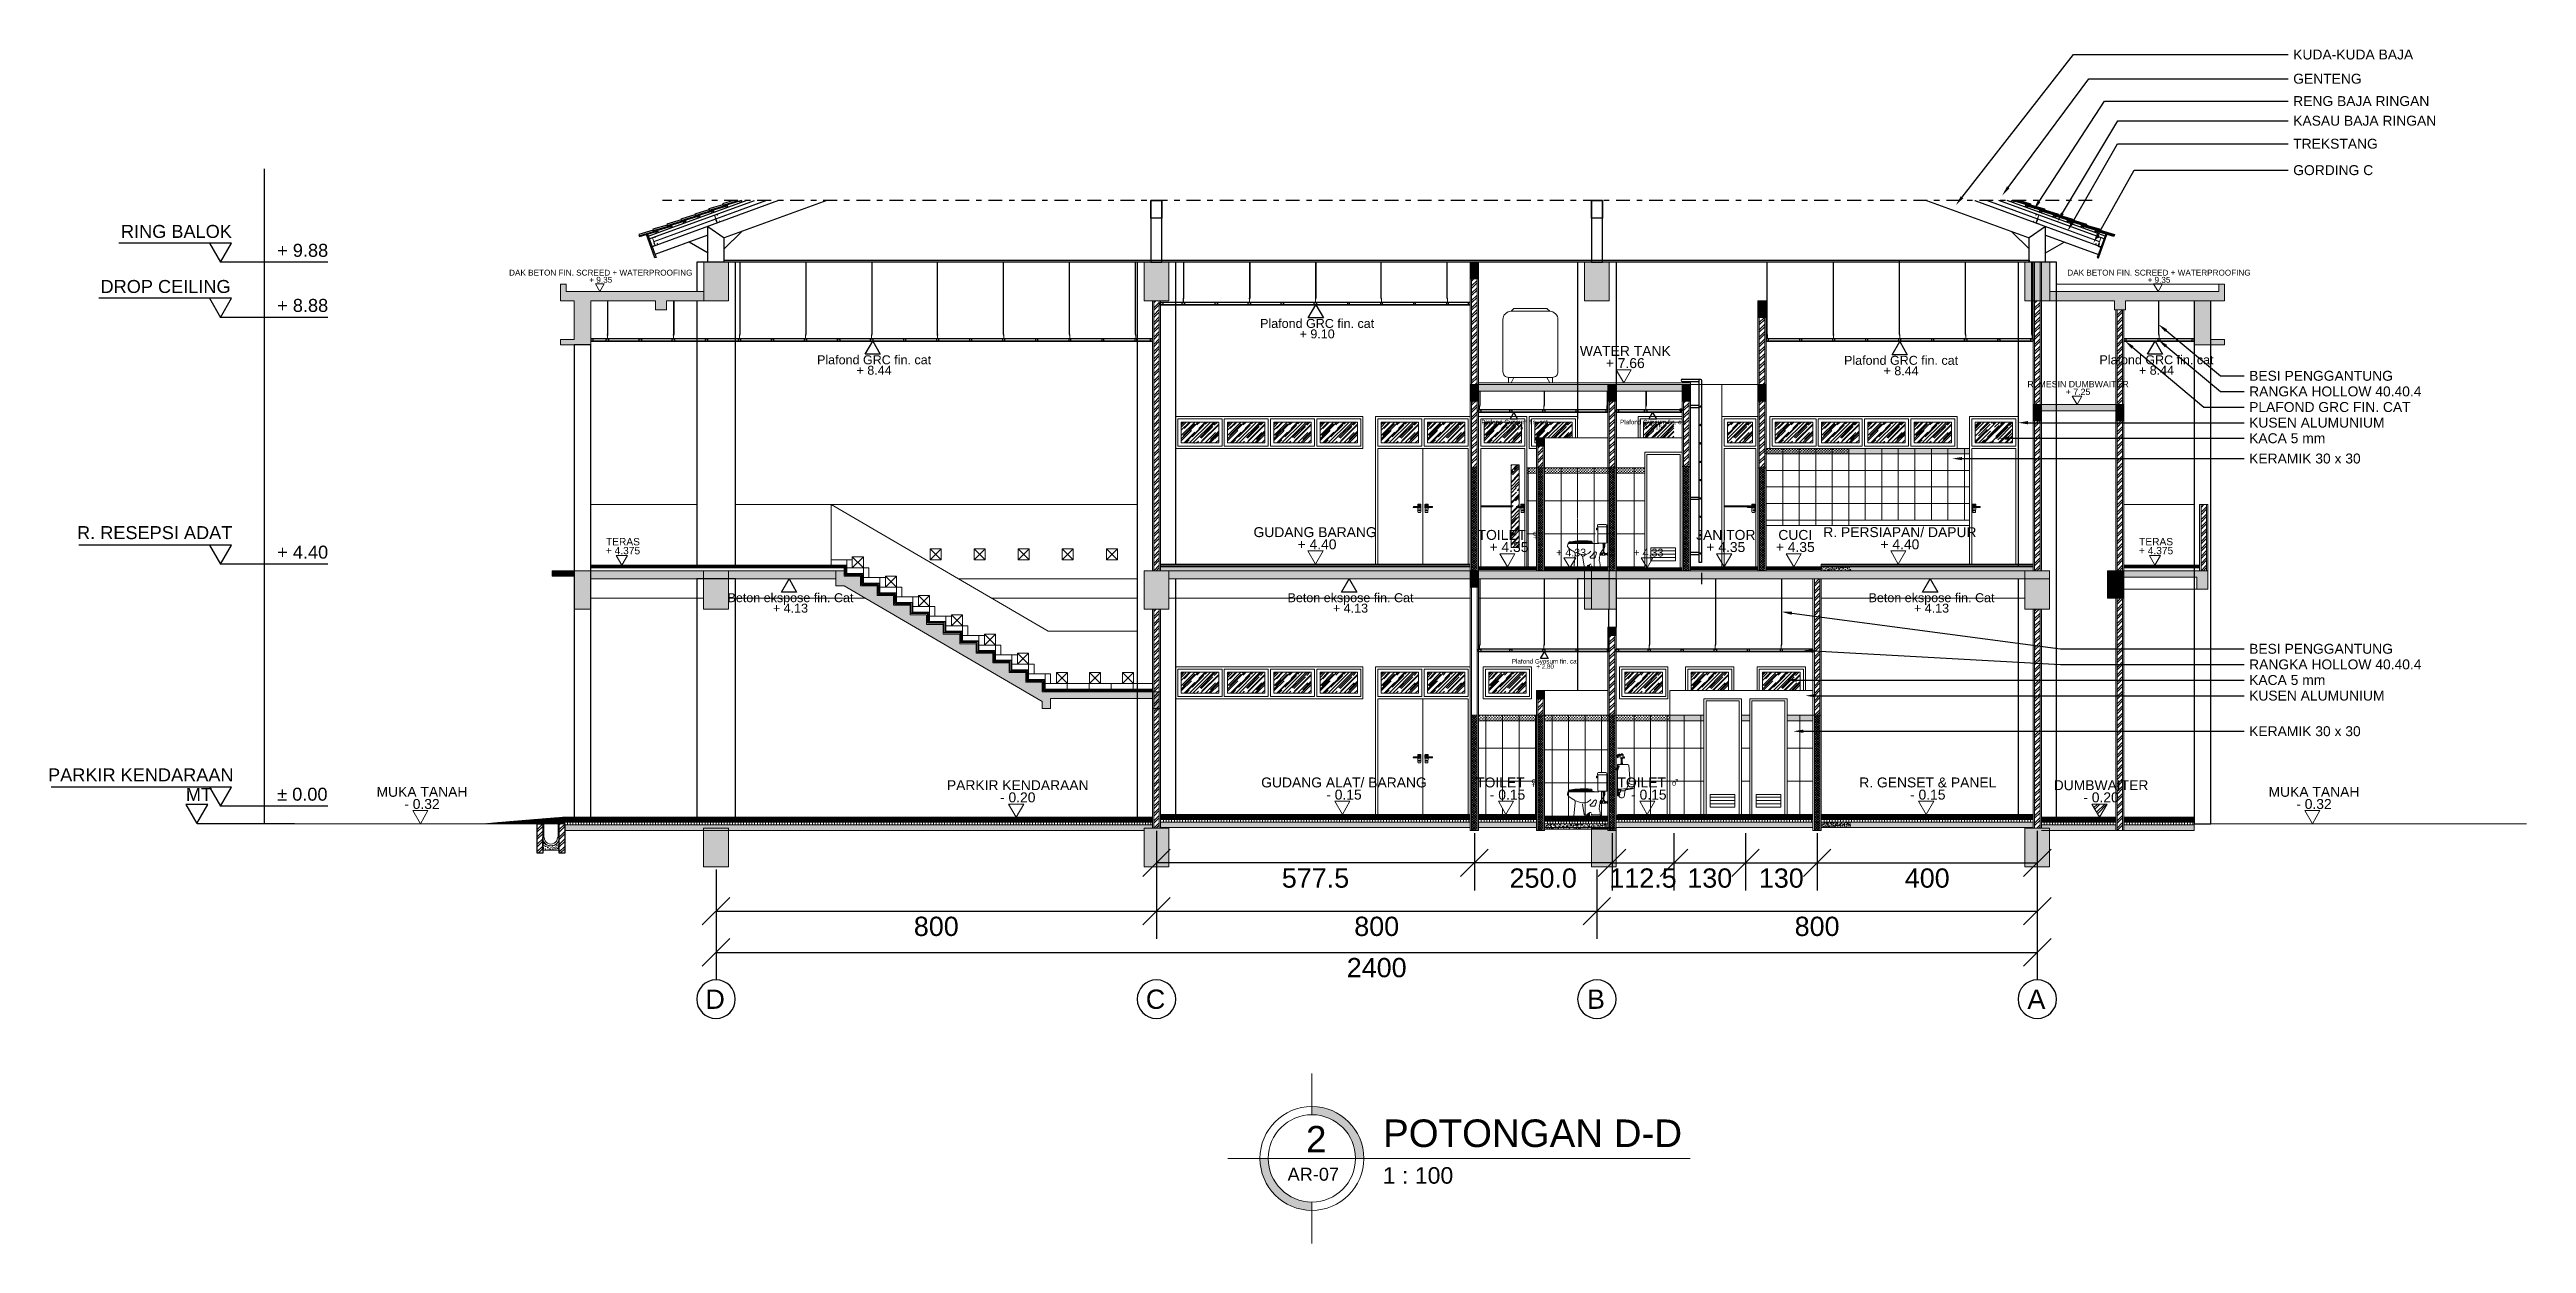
# Model space of a CAD drawing. Header units: inches. Extents: x 249 to 1192, y -18 to 440.
# Drawn here: x 683.42 to 728.42, y 173.13 to 194.8 of the extents above; entities that cross this region are included whole.
import ezdxf
from ezdxf import colors
from ezdxf.entities.mleader import LeaderData, LeaderLine
from ezdxf.enums import TextEntityAlignment as Align
from ezdxf.math import Vec2, Vec3

# ---------------------------------------------------------------- set-up
doc = ezdxf.new("R2010")
doc.units = ezdxf.units.IN
doc.header["$MEASUREMENT"] = 0
doc.linetypes.add('DASHDOT2', pattern=[0.5, 0.25, -0.125, 0, -0.125])
for name, color, linetype, lineweight in [('ARSIR BETON', 8, 'Continuous', 0), ('ARSIR KERAMIK', 66, 'Continuous', 25), ('ARSIR WARNA', 66, 'Continuous', 0), ('BALOK', 3, 'Continuous', 20), ('BESI', 201, 'Continuous', 0), ('DIMENSI', 85, 'Continuous', 20), ('DINDING', 6, 'Continuous', 0), ('DINDING2', 137, 'Continuous', 20), ('GRS KOP', 1, 'Continuous', 40), ('KACA', 141, 'Continuous', 30), ('KOP', 7, 'Continuous', 20), ('KUSEN', 16, 'Continuous', 15), ('LANTAI', 135, 'Continuous', 9), ('SANITAIR', 6, 'Continuous', 9), ('TEXT (KET. POTONGAN)', 65, 'Continuous', 30), ('TEXT (KET. RUANG)', 7, 'Continuous', 5), ('TEXT (KETERANGAN)', 7, 'Continuous', 25)]:
    doc.layers.add(name, color=color, linetype=linetype, lineweight=lineweight)
for name, color, linetype in [('ARSIR DINDING', 64, 'Continuous'), ('ATAP', 123, 'Continuous'), ('KOLOM', 5, 'Continuous'), ('KUDA-KUDA', 165, 'Continuous'), ('PLAFOND', 42, 'Continuous'), ('SALURAN', 117, 'Continuous')]:
    doc.layers.add(name, color=color, linetype=linetype)
doc.styles.add('ARIAL', font='arial.ttf')
doc.styles.add('R', font='romantic.ttf')
doc.styles.add('S', font='SIMPLEX', dxfattribs={"width": 1.1})
doc.styles.get("Standard").update_dxf_attribs({"font": 'arial.ttf'})
doc.linetypes.add('BATTING', pattern='A,0.0001,-0.1,[134,ltypeshp.shx,S=0.1,R=0,X=-0.1,Y=0],-0.2,[134,ltypeshp.shx,S=0.1,R=180,X=0.1,Y=0],-0.1', length=0.4001)
doc.dimstyles.new('UK. GDG PERTEMUAN', dxfattribs={"dimtxt": 0.5, "dimasz": 0.5, "dimexe": 0.5, "dimexo": 0.05, "dimgap": 0.1, "dimtad": 2, "dimdec": 0, "dimlfac": 100, "dimzin": 0, "dimdsep": 46, "dimtxsty": 'Standard', "dimblk": 'OBLIQUE', "dimcen": 0.09, "dimclrd": 8, "dimclre": 256, "dimclrt": 256, "dimadec": 0, "dimazin": 0, "dimtfac": 1, "dimtdec": 0, "dimtofl": 0, "dimtmove": 0, "dimatfit": 3, "dimldrblk": 'OBLIQUE', "dimfxl": 0, "dimtolj": 1, "dimtzin": 0, "dimarcsym": 0})
pattern_1 = [(90, (715.60719, 180.777144), (-0.05, 3e-18), [])]
pattern_2 = [(45, (715.607191, 180.8271445), (-0.004419417, 0.004419417), []), (135, (715.607191, 180.8271445), (-0.004419417, -0.004419417), [])]
pattern_3 = [(135, (709.256963, 185.342144), (-0.0220971, -0.0220971), []), (225, (709.256963, 185.342144), (0.0220971, -0.0220971), [])]
pattern_4 = [(0, (714.60718, 186.26214), (0, 0.3), []), (90, (714.60718, 186.26214), (-0.3, 2e-17), [])]
pattern_5 = [(135, (709.256963, 180.627144), (-0.0220971, -0.0220971), []), (225, (709.256963, 180.627144), (0.0220971, -0.0220971), [])]
pattern_6 = [(90, (709.381963, 180.777144), (-0.05, 3e-18), [])]
pattern_7 = [(45, (709.381963, 180.8271445), (-0.0044194174, 0.0044194174), []), (135, (709.381963, 180.8271445), (-0.0044194174, -0.0044194174), [])]
pattern_8 = [(45, (-2077.79585, -1195.78683), (-0.067351921, 0.067351921), []), (45, (-2077.750945, -1195.78683), (-0.067351921, 0.067351921), [])]
pattern_9 = [(90, (801.61713, 170.76758), (-0.3, 2e-17), [])]
pattern_10 = [(45, (705.67144, 185.76214), (0.0848528, 0.2262742), [1.5, -0.2, 0.5, -0.1]), (45, (705.73013, 185.89155), (-0.164756, 0.0233345), [0.3, -0.033, 0.6, -0.075]), (45, (705.646696, 185.857604), (0.3203194, 0.4150717), [0.8, -0.14, 0.4, -0.1])]
pattern_11 = [(45, (711.75667, 185.34214), (-0.0662913, 0.0662913), []), (45, (711.80087, 185.34214), (-0.0662913, 0.0662913), [])]

msp = doc.modelspace()

# ---------------------------------------------------------------- texts
at = {"layer": 'TEXT (KETERANGAN)', "style": 'ARIAL'}
for s, height, p in [('RING BALOK', 0.23596, (684.7218, 191.3847)), ('+ 9.88', 0.23596, (687.5599, 191.0412)), ('DROP CEILING', 0.235956, (684.3508, 190.3847)), ('+ 8.88', 0.23596, (687.5599, 190.0412)), ('R. RESEPSI ADAT', 0.235956, (683.9241, 185.9154)), ('+ 4.40', 0.23596, (687.5599, 185.5612)), ('PARKIR KENDARAAN', 0.235956, (683.3974, 181.5169)), ('MT', 0.23596, (685.9006, 181.1616)), ('%%P 0.00', 0.23596, (687.5599, 181.1662))]:
    msp.add_text(s, height=height, dxfattribs=at).set_placement(p)

# ---------------------------------------------------------------- blocks, each defined once
blk = doc.blocks.new('JUDUL GAMBAR')
at = {"layer": 'DIMENSI'}
h = blk.add_hatch(color=256, dxfattribs=at)
h.paths.add_polyline_path([(-32.945, 252.895), (-32.945, 253.045, -0.414214), (-33.739, 253.838), (-33.889, 253.838, 0.414214)])
h.paths.add_polyline_path([(-32.945, 254.781), (-32.945, 254.631, -0.414214), (-32.152, 253.838), (-32.002, 253.838, 0.414214)])
for points in [[(-32.945, 255.382), (-32.945, 254.631)], [(-34.474, 253.838), (-26.071, 253.838)], [(-32.945, 253.045), (-32.945, 252.294)]]:
    blk.add_lwpolyline(points, dxfattribs=at)
for radius in [0.943, 0.793]:
    blk.add_circle((-32.945, 253.838), radius, dxfattribs=at)
at = {"layer": 'DIMENSI', "style": 'ARIAL'}
for tag, height, p in [('NO', 0.478, (-32.866, 254.188)), ('AR', 0.236, (-32.919, 253.551))]:
    blk.add_attdef(tag, text='', height=height, dxfattribs=at).set_placement(p, align=Align.MIDDLE_CENTER)
for tag, height, p in [('JUDUL', 0.5, (-31.652, 253.895)), ('SKALA', 0.3, (-31.658, 253.289))]:
    blk.add_attdef(tag, text='', height=height, dxfattribs=at).set_placement(p, align=Align.BOTTOM_LEFT)
blk = doc.blocks.new('_Oblique')
at = {"color": 0, "linetype": 'ByBlock', "lineweight": -2}
blk.add_line((-0.5, -0.5), (0.5, 0.5), dxfattribs=at)
blk = doc.blocks.new('*D268')
at = {"layer": 'DEFPOINTS', "color": 0}
for p in [(695.532, 179.967), (703.532, 179.967), (703.532, 179.16)]:
    blk.add_point(p, dxfattribs=at)
at = {"layer": 'DIMENSI', "lineweight": -2}
for p, q in [((695.532, 179.917), (695.532, 178.66)), ((703.532, 179.917), (703.532, 178.66))]:
    blk.add_line(p, q, dxfattribs=at)
at = {"layer": 'DIMENSI', "color": 8, "lineweight": -2}
blk.add_line((695.532, 179.16), (703.532, 179.16), dxfattribs=at)
at = {"layer": 'DIMENSI', "color": 8, "lineweight": -2, "xscale": 0.5, "yscale": 0.5, "zscale": 0.5, "rotation": 180}
blk.add_blockref('_Oblique', (695.532, 179.16), dxfattribs=at)
at = {"layer": 'DIMENSI', "color": 8, "lineweight": -2, "xscale": 0.5, "yscale": 0.5, "zscale": 0.5}
blk.add_blockref('_Oblique', (703.532, 179.16), dxfattribs=at)
at = {"layer": 'DIMENSI', "insert": (699.532, 178.882), "char_height": 0.35, "attachment_point": 5}
blk.add_mtext('\\A1;800', dxfattribs=at)
blk = doc.blocks.new('*D269')
at = {"layer": 'DEFPOINTS', "color": 0}
for p in [(703.532, 179.967), (711.532, 179.967), (711.532, 179.16)]:
    blk.add_point(p, dxfattribs=at)
at = {"layer": 'DIMENSI', "lineweight": -2}
for p, q in [((703.532, 179.917), (703.532, 178.66)), ((711.532, 179.917), (711.532, 178.66))]:
    blk.add_line(p, q, dxfattribs=at)
at = {"layer": 'DIMENSI', "color": 8, "lineweight": -2}
blk.add_line((703.532, 179.16), (711.532, 179.16), dxfattribs=at)
at = {"layer": 'DIMENSI', "color": 8, "lineweight": -2, "xscale": 0.5, "yscale": 0.5, "zscale": 0.5, "rotation": 180}
blk.add_blockref('_Oblique', (703.532, 179.16), dxfattribs=at)
at = {"layer": 'DIMENSI', "color": 8, "lineweight": -2, "xscale": 0.5, "yscale": 0.5, "zscale": 0.5}
blk.add_blockref('_Oblique', (711.532, 179.16), dxfattribs=at)
at = {"layer": 'DIMENSI', "insert": (707.532, 178.882), "char_height": 0.35, "attachment_point": 5}
blk.add_mtext('\\A1;800', dxfattribs=at)
blk = doc.blocks.new('*D270')
at = {"layer": 'DEFPOINTS', "color": 0}
for p in [(711.532, 179.967), (719.532, 179.967), (719.532, 179.16)]:
    blk.add_point(p, dxfattribs=at)
at = {"layer": 'DIMENSI', "lineweight": -2}
for p, q in [((711.532, 179.917), (711.532, 178.66)), ((719.532, 179.917), (719.532, 178.66))]:
    blk.add_line(p, q, dxfattribs=at)
at = {"layer": 'DIMENSI', "color": 8, "lineweight": -2}
blk.add_line((711.532, 179.16), (719.532, 179.16), dxfattribs=at)
at = {"layer": 'DIMENSI', "color": 8, "lineweight": -2, "xscale": 0.5, "yscale": 0.5, "zscale": 0.5, "rotation": 180}
blk.add_blockref('_Oblique', (711.532, 179.16), dxfattribs=at)
at = {"layer": 'DIMENSI', "color": 8, "lineweight": -2, "xscale": 0.5, "yscale": 0.5, "zscale": 0.5}
blk.add_blockref('_Oblique', (719.532, 179.16), dxfattribs=at)
at = {"layer": 'DIMENSI', "insert": (715.532, 178.882), "char_height": 0.35, "attachment_point": 5}
blk.add_mtext('\\A1;800', dxfattribs=at)
blk = doc.blocks.new('*D267')
at = {"layer": 'DEFPOINTS', "color": 0}
for p in [(695.532, 179.967), (719.532, 179.967), (719.532, 178.412)]:
    blk.add_point(p, dxfattribs=at)
at = {"layer": 'DIMENSI', "lineweight": -2}
for p, q in [((695.532, 179.917), (695.532, 177.912)), ((719.532, 179.917), (719.532, 177.912))]:
    blk.add_line(p, q, dxfattribs=at)
at = {"layer": 'DIMENSI', "color": 8, "lineweight": -2}
blk.add_line((695.532, 178.412), (719.532, 178.412), dxfattribs=at)
at = {"layer": 'DIMENSI', "color": 8, "lineweight": -2, "xscale": 0.5, "yscale": 0.5, "zscale": 0.5, "rotation": 180}
blk.add_blockref('_Oblique', (695.532, 178.412), dxfattribs=at)
at = {"layer": 'DIMENSI', "color": 8, "lineweight": -2, "xscale": 0.5, "yscale": 0.5, "zscale": 0.5}
blk.add_blockref('_Oblique', (719.532, 178.412), dxfattribs=at)
at = {"layer": 'DIMENSI', "insert": (707.532, 178.133), "char_height": 0.35, "attachment_point": 5}
blk.add_mtext('\\A1;2400', dxfattribs=at)
blk = doc.blocks.new('NAV')
blk.add_circle((0, -0.4), 0.35)
at = {"style": 'S', "width": 0.75, "flags": 4}
blk.add_attdef('AV', text='', height=0.3, dxfattribs=at).set_placement((0, -0.4), align=Align.MIDDLE)
blk = doc.blocks.new('PEIL LANTAI')
at = {"color": 1}
blk.add_lwpolyline([(2106.659, 1042.576), (2106.797, 1042.337), (2106.935, 1042.576)], close=True, dxfattribs=at)
for tag, p in [('ELEVASI', (2106.826, 1042.553)), ('RUANG', (2106.826, 1042.775))]:
    blk.add_attdef(tag, text='', height=0.181).set_placement(p, align=Align.BOTTOM_CENTER)
blk = doc.blocks.new('B1')
at = {"layer": 'ARSIR BETON'}
blk.add_hatch(color=256, dxfattribs=at).paths.add_polyline_path([(364.645, 149.933), (364.195, 149.933), (364.195, 149.233), (364.645, 149.233)])
at = {"layer": 'BALOK'}
blk.add_lwpolyline([(364.195, 149.933), (364.645, 149.933), (364.645, 149.233), (364.195, 149.233)], close=True, dxfattribs=at)
blk = doc.blocks.new('BAHAN')
at = {"layer": 'TEXT (KETERANGAN)', "color": 1}
blk.add_lwpolyline([(707.032, 209.695), (707.231, 209.349), (706.832, 209.349)], close=True, dxfattribs=at)
at = {"layer": 'TEXT (KETERANGAN)', "style": 'ARIAL'}
for tag, p in [('ELEVASI', (707.068, 208.738)), ('BAHAN', (707.068, 209.013))]:
    blk.add_attdef(tag, text='', height=0.236, dxfattribs=at).set_placement(p, align=Align.BOTTOM_CENTER)
blk = doc.blocks.new('ROOSTER')
at = {"layer": 'DINDING'}
blk.add_lwpolyline([(697.131, 206.281), (697.331, 206.281), (697.331, 206.481), (697.131, 206.481)], close=True, dxfattribs=at)
for points in [[(697.131, 206.281), (697.331, 206.481)], [(697.331, 206.281), (697.131, 206.481)]]:
    blk.add_lwpolyline(points, dxfattribs=at)
blk = doc.blocks.new('HANDEL')
at = {"elevation": -400}
blk.add_lwpolyline([(849.9, 209), (850, 212.5, 0.424007), (849.5, 213), (844.6, 213, 0.424007), (844.1, 212.5), (844.5, 199, 0.404487), (845.5, 198), (848.6, 198, 0.404487), (849.6, 199), (849.9, 207)], format="xyb", dxfattribs=at)
blk.add_lwpolyline([(847.8, 209.3), (846.3, 209.3), (846.3, 209), (847.8, 209)], close=True, dxfattribs=at)
for points in [[(846.6, 203), (846.6, 202.6)], [(846.6, 203), (847.4, 203)], [(846.6, 201.4), (846.6, 201)], [(846.6, 201), (847.4, 201)], [(846.9, 202.4), (847.1, 202.4)], [(846.9, 202.4), (846.9, 201.6)], [(846.9, 202), (847.1, 202)], [(846.9, 201.6), (847.1, 201.6)], [(847, 209), (857, 209)], [(847, 207), (857, 207)], [(847, 202.4), (847, 201.6)], [(847.1, 202.4), (847.1, 201.6)], [(847.4, 203), (847.4, 202.6)], [(847.4, 201.4), (847.4, 201)]]:
    blk.add_lwpolyline(points, dxfattribs=at)
for radius in [0.65, 0.55]:
    blk.add_circle((847, 202, -400), radius)
for centre, radius, start, end in [((847.1, 209.1, -400), 3, 356.9512, 313.9576), ((847.1, 209.1, -400), 2.5, 356.3406, 300.2513), ((847.1, 209.1, -400), 1.5, 353.8937, 227.3816), ((847, 208, -400), 1, 83.8945, 270), ((847, 202, -400), 0.75, 122.231, 237.769), ((847, 202, -400), 0.75, 302.231, 57.769), ((857, 208, -400), 1, 270, 90)]:
    blk.add_arc(centre, radius, start, end)
blk = doc.blocks.new('*X273')
at = {"color": 0}
for p, q in [((238.3, 62.2), (240.6, 64.6)), ((238.3, 62.7), (240.1, 64.5)), ((238.3, 63.3), (239.5, 64.5)), ((238.3, 63.8), (239, 64.5)), ((238.3, 61.7), (240.9, 64.3)), ((238.4, 63.4), (238.3, 63.5)), ((238.6, 62.6), (238.3, 63)), ((238.9, 61.8), (238.3, 62.4)), ((238.4, 61.3), (238.3, 61.4)), ((238.3, 57.4), (238.8, 57.9)), ((238.3, 56.9), (239.3, 57.9)), ((238.3, 56.4), (239.8, 57.9)), ((238.3, 55.8), (240.4, 57.9)), ((238.3, 55.3), (240.9, 57.9)), ((238.3, 54.8), (240.9, 57.4)), ((238.4, 57), (238.3, 57.1)), ((238.3, 54.2), (240.9, 56.9)), ((238.6, 56.2), (238.3, 56.6)), ((238.3, 53.7), (240.9, 56.3)), ((238.9, 55.4), (238.3, 56.1)), ((238.3, 53.2), (240.9, 55.8)), ((238.3, 52.7), (240.9, 55.3)), ((238.4, 54.9), (238.3, 55)), ((238.6, 54.1), (238.3, 54.5)), ((238.9, 53.3), (238.3, 53.9)), ((238.4, 52.8), (238.3, 52.9)), ((238.4, 61.2), (240.9, 63.7)), ((239.2, 63.1), (238.5, 63.8)), ((238.9, 61.2), (238.5, 61.7)), ((238.9, 57.5), (238.5, 57.9)), ((239.2, 56.7), (238.5, 57.4)), ((239.2, 54.6), (238.5, 55.3)), ((238.5, 52.4), (240.9, 54.7)), ((239.2, 52.5), (238.5, 53.2)), ((238.9, 63.9), (238.6, 64.2)), ((239.4, 62.3), (238.8, 63)), ((239.4, 55.9), (238.8, 56.6)), ((239.4, 53.8), (238.8, 54.5)), ((238.8, 52.4), (238.8, 52.4)), ((238.9, 61.2), (240.9, 63.2)), ((239.7, 63.6), (239, 64.3)), ((239.7, 61.5), (239, 62.2)), ((239.7, 55.2), (239, 55.8)), ((239, 52.4), (240.9, 54.2)), ((239.7, 53), (239, 53.7)), ((239.7, 57.3), (239.1, 57.9)), ((240, 62.8), (239.3, 63.5)), ((239.5, 61.2), (239.3, 61.4)), ((240, 56.5), (239.3, 57.1)), ((240, 54.4), (239.3, 55)), ((239.9, 52.4), (239.3, 52.9)), ((239.4, 64.4), (239.4, 64.5)), ((239.4, 61.2), (240.9, 62.7)), ((240.2, 62), (239.6, 62.7)), ((240.2, 55.7), (239.6, 56.3)), ((240.2, 53.6), (239.6, 54.2)), ((239.6, 52.4), (240.9, 53.7)), ((240.5, 63.4), (239.8, 64)), ((240.5, 61.3), (239.8, 61.9)), ((240.5, 57), (239.8, 57.7)), ((240.5, 54.9), (239.8, 55.6)), ((240.5, 52.8), (239.8, 53.4)), ((240.2, 64.2), (239.9, 64.5)), ((239.9, 61.2), (240.9, 62.2)), ((240.8, 62.6), (240.1, 63.2)), ((240.2, 57.8), (240.1, 57.9)), ((240.8, 56.2), (240.1, 56.9)), ((240.8, 54.1), (240.1, 54.8)), ((240.1, 52.4), (240.9, 53.1)), ((240.4, 52.4), (240.1, 52.6)), ((240.9, 64.1), (240.4, 64.6)), ((240.9, 61.9), (240.4, 62.4)), ((240.9, 55.6), (240.4, 56.1)), ((240.9, 53.5), (240.4, 54)), ((240.5, 61.2), (240.9, 61.6)), ((240.9, 63.5), (240.6, 63.8)), ((240.9, 61.4), (240.6, 61.7)), ((240.9, 57.2), (240.6, 57.4)), ((240.9, 55), (240.6, 55.3)), ((240.9, 52.9), (240.6, 53.2)), ((240.6, 52.4), (240.9, 52.6)), ((240.9, 57.7), (240.7, 57.9))]:
    blk.add_line(p, q, dxfattribs=at)
blk = doc.blocks.new('*X274')
at = {"color": 0}
for p, q in [((240.9, 99.4), (241, 99.7)), ((241, 99.7), (241.1, 100.1)), ((241.1, 100.1), (241.2, 100.4)), ((241.2, 100.4), (241.3, 100.7)), ((241.7, 99.5), (241.8, 99.8)), ((241.8, 99.8), (241.9, 100.1)), ((241.9, 100.1), (242, 100.4)), ((242, 100.4), (242, 100.7)), ((242.5, 99.5), (242.6, 99.8)), ((242.6, 99.8), (242.7, 100.1)), ((242.7, 100.3), (242.8, 100.6)), ((242.7, 100.1), (242.7, 100.3)), ((243.3, 99.6), (243.4, 99.9)), ((243.4, 100.1), (243.5, 100.2)), ((243.4, 99.9), (243.4, 100.1)), ((243.5, 100.2), (243.6, 100.5))]:
    blk.add_line(p, q, dxfattribs=at)
blk = doc.blocks.new('URINO')
for p, q in [((346.3, 135.4), (346.3, 137.5)), ((347, 136.7), (346.3, 136.7)), ((347, 136.2), (346.3, 136.2)), ((347.6, 137.2), (347, 137.2)), ((347, 135.8), (347, 137.2)), ((347.6, 135.8), (347, 135.8)), ((347.6, 135.4), (347.6, 137.5)), ((349.6, 142.3), (348.4, 141.6)), ((353.1, 141.6), (348.4, 141.6)), ((353.1, 140.7), (348.4, 140.7)), ((348.5, 135.4), (348.5, 137.5)), ((348.5, 137.4), (348.6, 137.4)), ((348.5, 135.6), (349.3, 135.6)), ((352.5, 142), (349.1, 142)), ((351.9, 143.1), (349.6, 143.1)), ((351.9, 142.3), (349.6, 142.3)), ((352, 135.1), (349.7, 135.1)), ((353.1, 141.6), (351.9, 142.3)), ((352, 136.1), (352, 135.1)), ((353.1, 140.7), (353.1, 140.1)), ((356.8, 140.2), (353.8, 140.2)), ((354.4, 141.2), (354.4, 142)), ((356.2, 141.2), (354.4, 141.2)), ((356.1, 142.1), (354.5, 142.1)), ((356.2, 142), (356.2, 141.2)), ((358.4, 141.9), (357.1, 140.1)), ((357.1, 137.4), (357.1, 140.1)), ((358.4, 135.5), (357.1, 137.4)), ((358.4, 135.5), (358.4, 141.9)), ((358.4, 139.9), (360.7, 139.9)), ((360.7, 137.5), (358.4, 137.5)), ((360.7, 139.9), (360.7, 137.5)), ((336.2, 98.4), (338.2, 122.3)), ((336.3, 97.2), (341.6, 80.2)), ((339.7, 123.7), (358.4, 123.7)), ((352.3, 124.4), (349.2, 124.4)), ((352, 126.4), (349.6, 126.4)), ((352, 125.4), (349.6, 125.4)), ((352, 134), (349.7, 134)), ((349.7, 125.4), (349.7, 124.5)), ((349.7, 124.5), (351.9, 124.5)), ((349.9, 126.4), (349.9, 134)), ((351.7, 126.4), (351.7, 134)), ((351.9, 125.4), (351.9, 124.5)), ((358.4, 112.1), (355.5, 120.5)), ((356.4, 121), (358.4, 118.6)), ((358.4, 123.7), (358.4, 67.4)), ((362.4, 116.7), (358.4, 117.1)), ((362.4, 116.7), (358.4, 116.3)), ((362.4, 114.7), (358.4, 115.1)), ((362.4, 114.7), (358.4, 114.3)), ((327.4, 85.5), (327.4, 81.8)), ((327.8, 86), (335, 88)), ((345.2, 75.3), (345.5, 67.5)), ((353.8, 77.1), (353.1, 75)), ((353.4, 73.6), (354.6, 72)), ((354.8, 70.4), (354.6, 70.2)), ((354.8, 68.6), (356, 67)), ((355.8, 78.5), (355.8, 67.3)), ((355.8, 75.8), (358.4, 75.8)), ((355.8, 72.5), (358.4, 72.5)), ((356, 67), (358.4, 67))]:
    blk.add_line(p, q)
for points in [[(348.5, 137.5, 0.166361), (348.4, 137.6, 0.105547), (348.3, 137.7, 0.068339), (348.2, 137.7, 0.054511), (348, 137.8, 0.054511), (347.9, 137.7, 0.068339), (347.7, 137.7, 0.105547), (347.7, 137.6, 0.166361), (347.6, 137.5, 0.166361), (347.6, 137.5, 0.105547), (347.7, 137.4, 0.068339), (347.9, 137.3, 0.054511), (348, 137.3, 0.054511), (348.2, 137.3, 0.068339), (348.3, 137.4, 0.105547), (348.4, 137.5, 0.166361)], [(348.5, 136.5, 0.060635), (348.4, 136.7, 0.074042), (348.3, 137, 0.106903), (348.2, 137.1, 0.152907), (348, 137.2, 0.152907), (347.9, 137.1, 0.106903), (347.7, 137, 0.074042), (347.7, 136.7, 0.060635), (347.6, 136.5, 0.060635), (347.7, 136.2, 0.074042), (347.7, 136, 0.106903), (347.9, 135.8, 0.152907), (348, 135.8, 0.152907), (348.2, 135.8, 0.106903), (348.3, 136, 0.074042), (348.4, 136.2, 0.060635)], [(348.5, 135.4, 0.166361), (348.4, 135.5, 0.105547), (348.3, 135.6, 0.068339), (348.2, 135.6, 0.054511), (348, 135.7, 0.054511), (347.9, 135.6, 0.068339), (347.7, 135.6, 0.105547), (347.7, 135.5, 0.166361), (347.6, 135.4, 0.166361), (347.6, 135.4, 0.105547), (347.7, 135.3, 0.068339), (347.9, 135.2, 0.054511), (348, 135.2, 0.054511), (348.2, 135.2, 0.068339), (348.3, 135.3, 0.105547), (348.4, 135.3, 0.166361)], [(349.7, 134, 0.185386), (349.7, 134, 0.101989), (349.8, 134.2, 0.060774), (349.9, 134.3, 0.047091), (349.9, 134.5, 0.047091), (349.9, 134.7, 0.060774), (349.8, 134.9, 0.101989), (349.7, 135, 0.185386), (349.7, 135.1, 0.185386), (349.6, 135, 0.101989), (349.5, 134.9, 0.060774), (349.4, 134.7, 0.047091), (349.4, 134.5, 0.047091), (349.4, 134.3, 0.060774), (349.5, 134.2, 0.101989), (349.6, 134, 0.185386)], [(349.6, 142.3, 0.231951), (349.7, 142.3, 0.087373), (349.7, 142.4, 0.044621), (349.8, 142.5, 0.033047), (349.8, 142.7, 0.033047), (349.8, 142.9, 0.044621), (349.7, 143, 0.087373), (349.7, 143.1, 0.231951), (349.6, 143.1, 0.231951), (349.6, 143.1, 0.087373), (349.6, 143, 0.044621), (349.5, 142.9, 0.033047), (349.5, 142.7, 0.033047), (349.5, 142.5, 0.044621), (349.6, 142.4, 0.087373), (349.6, 142.3, 0.231951)], [(350.8, 142.3, 0.051167), (351.1, 142.4, 0.065017), (351.3, 142.4, 0.104234), (351.5, 142.6, 0.174533), (351.5, 142.7, 0.174533), (351.5, 142.8, 0.104234), (351.3, 143, 0.065017), (351.1, 143.1, 0.051167), (350.8, 143.1, 0.051167), (350.5, 143.1, 0.065017), (350.2, 143, 0.104234), (350.1, 142.8, 0.174533), (350, 142.7, 0.174533), (350.1, 142.6, 0.104234), (350.2, 142.4, 0.065017), (350.5, 142.4, 0.051167)], [(350.8, 134, 0.064299), (351.1, 134, 0.077217), (351.4, 134.2, 0.107167), (351.6, 134.3, 0.145683), (351.6, 134.5, 0.145683), (351.6, 134.7, 0.107167), (351.4, 134.9, 0.077217), (351.1, 135, 0.064299), (350.8, 135.1, 0.064299), (350.5, 135, 0.077217), (350.2, 134.9, 0.107167), (350, 134.7, 0.145683), (350, 134.5, 0.145683), (350, 134.3, 0.107167), (350.2, 134.2, 0.077217), (350.5, 134, 0.064299)], [(351.9, 142.3, 0.221876), (352, 142.3, 0.091093), (352, 142.4, 0.047857), (352, 142.5, 0.035712), (352.1, 142.7, 0.035712), (352, 142.9, 0.047857), (352, 143, 0.091093), (352, 143.1, 0.221876), (351.9, 143.1, 0.221876), (351.9, 143.1, 0.091093), (351.8, 143, 0.047857), (351.8, 142.9, 0.035712), (351.8, 142.7, 0.035712), (351.8, 142.5, 0.047857), (351.8, 142.4, 0.091093), (351.9, 142.3, 0.221876)], [(352, 134, 0.185386), (352.1, 134, 0.101989), (352.2, 134.2, 0.060774), (352.2, 134.3, 0.047091), (352.3, 134.5, 0.047091), (352.2, 134.7, 0.060774), (352.2, 134.9, 0.101989), (352.1, 135, 0.185386), (352, 135.1, 0.185386), (351.9, 135, 0.101989), (351.9, 134.9, 0.060774), (351.8, 134.7, 0.047091), (351.8, 134.5, 0.047091), (351.8, 134.3, 0.060774), (351.9, 134.2, 0.101989), (351.9, 134, 0.185386)], [(354.8, 141.2, 0.116305), (355, 141.2, 0.104174), (355.1, 141.3, 0.090625), (355.2, 141.4, 0.082926), (355.2, 141.6, 0.082926), (355.2, 141.8, 0.090625), (355.1, 142, 0.104174), (355, 142.1, 0.116305), (354.8, 142.1, 0.116305), (354.7, 142.1, 0.104174), (354.5, 142, 0.090625), (354.4, 141.8, 0.082926), (354.4, 141.6, 0.082926), (354.4, 141.4, 0.090625), (354.5, 141.3, 0.104174), (354.7, 141.2, 0.116305)], [(355.8, 141.2, 0.116305), (355.9, 141.2, 0.104174), (356, 141.3, 0.090625), (356.1, 141.4, 0.082926), (356.1, 141.6, 0.082926), (356.1, 141.8, 0.090625), (356, 142, 0.104174), (355.9, 142.1, 0.116305), (355.8, 142.1, 0.116305), (355.6, 142.1, 0.104174), (355.5, 142, 0.090625), (355.4, 141.8, 0.082926), (355.4, 141.6, 0.082926), (355.4, 141.4, 0.090625), (355.5, 141.3, 0.104174), (355.6, 141.2, 0.116305)], [(349.6, 125.4, 0.185386), (349.7, 125.4, 0.101989), (349.8, 125.5, 0.060774), (349.8, 125.7, 0.047091), (349.8, 125.9, 0.047091), (349.8, 126.1, 0.060774), (349.8, 126.3, 0.101989), (349.7, 126.4, 0.185386), (349.6, 126.4, 0.185386), (349.5, 126.4, 0.101989), (349.4, 126.3, 0.060774), (349.4, 126.1, 0.047091), (349.4, 125.9, 0.047091), (349.4, 125.7, 0.060774), (349.4, 125.5, 0.101989), (349.5, 125.4, 0.185386)], [(350.7, 125.4, 0.064299), (351.1, 125.4, 0.077217), (351.3, 125.5, 0.107167), (351.5, 125.7, 0.145683), (351.6, 125.9, 0.145683), (351.5, 126.1, 0.107167), (351.3, 126.3, 0.077217), (351.1, 126.4, 0.064299), (350.7, 126.4, 0.064299), (350.4, 126.4, 0.077217), (350.2, 126.3, 0.107167), (350, 126.1, 0.145683), (349.9, 125.9, 0.145683), (350, 125.7, 0.107167), (350.2, 125.5, 0.077217), (350.4, 125.4, 0.064299)], [(352, 125.4, 0.185386), (352, 125.4, 0.101989), (352.1, 125.5, 0.060774), (352.2, 125.7, 0.047091), (352.2, 125.9, 0.047091), (352.2, 126.1, 0.060774), (352.1, 126.3, 0.101989), (352, 126.4, 0.185386), (352, 126.4, 0.185386), (351.9, 126.4, 0.101989), (351.8, 126.3, 0.060774), (351.7, 126.1, 0.047091), (351.7, 125.9, 0.047091), (351.7, 125.7, 0.060774), (351.8, 125.5, 0.101989), (351.9, 125.4, 0.185386)]]:
    blk.add_lwpolyline(points, format="xyb", close=True)
for centre, radius, start, end in [((346.6, 136.4), 1.08, 106.6966, 253.303), ((347, 137.2), 0.0593, 90, 180), ((347, 135.8), 0.0593, 180, 270), ((349, 141.1), 0.775, 143.0515, 216.9485), ((356.7, 140), 8.3, 175.3384, 196.5877), ((348.6, 137.6), 0.178, 270, 16.5877), ((349.3, 135.4), 0.2, 23.9834, 90), ((350.5, 136), 1.13, 203.9834, 233.6629), ((353, 136.1), 1, 158.0919, 180), ((353.9, 135.8), 1.97, 109.0597, 158.0919), ((352.5, 141.1), 0.783, 323.5081, 36.4919), ((353.4, 140.1), 0.354, 184.4553, 359.1266), ((353.6, 136.7), 1, 66.0114, 109.0597), ((355, 140.1), 1.24, 121.9992, 180.733), ((355.5, 141.1), 3.8, 246.0114, 294.477), ((354.5, 142), 0.119, 90, 180), ((356.1, 142), 0.119, 0, 90), ((355.6, 140.2), 1.12, 359.3699, 56.8222), ((357.1, 140.2), 0.293, 180.4318, 280.5504), ((334, 92.2), 4.3, 283.841, 346.796), ((339.1, 98.1), 2.96, 175.1418, 197.1648), ((339.7, 122.2), 1.48, 90, 175.1418), ((347.7, 125.6), 1.86, 275.2076, 353.7776), ((353.8, 125.6), 1.84, 185.7936, 264.9687), ((356, 120.7), 0.5, 39.7976, 198.9087), ((327.9, 85.5), 0.5, 105.8595, 180), ((328.4, 81.8), 1, 180, 250.9035), ((351.8, 231.1), 152, 261.0491, 272.5095), ((352.5, 151.3), 74.5, 250.9035, 262.824), ((342.7, 80.5), 1.19, 197.1648, 266.5484), ((342.7, 74.9), 2.52, 8.7413, 78.7005), ((348.6, 85.2), 9.63, 246.2921, 298.9774), ((350.8, 68.4), 5.31, 189.4621, 227.0677), ((350.8, 68.7), 5.57, 229.7936, 341.5772), ((354.5, 74.5), 1.48, 161.5481, 218.5445), ((349.1, 86.1), 10.1, 293.955, 316.825), ((355.9, 69.5), 1.48, 152.7216, 217.3312), ((353.5, 71.1), 1.48, 332.7216, 38.5445)]:
    blk.add_arc(centre, radius, start, end)
for name, p in [('*X274', (117.6, 16.6)), ('*X274', (117.6, 14.6)), ('*X273', (117.6, 14.6))]:
    blk.add_blockref(name, p)
blk = doc.blocks.new('*X374')
at = {"color": 0}
for p, q in [((4.4, 1), (4.4, 4.9)), ((4.5, 1), (4.5, 4.9)), ((4.6, 1), (4.6, 4.9)), ((4.7, 1), (4.7, 4.9)), ((4.9, 1), (4.9, 4.9)), ((14.2, 1), (14.2, 4.9)), ((14.4, 1), (14.4, 4.9)), ((14.5, 1), (14.5, 4.9)), ((14.6, 1), (14.6, 4.9)), ((14.8, 1), (14.8, 4.9))]:
    blk.add_line(p, q, dxfattribs=at)
blk = doc.blocks.new('*X375')
at = {"color": 0}
for p, q in [((14.2, 4.9), (14.2, 6.4)), ((14.4, 4.9), (14.4, 6.4)), ((14.5, 4.9), (14.5, 6.4)), ((14.6, 4.9), (14.6, 6.4)), ((14.8, 4.9), (14.8, 6.4))]:
    blk.add_line(p, q, dxfattribs=at)
blk = doc.blocks.new('*X376')
at = {"color": 0}
for p, q in [((215.6, 77.3), (215.6, 78)), ((215.7, 77.3), (215.7, 78)), ((215.9, 77.3), (215.9, 78)), ((216, 77.3), (216, 78)), ((216.1, 77.3), (216.1, 78)), ((216.2, 77.3), (216.2, 78)), ((216.4, 77.3), (216.4, 78)), ((216.5, 77.3), (216.5, 78)), ((216.6, 77.3), (216.6, 78)), ((216.7, 77.3), (216.7, 78)), ((216.9, 77.3), (216.9, 78)), ((217, 77.3), (217, 78)), ((217.1, 77.3), (217.1, 78)), ((217.2, 77.3), (217.2, 78)), ((217.4, 77.3), (217.4, 78)), ((217.5, 77.3), (217.5, 78)), ((217.6, 77.3), (217.6, 78)), ((217.7, 77.3), (217.7, 78)), ((217.9, 77.3), (217.9, 78)), ((218, 77.3), (218, 78)), ((218.1, 77.3), (218.1, 78)), ((218.2, 77.3), (218.2, 78)), ((218.4, 77.3), (218.4, 78)), ((218.5, 77.3), (218.5, 78)), ((218.6, 77.3), (218.6, 78)), ((218.7, 77.3), (218.7, 78)), ((218.9, 77.3), (218.9, 78)), ((219, 77.3), (219, 78)), ((219.1, 77.3), (219.1, 78)), ((219.2, 77.3), (219.2, 78)), ((219.4, 77.3), (219.4, 78)), ((219.5, 77.3), (219.5, 77.7)), ((219.6, 77.3), (219.6, 77.5))]:
    blk.add_line(p, q, dxfattribs=at)
blk = doc.blocks.new('*X377')
at = {"color": 0}
for p, q in [((213.5, 83.7), (213.7, 83.9)), ((213.5, 83.4), (213.9, 83.8)), ((213.5, 83.4), (213.5, 83.5)), ((214.1, 83.3), (213.6, 83.7)), ((213.6, 83.1), (214.1, 83.6)), ((213.6, 82.8), (214.3, 83.5)), ((213.6, 82.4), (214.3, 83.2)), ((213.7, 82.9), (213.6, 83.1)), ((213.6, 82.1), (214.4, 82.9)), ((213.9, 82.4), (213.6, 82.7)), ((214.1, 81.8), (213.6, 82.3)), ((213.7, 81.8), (214.4, 82.5)), ((213.7, 81.5), (214.4, 82.2)), ((213.7, 81.1), (214.4, 81.9)), ((213.7, 80.8), (214.5, 81.5)), ((213.7, 81.5), (213.7, 81.5)), ((213.9, 81), (213.7, 81.2)), ((214.1, 80.4), (213.7, 80.8)), ((214.3, 82.7), (213.8, 83.2)), ((214.3, 81.3), (213.8, 81.8)), ((213.8, 80.5), (214.5, 81.2)), ((213.8, 80.1), (214.5, 80.9)), ((214.3, 79.9), (213.8, 80.3)), ((213.8, 78.4), (215.3, 79.9)), ((213.8, 78.7), (214.9, 79.9)), ((213.8, 79.1), (214.6, 79.9)), ((213.8, 79.5), (214.2, 79.9)), ((213.8, 79.8), (213.9, 79.9)), ((213.8, 78), (215.6, 79.9)), ((213.9, 79.5), (213.8, 79.6)), ((214.1, 79), (213.8, 79.3)), ((214.3, 78.5), (213.8, 78.9)), ((213.8, 77.7), (214.8, 78.7)), ((213.8, 77.3), (214.8, 78.3)), ((213.9, 78.1), (213.8, 78.2)), ((214.1, 77.6), (213.8, 77.9)), ((214.1, 77.3), (213.8, 77.5)), ((213.9, 79.9), (214.6, 80.6)), ((214.4, 82.2), (214, 82.6)), ((214.4, 80.8), (214, 81.2)), ((214.4, 79.4), (214, 79.8)), ((214.4, 78), (214, 78.4)), ((214.1, 77.3), (214.8, 78)), ((214.3, 83.4), (214.2, 83.5)), ((214.5, 81.8), (214.2, 82.1)), ((214.6, 80.3), (214.2, 80.7)), ((214.2, 79.9), (214.6, 80.2)), ((214.6, 78.8), (214.2, 79.3)), ((214.6, 77.4), (214.2, 77.9)), ((214.4, 83), (214.3, 83)), ((214.5, 81.4), (214.3, 81.6)), ((214.6, 79.9), (214.3, 80.2)), ((214.8, 78.3), (214.3, 78.8)), ((214.4, 77.3), (214.3, 77.3)), ((214.4, 77.3), (214.8, 77.6)), ((215, 79.2), (214.5, 79.6)), ((214.8, 77.9), (214.5, 78.2)), ((214.6, 79.9), (214.6, 79.9)), ((214.8, 79.7), (214.6, 79.9)), ((215, 78.8), (214.7, 79.1)), ((214.8, 77.6), (214.7, 77.7)), ((214.8, 77.3), (214.8, 77.3)), ((214.9, 78.8), (216, 79.9)), ((215.3, 79.5), (215, 79.9)), ((215.5, 79), (215, 79.5)), ((215.2, 78.8), (216.3, 79.9)), ((215.4, 78.8), (215.2, 78.9)), ((215.8, 79.4), (215.4, 79.8)), ((215.6, 78.8), (216.7, 79.9)), ((216, 78.8), (215.6, 79.3)), ((215.9, 78.8), (217, 79.9)), ((216.4, 79.2), (215.9, 79.6)), ((216.2, 79.7), (216.1, 79.9)), ((216.5, 78.8), (216.1, 79.1)), ((216.3, 78.8), (217.4, 79.9)), ((216.7, 79.5), (216.4, 79.9)), ((216.9, 79), (216.5, 79.5)), ((216.6, 78.8), (217.8, 79.9)), ((216.8, 78.8), (216.6, 78.9)), ((217.3, 79.4), (216.8, 79.8)), ((217, 78.8), (218.1, 79.9)), ((217.4, 78.8), (217, 79.3)), ((217.8, 79.2), (217.3, 79.6)), ((217.4, 78.8), (218.4, 79.8)), ((217.6, 79.7), (217.5, 79.9)), ((217.9, 78.8), (217.5, 79.1)), ((217.7, 78.8), (218.5, 79.6)), ((218.1, 79.5), (217.8, 79.9)), ((218.3, 79), (217.9, 79.5)), ((218.1, 78.8), (218.7, 79.4)), ((218.2, 78.8), (218.1, 78.9)), ((218.6, 79.4), (218.2, 79.8)), ((218.8, 78.8), (218.4, 79.3)), ((218.4, 78.8), (218.8, 79.1)), ((218.8, 78.8), (218.9, 78.9))]:
    blk.add_line(p, q, dxfattribs=at)
blk = doc.blocks.new('KLOS')
for p, q in [((400.5, 129.2), (400.5, 98)), ((400.5, 126.6), (417.7, 126.6)), ((401.6, 96.9), (415.6, 96.9)), ((402.1, 130.9), (416, 130.9)), ((404, 96.8), (404, 96.9)), ((404.3, 96.5), (404.3, 91)), ((404.3, 96.5), (408.7, 96.5)), ((405, 96), (405, 96.5)), ((405.2, 95.8), (407.8, 95.8)), ((407.7, 95.5), (405.3, 95.5)), ((407.7, 94.7), (405.3, 94.7)), ((405.6, 95.8), (405.6, 95.5)), ((405.8, 95.8), (405.8, 96.5)), ((405.8, 94.7), (405.8, 80)), ((407.2, 94.7), (407.2, 80)), ((407.3, 95.8), (407.3, 96.5)), ((407.4, 95.8), (407.4, 95.5)), ((408, 96), (408, 96.5)), ((408.9, 96.8), (408.9, 96.9)), ((414.9, 96.9), (415.4, 96)), ((415.6, 95.9), (470.2, 95.9)), ((416.7, 126.6), (416.7, 98)), ((416.7, 124.2), (418.9, 124.2)), ((416.7, 121), (418.9, 121)), ((417.7, 129.2), (417.7, 126.6)), ((417.9, 121.4), (417.9, 123.7)), ((418.1, 123.8), (418.8, 123.8)), ((418.1, 121.3), (418.8, 121.3)), ((418.9, 123.7), (418.9, 121.4)), ((419.2, 121.2), (419.2, 123.9)), ((423.6, 96.3), (426, 96.3)), ((423.6, 96.3), (423.6, 95.9)), ((427.4, 98.5), (427.2, 97.3)), ((428.1, 99.4), (428.4, 100)), ((429.3, 97.8), (428.1, 95.9)), ((429.8, 97.1), (428.7, 96.7)), ((429.4, 98.8), (429.7, 99.3)), ((429.9, 98.6), (429.5, 98.3)), ((431.8, 99.6), (462, 99.6)), ((435.8, 96.6), (435.8, 95.9)), ((437.1, 96.5), (437.1, 95.9)), ((438, 96.5), (438, 95.9)), ((439.4, 96.4), (439.4, 95.9)), ((441.6, 96.3), (470.2, 96.3)), ((442.1, 97.6), (469, 97.6)), ((442.3, 98.1), (469.2, 98.1)), ((462.4, 96.3), (462.4, 95.9)), ((463.7, 96.3), (463.7, 95.9)), ((464.6, 96.3), (464.6, 95.9)), ((466, 96.3), (466, 95.9)), ((471.2, 95.1), (471.9, 91.3)), ((398.6, 79.6), (398.6, 74.2)), ((399.9, 78), (399.9, 75.7)), ((399.9, 77.8), (403.4, 77.8)), ((399.9, 76), (403.4, 76)), ((403.4, 75.2), (403.4, 78.3)), ((404.6, 75.2), (404.6, 78.3)), ((405.1, 78.1), (404.6, 78.1)), ((408, 75.2), (404.8, 75.2)), ((407.7, 80), (405.3, 80)), ((407.7, 79.1), (405.3, 79.1)), ((405.6, 79.1), (405.6, 78.7)), ((407.4, 79.1), (407.4, 78.7)), ((408.3, 78.1), (407.9, 78.1)), ((408.3, 75.2), (408.3, 78.3)), ((409.5, 75.2), (409.5, 78.3)), ((409.5, 77.3), (411.3, 77.3)), ((409.5, 76.3), (411.3, 76.3)), ((411.3, 79.8), (411.8, 79.8)), ((411.3, 79.8), (411.3, 74.9)), ((411.3, 74.9), (411.9, 74.9)), ((412.3, 51.8), (413.4, 61.7)), ((412.3, 51.8), (460.7, 51.8)), ((412.6, 76.2), (413.2, 76.2)), ((412.6, 54.2), (429.1, 54.1)), ((413.2, 77.5), (412.7, 77.5)), ((413.3, 76.3), (413.3, 77.3)), ((421.4, 73.7), (421.7, 71)), ((423.1, 69.7), (429.5, 69.7)), ((423.7, 51.8), (434.5, 51.8)), ((424.4, 48.2), (433.9, 48.2)), ((425, 48.2), (425, 51.8)), ((430.6, 58.4), (429.1, 58.5)), ((435.1, 56.1), (431.4, 58.2)), ((432.3, 54.1), (432.1, 57.8)), ((432.3, 51.8), (432.3, 54.1)), ((436.5, 54.1), (432.3, 54.1)), ((433.1, 54.1), (432.8, 57.4)), ((433.2, 48.2), (433.2, 53.1)), ((433.2, 53.1), (437, 53.1)), ((433.9, 52.4), (437.4, 52.4)), ((437.7, 51.8), (435.8, 55.4)), ((436.5, 54.1), (441.1, 54.1)), ((442, 54.8), (445, 73.5)), ((448.2, 76.7), (456.6, 79.7)), ((458.1, 76.5), (460.7, 51.8))]:
    blk.add_line(p, q)
for points in [[(405.3, 95.5, 0.174842), (405.3, 95.5, 0.104178), (405.2, 95.4, 0.064893), (405.1, 95.3, 0.051045), (405.1, 95.1, 0.051045), (405.1, 94.9, 0.064893), (405.2, 94.8, 0.104178), (405.3, 94.7, 0.174842), (405.3, 94.7, 0.174842), (405.4, 94.7, 0.104178), (405.5, 94.8, 0.064893), (405.5, 94.9, 0.051045), (405.6, 95.1, 0.051045), (405.5, 95.3, 0.064893), (405.5, 95.4, 0.104178), (405.4, 95.5, 0.174842)], [(406.5, 95.5, 0.050362), (406.2, 95.5, 0.064195), (405.9, 95.4, 0.103849), (405.7, 95.2, 0.176597), (405.6, 95.1, 0.176597), (405.7, 94.9, 0.103849), (405.9, 94.8, 0.064195), (406.2, 94.7, 0.050362), (406.5, 94.7, 0.050362), (406.9, 94.7, 0.064195), (407.1, 94.8, 0.103849), (407.3, 94.9, 0.176597), (407.4, 95.1, 0.176597), (407.3, 95.2, 0.103849), (407.1, 95.4, 0.064195), (406.9, 95.5, 0.050362)], [(407.7, 95.5, 0.174842), (407.6, 95.5, 0.104178), (407.5, 95.4, 0.064893), (407.5, 95.3, 0.051045), (407.4, 95.1, 0.051045), (407.5, 94.9, 0.064893), (407.5, 94.8, 0.104178), (407.6, 94.7, 0.174842), (407.7, 94.7, 0.174842), (407.7, 94.7, 0.104178), (407.8, 94.8, 0.064893), (407.9, 94.9, 0.051045), (407.9, 95.1, 0.051045), (407.9, 95.3, 0.064893), (407.8, 95.4, 0.104178), (407.7, 95.5, 0.174842)], [(404.6, 78.3, 0.174842), (404.5, 78.4, 0.104178), (404.4, 78.5, 0.064893), (404.2, 78.6, 0.051045), (404, 78.6, 0.051045), (403.7, 78.6, 0.064893), (403.6, 78.5, 0.104178), (403.4, 78.4, 0.174842), (403.4, 78.3, 0.174842), (403.4, 78.2, 0.104178), (403.6, 78.1, 0.064893), (403.7, 78, 0.051045), (404, 78, 0.051045), (404.2, 78, 0.064893), (404.4, 78.1, 0.104178), (404.5, 78.2, 0.174842)], [(404.6, 76.8, 0.050362), (404.5, 77.2, 0.064195), (404.4, 77.6, 0.103849), (404.2, 77.8, 0.176597), (404, 77.9, 0.176597), (403.8, 77.8, 0.103849), (403.6, 77.6, 0.064195), (403.4, 77.2, 0.050362), (403.4, 76.8, 0.050362), (403.4, 76.3, 0.064195), (403.6, 75.9, 0.103849), (403.8, 75.7, 0.176597), (404, 75.6, 0.176597), (404.2, 75.7, 0.103849), (404.4, 75.9, 0.064195), (404.5, 76.3, 0.050362)], [(404.6, 75.2, 0.174842), (404.5, 75.3, 0.104178), (404.4, 75.4, 0.064893), (404.2, 75.5, 0.051045), (404, 75.5, 0.051045), (403.7, 75.5, 0.064893), (403.6, 75.4, 0.104178), (403.4, 75.3, 0.174842), (403.4, 75.2, 0.174842), (403.4, 75.1, 0.104178), (403.6, 75, 0.064893), (403.7, 75, 0.051045), (404, 74.9, 0.051045), (404.2, 75, 0.064893), (404.4, 75, 0.104178), (404.5, 75.1, 0.174842)], [(405.3, 80, 0.174842), (405.3, 80, 0.104178), (405.2, 79.9, 0.064893), (405.1, 79.7, 0.051045), (405.1, 79.5, 0.051045), (405.1, 79.4, 0.064893), (405.2, 79.2, 0.104178), (405.3, 79.1, 0.174842), (405.3, 79.1, 0.174842), (405.4, 79.1, 0.104178), (405.5, 79.2, 0.064893), (405.5, 79.4, 0.051045), (405.6, 79.5, 0.051045), (405.5, 79.7, 0.064893), (405.5, 79.9, 0.104178), (405.4, 80, 0.174842)], [(406.5, 80, 0.050362), (406.2, 79.9, 0.064195), (405.9, 79.9, 0.103849), (405.7, 79.7, 0.176597), (405.6, 79.5, 0.176597), (405.7, 79.4, 0.103849), (405.9, 79.2, 0.064195), (406.2, 79.2, 0.050362), (406.5, 79.1, 0.050362), (406.9, 79.2, 0.064195), (407.1, 79.2, 0.103849), (407.3, 79.4, 0.176597), (407.4, 79.5, 0.176597), (407.3, 79.7, 0.103849), (407.1, 79.9, 0.064195), (406.9, 79.9, 0.050362)], [(407.7, 80, 0.174842), (407.6, 80, 0.104178), (407.5, 79.9, 0.064893), (407.5, 79.7, 0.051045), (407.4, 79.5, 0.051045), (407.5, 79.4, 0.064893), (407.5, 79.2, 0.104178), (407.6, 79.1, 0.174842), (407.7, 79.1, 0.174842), (407.7, 79.1, 0.104178), (407.8, 79.2, 0.064893), (407.9, 79.4, 0.051045), (407.9, 79.5, 0.051045), (407.9, 79.7, 0.064893), (407.8, 79.9, 0.104178), (407.7, 80, 0.174842)], [(409.5, 78.3, 0.174842), (409.4, 78.4, 0.104178), (409.3, 78.5, 0.064893), (409.1, 78.6, 0.051045), (408.9, 78.6, 0.051045), (408.6, 78.6, 0.064893), (408.5, 78.5, 0.104178), (408.3, 78.4, 0.174842), (408.3, 78.3, 0.174842), (408.3, 78.2, 0.104178), (408.5, 78.1, 0.064893), (408.6, 78, 0.051045), (408.9, 78, 0.051045), (409.1, 78, 0.064893), (409.3, 78.1, 0.104178), (409.4, 78.2, 0.174842)], [(409.5, 76.8, 0.050362), (409.4, 77.2, 0.064195), (409.3, 77.6, 0.103849), (409.1, 77.8, 0.176597), (408.9, 77.9, 0.176597), (408.7, 77.8, 0.103849), (408.5, 77.6, 0.064195), (408.4, 77.2, 0.050362), (408.3, 76.8, 0.050362), (408.4, 76.3, 0.064195), (408.5, 75.9, 0.103849), (408.7, 75.7, 0.176597), (408.9, 75.6, 0.176597), (409.1, 75.7, 0.103849), (409.3, 75.9, 0.064195), (409.4, 76.3, 0.050362)], [(409.5, 75.2, 0.174842), (409.4, 75.3, 0.104178), (409.3, 75.4, 0.064893), (409.1, 75.5, 0.051045), (408.9, 75.5, 0.051045), (408.6, 75.5, 0.064893), (408.5, 75.4, 0.104178), (408.3, 75.3, 0.174842), (408.3, 75.2, 0.174842), (408.3, 75.1, 0.104178), (408.5, 75, 0.064893), (408.6, 75, 0.051045), (408.9, 74.9, 0.051045), (409.1, 75, 0.064893), (409.3, 75, 0.104178), (409.4, 75.1, 0.174842)]]:
    blk.add_lwpolyline(points, format="xyb", close=True)
blk.add_circle((428.4, 98.3), 0.526)
for centre, radius, start, end in [((402.1, 129.2), 1.65, 90, 180), ((401.6, 98), 1.1, 180, 270), ((404.3, 96.8), 0.275, 180, 270), ((409.8, 91), 5.56, 180.417, 222.7003), ((405.2, 96), 0.165, 180, 270), ((407.8, 96), 0.165, 270, 0), ((408.7, 96.8), 0.275, 270, 360), ((415.6, 96.2), 0.3, 207.077, 270), ((415.6, 98), 1.1, 270, 0), ((416, 129.2), 1.65, 0, 90), ((418.1, 123.7), 0.11, 90, 180), ((418.1, 121.4), 0.11, 180, 270), ((418.8, 123.7), 0.11, 0, 90), ((418.8, 121.4), 0.11, 270, 0), ((418.9, 123.9), 0.275, 0, 90), ((418.9, 121.2), 0.275, 270, 0), ((426, 97.5), 1.2, 270, 350.587), ((428.5, 98.4), 1.06, 326.4313, 170.587), ((429.5, 99.4), 1.2, 94.2196, 153.8291), ((442.3, -58.6), 159.8, 80.6514, 94.6412), ((430.8, 97.8), 1.23, 112.241, 214.6764), ((430.2, 99), 0.599, 77.3147, 147.4894), ((449.7, 295.5), 199.3, 264.2898, 267.6727), ((446.3, 179.9), 81.9, 258.7836, 267.1715), ((442.2, 147.8), 50.3, 256.4435, 269.958), ((468, 97.6), 1.49, 28.1454, 78.5747), ((469, 96.4), 1.2, 60.7713, 90), ((469.2, 98.2), 0.12, 270, 28.1454), ((468.7, 95.9), 1.75, 19.0203, 60.7713), ((470.2, 96.4), 0.12, 270, 19.0203), ((470.2, 94.9), 1, 10.3142, 90), ((470.3, 91), 1.65, 322.2631, 10.3142), ((398.3, 78), 1.61, 1.9066, 79.3868), ((398.3, 75.8), 1.61, 280.6132, 358.0934), ((404.8, 75.5), 0.275, 180, 270), ((405.1, 78.7), 0.55, 270, 0), ((391.3, 70.4), 22.1, 24.9542, 44.0405), ((407.9, 78.7), 0.55, 180, 270), ((408, 75.5), 0.275, 270, 0), ((411.8, 79.2), 0.55, 23.7851, 90), ((411.9, 75.5), 0.55, 270, 338.5533), ((407.3, 77.2), 5.46, 338.5533, 23.7851), ((546.2, 119.7), 140.6, 198.1546, 200.152), ((413.2, 77.3), 0.165, 0, 90), ((413.2, 76.3), 0.165, 270, 0), ((419.8, 61), 6.51, 145.1098, 173.2448), ((429.6, 69.1), 15.6, 172.3685, 194.994), ((414.1, 65), 0.5, 325.1098, 14.994), ((421.4, 79), 2.02, 54.3193, 191.4486), ((434.7, 82.1), 15.7, 192.6887, 212.363), ((423.1, 71.1), 1.37, 185.6507, 270), ((414.7, 69.2), 13.9, 40.0634, 55.7023), ((435.8, 82.4), 11.2, 202.4297, 239.959), ((429.1, 54.1), 1.47, 90.6794, 180), ((442.6, 92.2), 16.5, 217.488, 290.009), ((429.5, 71.3), 1.55, 269.2739, 66.1629), ((430.5, 56.6), 1.8, 60.4005, 87.1043), ((434.2, 54.5), 1.8, 27.2582, 60.4005), ((441.1, 55), 0.898, 269.9253, 346.5766), ((463.6, 77.1), 5.5, 113.0652, 185.9544), ((451.5, 105.5), 25.4, 293.0652, 322.2631)]:
    blk.add_arc(centre, radius, start, end)
at = {"xscale": 0.898366, "yscale": 0.898366, "zscale": 0.898366}
for name, p in [('*X374', (420.5, 47.4)), ('*X377', (240.3, -17.6)), ('*X375', (420.5, 47.4)), ('*X376', (240.3, -17.6))]:
    blk.add_blockref(name, p, dxfattribs=at)
blk = doc.blocks.new('tank')
for p, q in [((486.87, 203.021), (486.97, 203.121)), ((486.97, 203.121), (488.17, 203.121)), ((488.27, 203.021), (488.17, 203.121)), ((486.77, 200.621), (486.77, 200.421)), ((486.97, 200.621), (486.87, 200.421)), ((488.17, 200.621), (488.27, 200.421)), ((488.37, 200.621), (488.37, 200.421))]:
    blk.add_line(p, q)
blk.add_lwpolyline([(488.27, 203.021, -0.414214), (488.57, 202.721), (488.57, 200.821, -0.414214), (488.37, 200.621), (486.77, 200.621, -0.414214), (486.57, 200.821), (486.57, 202.721, -0.414214), (486.87, 203.021)], format="xyb", close=True)
blk = doc.blocks.new('potongan dd')
h = blk.add_hatch()
h.set_pattern_fill('ANSI32', color=256, scale=0.01, style=0)
h.set_pattern_definition(pattern_8)
h.paths.add_polyline_path([(692.282, 180.747), (692.382, 180.747), (692.382, 180.212), (692.282, 180.212)])
h = blk.add_hatch()
h.set_pattern_fill('ANSI32', color=256, scale=0.01, style=0)
h.set_pattern_definition(pattern_8)
h.paths.add_polyline_path([(692.682, 180.747), (692.782, 180.747), (692.782, 180.212), (692.682, 180.212)])
at = {"layer": 'ARSIR BETON'}
h = blk.add_hatch(color=256, dxfattribs=at)
h.paths.add_polyline_path([(709.357, 190.942), (709.257, 190.942), (709.257, 190.642), (709.357, 190.642)])
h.paths.add_polyline_path([(709.257, 190.942), (709.232, 190.942), (709.232, 190.642), (709.257, 190.642)])
h.paths.add_polyline_path([(709.382, 190.942), (709.357, 190.942), (709.357, 190.642), (709.382, 190.642)])
h = blk.add_hatch(color=256, dxfattribs=at)
h.paths.add_polyline_path([(709.357, 190.942), (709.257, 190.942), (709.257, 190.642), (709.357, 190.642)])
h.paths.add_polyline_path([(709.257, 190.942), (709.232, 190.942), (709.232, 190.642), (709.257, 190.642)])
h.paths.add_polyline_path([(709.382, 190.942), (709.357, 190.942), (709.357, 190.642), (709.382, 190.642)])
for points in [[(692.957, 189.542), (692.707, 189.542), (692.707, 189.442), (693.257, 189.442), (693.257, 190.242), (694.432, 190.242), (694.432, 190.079), (694.632, 190.079), (694.632, 190.242), (695.307, 190.242), (695.307, 190.412), (692.807, 190.412), (692.807, 190.542), (692.707, 190.542), (692.707, 190.242), (692.957, 190.242)], [(722.681, 190.242), (722.931, 190.242), (722.931, 190.542), (722.831, 190.542), (722.831, 190.412), (719.757, 190.412), (719.757, 190.242), (720.932, 190.242), (720.932, 190.079), (721.132, 190.079), (721.132, 190.242), (722.381, 190.242), (722.381, 189.442), (722.931, 189.442), (722.931, 189.542), (722.681, 189.542)], [(719.607, 188.362), (720.956, 188.362), (720.956, 188.242), (719.607, 188.242)], [(710.582, 187.752), (710.432, 187.752), (710.432, 187.602), (710.582, 187.602)], [(692.957, 185.342), (692.557, 185.342), (692.557, 185.242), (692.957, 185.242)], [(721.106, 185.342), (720.806, 185.342), (720.806, 184.842), (721.106, 184.842)], [(711.882, 184.317), (711.732, 184.317), (711.732, 184.167), (711.882, 184.167)], [(710.582, 183.167), (710.432, 183.167), (710.432, 183.017), (710.582, 183.017)]]:
    blk.add_hatch(color=256, dxfattribs=at).paths.add_polyline_path(points)
h = blk.add_hatch(color=256, dxfattribs=at)
h.paths.add_polyline_path([(714.582, 190.242), (714.482, 190.242), (714.482, 189.942), (714.582, 189.942)])
h.paths.add_polyline_path([(714.482, 190.242), (714.457, 190.242), (714.457, 189.942), (714.482, 189.942)])
h.paths.add_polyline_path([(714.607, 190.242), (714.582, 190.242), (714.582, 189.942), (714.607, 189.942)])
h = blk.add_hatch(color=256, dxfattribs=at)
h.paths.add_polyline_path([(709.357, 188.722), (709.257, 188.722), (709.257, 188.422), (709.357, 188.422)])
h.paths.add_polyline_path([(709.257, 188.722), (709.232, 188.722), (709.232, 188.422), (709.257, 188.422)])
h.paths.add_polyline_path([(709.382, 188.722), (709.357, 188.722), (709.357, 188.422), (709.382, 188.422)])
h = blk.add_hatch(color=256, dxfattribs=at)
h.paths.add_polyline_path([(711.182, 188.722), (709.382, 188.722), (709.382, 188.602), (711.182, 188.602)])
h.paths.add_polyline_path([(711.732, 188.722), (711.182, 188.722), (711.182, 188.602), (711.732, 188.602)])
h.paths.add_polyline_path([(713.082, 188.722), (711.882, 188.722), (711.882, 188.602), (713.082, 188.602)])
h = blk.add_hatch(color=256, dxfattribs=at)
h.paths.add_polyline_path([(711.857, 188.722), (711.757, 188.722), (711.757, 188.422), (711.857, 188.422)])
h.paths.add_polyline_path([(711.757, 188.722), (711.732, 188.722), (711.732, 188.422), (711.757, 188.422)])
h.paths.add_polyline_path([(711.882, 188.722), (711.857, 188.722), (711.857, 188.422), (711.882, 188.422)])
h = blk.add_hatch(color=256, dxfattribs=at)
h.paths.add_polyline_path([(713.207, 188.722), (713.107, 188.722), (713.107, 188.422), (713.207, 188.422)])
h.paths.add_polyline_path([(713.107, 188.722), (713.082, 188.722), (713.082, 188.422), (713.107, 188.422)])
h.paths.add_polyline_path([(713.232, 188.722), (713.207, 188.722), (713.207, 188.422), (713.232, 188.422)])
h = blk.add_hatch(color=256, dxfattribs=at)
h.paths.add_polyline_path([(714.582, 188.722), (714.482, 188.722), (714.482, 188.422), (714.582, 188.422)])
h.paths.add_polyline_path([(714.482, 188.722), (714.457, 188.722), (714.457, 188.422), (714.482, 188.422)])
h.paths.add_polyline_path([(714.607, 188.722), (714.582, 188.722), (714.582, 188.422), (714.607, 188.422)])
h = blk.add_hatch(color=256, dxfattribs=at)
h.paths.add_polyline_path([(719.582, 188.362), (719.482, 188.362), (719.482, 188.062), (719.582, 188.062)])
h.paths.add_polyline_path([(719.482, 188.362), (719.457, 188.362), (719.457, 188.062), (719.482, 188.062)])
h.paths.add_polyline_path([(719.607, 188.362), (719.582, 188.362), (719.582, 188.062), (719.607, 188.062)])
h = blk.add_hatch(color=256, dxfattribs=at)
h.paths.add_polyline_path([(721.081, 188.362), (720.981, 188.362), (720.981, 188.062), (721.081, 188.062)])
h.paths.add_polyline_path([(720.981, 188.362), (720.956, 188.362), (720.956, 188.062), (720.981, 188.062)])
h.paths.add_polyline_path([(721.106, 188.362), (721.081, 188.362), (721.081, 188.062), (721.106, 188.062)])
h = blk.add_hatch(color=256, dxfattribs=at)
h.paths.add_polyline_path([(693.257, 185.192), (693.257, 185.342), (693.107, 185.342), (692.957, 185.342), (692.957, 184.642), (693.257, 184.642)])
h.paths.add_polyline_path([(695.307, 185.342), (693.257, 185.342), (693.257, 185.192), (695.307, 185.192)])
h.paths.add_polyline_path([(719.757, 185.192), (719.757, 185.342), (703.457, 185.342), (703.457, 185.192)])
h.paths.add_polyline_path([(697.707, 185.192), (697.707, 185.342), (695.757, 185.342), (695.757, 185.192)])
h = blk.add_hatch(color=256, dxfattribs=at)
h.paths.add_polyline_path([(703.182, 183.142), (701.457, 183.142), (701.457, 183.317), (701.157, 183.317), (701.157, 183.492), (700.857, 183.492), (700.857, 183.667), (700.557, 183.667), (700.557, 183.842), (700.257, 183.842), (700.257, 184.017), (699.957, 184.017), (699.957, 184.192), (699.657, 184.192), (699.657, 184.367), (699.357, 184.367), (699.357, 184.542), (699.057, 184.542), (699.057, 184.717), (698.757, 184.717), (698.757, 184.892), (698.457, 184.892), (698.457, 185.067), (698.157, 185.067), (698.157, 185.242), (697.857, 185.242), (697.857, 185.342), (697.707, 185.342), (697.707, 185.068), (697.857, 185.068), (701.457, 182.968), (701.457, 182.842), (701.607, 182.842), (701.607, 183.022), (703.182, 183.022)])
h.paths.add_polyline_path([(703.457, 183.142), (703.182, 183.142), (703.182, 183.022), (703.457, 183.022)])
h.paths.add_polyline_path([(703.582, 183.142), (703.482, 183.142), (703.482, 182.842), (703.582, 182.842)])
h.paths.add_polyline_path([(703.482, 183.142), (703.457, 183.142), (703.457, 182.842), (703.482, 182.842)])
h.paths.add_polyline_path([(703.607, 183.142), (703.582, 183.142), (703.582, 182.842), (703.607, 182.842)])
h = blk.add_hatch(color=256, dxfattribs=at)
h.paths.add_polyline_path([(709.357, 185.342), (709.257, 185.342), (709.257, 185.042), (709.357, 185.042)])
h.paths.add_polyline_path([(709.257, 185.342), (709.232, 185.342), (709.232, 185.042), (709.257, 185.042)])
h.paths.add_polyline_path([(709.382, 185.342), (709.357, 185.342), (709.357, 185.042), (709.382, 185.042)])
h = blk.add_hatch(color=256, dxfattribs=at)
h.paths.add_polyline_path([(709.382, 185.342), (709.382, 185.192), (711.307, 185.192), (711.307, 185.342)])
h.paths.add_polyline_path([(716.145, 185.192), (716.145, 185.342), (711.757, 185.342), (711.757, 185.192), (711.882, 185.192)])
h = blk.add_hatch(color=256, dxfattribs=at)
h.paths.add_polyline_path([(722.381, 185.342), (721.106, 185.342), (721.106, 185.222), (722.381, 185.222)])
h.paths.add_polyline_path([(722.431, 185.342), (722.381, 185.342), (722.381, 185.222), (722.431, 185.222)])
h.paths.add_polyline_path([(722.631, 185.342), (722.431, 185.342), (722.431, 185.009), (722.631, 185.009)])
h = blk.add_hatch(dxfattribs=at)
h.set_pattern_fill('ANSI37', color=256, scale=0.05, style=0)
h.set_pattern_definition([(45, (703.6071877, 180.8271445), (-0.0044194174, 0.0044194174), []), (135, (703.6071877, 180.8271445), (-0.0044194174, -0.0044194174), [])])
h.paths.add_polyline_path([(709.232, 180.827), (709.232, 180.907), (703.607, 180.907), (703.607, 180.827)])
h = blk.add_hatch(dxfattribs=at)
h.set_pattern_fill('ANSI37', color=256, scale=0.05, style=0)
h.set_pattern_definition(pattern_7)
h.paths.add_polyline_path([(711.982, 180.907), (711.982, 180.897), (711.882, 180.897), (711.882, 180.827), (712.857, 180.827), (712.857, 180.907)])
h.paths.add_polyline_path([(710.432, 180.827), (710.432, 180.907), (709.382, 180.907), (709.382, 180.827)])
h = blk.add_hatch(dxfattribs=at)
h.set_pattern_fill('ANSI37', color=256, scale=0.05, style=0)
h.set_pattern_definition(pattern_7)
h.paths.add_polyline_path([(711.982, 180.907), (711.982, 180.897), (711.882, 180.897), (711.882, 180.827), (715.457, 180.827), (715.457, 180.906)])
h.paths.add_polyline_path([(710.432, 180.827), (710.432, 180.907), (709.382, 180.907), (709.382, 180.827)])
h = blk.add_hatch(dxfattribs=at)
h.set_pattern_fill('ANSI37', color=256, scale=0.05, style=0)
h.set_pattern_definition([(45, (710.581764, 180.7971445), (-0.004419417, 0.004419417), []), (135, (710.581764, 180.7971445), (-0.004419417, -0.004419417), [])])
h.paths.add_polyline_path([(711.732, 180.877), (710.582, 180.877), (710.582, 180.797), (711.732, 180.797)])
h = blk.add_hatch(dxfattribs=at)
h.set_pattern_fill('ANSI37', color=256, scale=0.05, style=0)
h.set_pattern_definition(pattern_2)
h.paths.add_polyline_path([(719.457, 180.907), (715.607, 180.907), (715.607, 180.827), (719.457, 180.827)])
h = blk.add_hatch(dxfattribs=at)
h.set_pattern_fill('ANSI37', color=256, scale=0.05, style=0)
h.set_pattern_definition(pattern_2)
h.paths.add_polyline_path([(716.145, 180.827), (716.145, 180.907), (715.607, 180.907), (715.607, 180.827)])
h = blk.add_hatch(dxfattribs=at)
h.set_pattern_fill('ANSI37', color=256, scale=0.05, style=0)
h.set_pattern_definition([(45, (690.8692147, 180.5971445), (-0.004419417, 0.004419417), []), (135, (690.8692147, 180.5971445), (-0.004419417, -0.004419417), [])])
h.paths.add_polyline_path([(691.325, 180.747), (692.282, 180.747), (692.279, 180.826)])
h.paths.add_polyline_path([(692.282, 180.747), (692.178, 180.747), (692.782, 180.747), (692.782, 180.867), (692.279, 180.826)])
h = blk.add_hatch(dxfattribs=at)
h.set_pattern_fill('ANSI37', color=256, scale=0.05, style=0)
h.set_pattern_definition([(45, (692.7816714, 180.7771445), (-0.0044194174, 0.0044194174), []), (135, (692.7816714, 180.7771445), (-0.0044194174, -0.0044194174), [])])
h.paths.add_polyline_path([(703.457, 180.857), (692.782, 180.857), (692.782, 180.777), (703.457, 180.777)])
h = blk.add_hatch(dxfattribs=at)
h.set_pattern_fill('_USER', color=256, scale=0.05, angle=90, style=0, pattern_type=0)
h.set_pattern_definition([(90, (692.78167, 180.727144), (-0.05, 3e-18), [])])
h.paths.add_polyline_path([(703.457, 180.777), (692.782, 180.777), (692.782, 180.727), (703.457, 180.727)])
h = blk.add_hatch(dxfattribs=at)
h.set_pattern_fill('_USER', color=256, scale=0.05, angle=90, style=0, pattern_type=0)
h.set_pattern_definition([(90, (703.60719, 180.777144), (-0.05, 3e-18), [])])
h.paths.add_polyline_path([(709.232, 180.827), (703.607, 180.827), (703.607, 180.777), (709.232, 180.777)])
h = blk.add_hatch(dxfattribs=at)
h.set_pattern_fill('_USER', color=256, scale=0.05, angle=90, style=0, pattern_type=0)
h.set_pattern_definition(pattern_6)
h.paths.add_polyline_path([(711.907, 180.827), (711.907, 180.777), (712.857, 180.777), (712.857, 180.827)])
h.paths.add_polyline_path([(710.432, 180.777), (710.432, 180.827), (709.382, 180.827), (709.382, 180.777)])
h = blk.add_hatch(dxfattribs=at)
h.set_pattern_fill('_USER', color=256, scale=0.05, angle=90, style=0, pattern_type=0)
h.set_pattern_definition(pattern_6)
h.paths.add_polyline_path([(711.907, 180.827), (711.907, 180.777), (715.457, 180.777), (715.457, 180.827)])
h.paths.add_polyline_path([(711.732, 180.827), (711.732, 180.777), (711.757, 180.777), (711.757, 180.827)])
h.paths.add_polyline_path([(710.432, 180.777), (710.432, 180.827), (709.382, 180.827), (709.382, 180.777)])
h = blk.add_hatch(dxfattribs=at)
h.set_pattern_fill('_USER', color=256, scale=0.05, angle=90, style=0, pattern_type=0)
h.set_pattern_definition([(90, (710.581764, 180.747144), (-0.05, 3e-18), [])])
h.paths.add_polyline_path([(711.732, 180.797), (710.582, 180.797), (710.582, 180.747), (711.732, 180.747)])
h = blk.add_hatch(dxfattribs=at)
h.set_pattern_fill('_USER', color=256, scale=0.05, angle=90, style=0, pattern_type=0)
h.set_pattern_definition(pattern_1)
h.paths.add_polyline_path([(719.457, 180.827), (715.607, 180.827), (715.607, 180.777), (719.457, 180.777)])
h = blk.add_hatch(dxfattribs=at)
h.set_pattern_fill('_USER', color=256, scale=0.05, angle=90, style=0, pattern_type=0)
h.set_pattern_definition(pattern_1)
h.paths.add_polyline_path([(716.145, 180.777), (716.145, 180.827), (715.607, 180.827), (715.607, 180.777)])
h = blk.add_hatch(dxfattribs=at)
h.set_pattern_fill('ANSI37', color=256, scale=0.05, style=0)
h.set_pattern_definition([(45, (719.6071877, 180.7771445), (-0.004419417, 0.004419417), []), (135, (719.6071877, 180.7771445), (-0.004419417, -0.004419417), [])])
h.paths.add_polyline_path([(720.957, 180.777), (720.957, 180.857), (719.607, 180.857), (719.607, 180.777)])
h.paths.add_polyline_path([(721.106, 180.857), (721.106, 180.777), (722.381, 180.777), (722.381, 180.857)])
h = blk.add_hatch(dxfattribs=at)
h.set_pattern_fill('_USER', color=256, scale=0.05, angle=90, style=0, pattern_type=0)
h.set_pattern_definition([(90, (719.60719, 180.727144), (-0.05, 3e-18), [])])
h.paths.add_polyline_path([(721.106, 180.777), (721.106, 180.727), (722.381, 180.727), (722.381, 180.777)])
h.paths.add_polyline_path([(720.957, 180.727), (720.957, 180.777), (719.607, 180.777), (719.607, 180.727)])
at = {"layer": 'ARSIR DINDING'}
h = blk.add_hatch(dxfattribs=at)
h.set_pattern_fill('ANSI32', color=256, scale=0.25, style=0)
h.set_pattern_definition([(45, (709.25696, 185.34214), (-0.0662913, 0.0662913), []), (45, (709.30116, 185.34214), (-0.0662913, 0.0662913), [])])
h.paths.add_polyline_path([(709.357, 190.942), (709.257, 190.942), (709.257, 187.212), (709.357, 187.212)])
h = blk.add_hatch(dxfattribs=at)
h.set_pattern_fill('ANSI32', color=256, scale=0.25, style=0)
h.set_pattern_definition([(45, (709.25696, 185.34214), (-0.0662913, 0.0662913), []), (45, (709.30116, 185.34214), (-0.0662913, 0.0662913), [])])
h.paths.add_polyline_path([(709.357, 190.942), (709.257, 190.942), (709.257, 187.212), (709.357, 187.212)])
h = blk.add_hatch(dxfattribs=at)
h.set_pattern_fill('ANSI32', color=256, scale=0.25, style=0)
h.set_pattern_definition([(45, (703.48219, 185.34214), (-0.0662913, 0.0662913), []), (45, (703.52638, 185.34214), (-0.0662913, 0.0662913), [])])
h.paths.add_polyline_path([(703.482, 185.342), (703.582, 185.342), (703.582, 190.242), (703.482, 190.242)])
h = blk.add_hatch(dxfattribs=at)
h.set_pattern_fill('ANSI32', color=256, scale=0.25, style=0)
h.set_pattern_definition([(45, (714.48218, 185.34214), (-0.0662913, 0.0662913), []), (45, (714.526375, 185.34214), (-0.0662913, 0.0662913), [])])
h.paths.add_polyline_path([(714.582, 189.942), (714.482, 189.942), (714.482, 187.212), (714.582, 187.212)])
h = blk.add_hatch(dxfattribs=at)
h.set_pattern_fill('ANSI32', color=256, scale=0.25, style=0)
h.set_pattern_definition([(45, (719.48219, 185.34214), (-0.0662913, 0.0662913), []), (45, (719.52638, 185.34214), (-0.0662913, 0.0662913), [])])
h.paths.add_polyline_path([(719.582, 185.342), (719.582, 190.242), (719.482, 190.242), (719.482, 185.342)])
h = blk.add_hatch(dxfattribs=at)
h.set_pattern_fill('ANSI32', color=256, scale=0.25, style=0)
h.set_pattern_definition([(45, (720.98116, 185.34214), (-0.0662913, 0.0662913), []), (45, (721.02535, 185.34214), (-0.0662913, 0.0662913), [])])
h.paths.add_polyline_path([(720.981, 185.342), (721.081, 185.342), (721.081, 190.079), (720.981, 190.079)])
h = blk.add_hatch(dxfattribs=at)
h.set_pattern_fill('ANSI32', color=256, scale=0.25, style=0)
h.set_pattern_definition(pattern_11)
h.paths.add_polyline_path([(711.857, 188.602), (711.757, 188.602), (711.757, 185.342), (711.857, 185.342)])
h = blk.add_hatch(dxfattribs=at)
h.set_pattern_fill('ANSI32', color=256, scale=0.25, style=0)
h.set_pattern_definition(pattern_11)
h.paths.add_polyline_path([(711.857, 188.422), (711.757, 188.422), (711.757, 187.212), (711.857, 187.212)])
h = blk.add_hatch(dxfattribs=at)
h.set_pattern_fill('ANSI32', color=256, scale=0.25, style=0)
h.set_pattern_definition([(45, (713.10696, 187.23214), (-0.066291, 0.066291), []), (45, (713.15116, 187.23214), (-0.066291, 0.066291), [])])
h.paths.add_polyline_path([(713.207, 188.442), (713.107, 188.442), (713.107, 187.232), (713.207, 187.232)])
h = blk.add_hatch(dxfattribs=at)
h.set_pattern_fill('ANSI32', color=256, scale=0.25, style=0)
h.set_pattern_definition([(45, (710.45676, 187.21214), (-0.066291, 0.066291), []), (45, (710.50096, 187.21214), (-0.066291, 0.066291), [])])
h.paths.add_polyline_path([(710.557, 187.752), (710.457, 187.752), (710.457, 187.212), (710.557, 187.212)])
h = blk.add_hatch(dxfattribs=at)
h.set_pattern_fill('ANSI37', color=256, scale=0.25, angle=90, style=0)
h.set_pattern_definition(pattern_3)
h.paths.add_polyline_path([(709.357, 187.212), (709.257, 187.212), (709.257, 185.342), (709.357, 185.342)])
h = blk.add_hatch(dxfattribs=at)
h.set_pattern_fill('ANSI37', color=256, scale=0.25, angle=90, style=0)
h.set_pattern_definition(pattern_3)
h.paths.add_polyline_path([(709.357, 187.212), (709.257, 187.212), (709.257, 185.342), (709.357, 185.342)])
h = blk.add_hatch(dxfattribs=at)
h.set_pattern_fill('ANSI37', color=256, scale=0.25, angle=90, style=0)
h.set_pattern_definition([(135, (710.456764, 185.122144), (-0.0220971, -0.0220971), []), (225, (710.456764, 185.122144), (0.0220971, -0.0220971), [])])
h.paths.add_polyline_path([(710.557, 187.212), (710.457, 187.212), (710.457, 186.232), (710.467, 186.23), (710.457, 186.23), (710.457, 186.207), (710.467, 186.206), (710.457, 186.205), (710.457, 186.096), (710.467, 186.095), (710.457, 186.094), (710.457, 185.968), (710.459, 185.968), (710.459, 185.937), (710.457, 185.342), (710.557, 185.342), (710.557, 186.228), (710.542, 186.229), (710.557, 186.231), (710.557, 186.248), (710.542, 186.249), (710.557, 186.251)])
h = blk.add_hatch(dxfattribs=at)
h.set_pattern_fill('ANSI37', color=256, scale=0.25, angle=90, style=0)
h.set_pattern_definition([(135, (711.75667, 185.342144), (-0.0220971, -0.0220971), []), (225, (711.75667, 185.342144), (0.0220971, -0.0220971), [])])
h.paths.add_polyline_path([(711.857, 187.212), (711.757, 187.212), (711.757, 186.232), (711.766, 186.23), (711.757, 186.23), (711.757, 186.207), (711.766, 186.206), (711.757, 186.205), (711.757, 186.096), (711.766, 186.095), (711.757, 186.094), (711.757, 185.968), (711.759, 185.968), (711.759, 185.937), (711.757, 185.342), (711.857, 185.342)])
h = blk.add_hatch(dxfattribs=at)
h.set_pattern_fill('ANSI37', color=256, scale=0.25, angle=90, style=0)
h.set_pattern_definition([(135, (713.106962, 185.362144), (-0.0220971, -0.0220971), []), (225, (713.106962, 185.362144), (0.0220971, -0.0220971), [])])
h.paths.add_polyline_path([(713.207, 187.232), (713.107, 187.232), (713.107, 186.252), (713.117, 186.25), (713.107, 186.25), (713.107, 186.227), (713.117, 186.226), (713.107, 186.225), (713.107, 186.116), (713.117, 186.115), (713.107, 186.114), (713.107, 185.988), (713.11, 185.988), (713.11, 185.957), (713.107, 185.342), (713.207, 185.342)])
h = blk.add_hatch(dxfattribs=at)
h.set_pattern_fill('ANSI37', color=256, scale=0.25, angle=90, style=0)
h.set_pattern_definition([(135, (714.48218, 185.342144), (-0.0220971, -0.0220971), []), (225, (714.48218, 185.342144), (0.0220971, -0.0220971), [])])
h.paths.add_polyline_path([(714.582, 187.212), (714.482, 187.212), (714.482, 185.342), (714.582, 185.342)])
h = blk.add_hatch(dxfattribs=at)
h.set_pattern_fill('ANSI32', color=256, scale=0.25, style=0)
h.set_pattern_definition([(45, (722.50616, 185.34214), (-0.066291, 0.066291), []), (45, (722.55035, 185.34214), (-0.066291, 0.066291), [])])
h.paths.add_polyline_path([(722.506, 185.342), (722.606, 185.342), (722.606, 186.542), (722.506, 186.542)])
h = blk.add_hatch(dxfattribs=at)
h.set_pattern_fill('ANSI32', color=256, scale=0.25, style=0)
h.set_pattern_definition([(45, (715.48219, 182.71714), (-0.0662913, 0.0662913), []), (45, (715.526385, 182.71714), (-0.0662913, 0.0662913), [])])
h.paths.add_polyline_path([(715.582, 185.192), (715.482, 185.192), (715.482, 182.717), (715.582, 182.717)])
h = blk.add_hatch(dxfattribs=at)
h.set_pattern_fill('ANSI32', color=256, scale=0.25, style=0)
h.set_pattern_definition([(45, (703.48219, 180.66714), (-0.0662913, 0.0662913), []), (45, (703.52638, 180.66714), (-0.0662913, 0.0662913), [])])
h.paths.add_polyline_path([(703.582, 184.642), (703.482, 184.642), (703.482, 180.667), (703.582, 180.667)])
h = blk.add_hatch(dxfattribs=at)
h.set_pattern_fill('ANSI32', color=256, scale=0.25, style=0)
h.set_pattern_definition([(45, (719.48219, 180.62714), (-0.0662913, 0.0662913), []), (45, (719.52638, 180.62714), (-0.0662913, 0.0662913), [])])
h.paths.add_polyline_path([(719.482, 180.667), (719.582, 180.667), (719.582, 184.642), (719.482, 184.642)])
h.paths.add_polyline_path([(721.081, 184.842), (720.982, 184.842), (720.982, 180.627), (721.081, 180.627)])
h.paths.add_polyline_path([(720.524, 181.105), (720.661, 180.867), (720.798, 181.105)])
h.paths.add_polyline_path([(720.322, 181.087), (721.058, 181.087), (721.058, 181.364), (720.322, 181.364)], flags=9)
h.paths.add_polyline_path([(719.783, 181.308), (721.597, 181.308), (721.597, 181.583), (719.783, 181.583)], flags=9)
h = blk.add_hatch(dxfattribs=at)
h.set_pattern_fill('ANSI32', color=256, scale=0.25, style=0)
h.set_pattern_definition([(45, (711.75667, 182.71714), (-0.066291, 0.066291), []), (45, (711.80087, 182.71714), (-0.066291, 0.066291), [])])
h.paths.add_polyline_path([(711.857, 184.317), (711.757, 184.317), (711.757, 182.717), (711.857, 182.717)])
h = blk.add_hatch(dxfattribs=at)
h.set_pattern_fill('ANSI32', color=256, scale=0.25, style=0)
h.set_pattern_definition([(45, (710.45676, 182.71714), (-0.066291, 0.066291), []), (45, (710.50096, 182.71714), (-0.066291, 0.066291), [])])
h.paths.add_polyline_path([(710.557, 183.167), (710.457, 183.167), (710.457, 182.717), (710.557, 182.717)])
h = blk.add_hatch(dxfattribs=at)
h.set_pattern_fill('ANSI37', color=256, scale=0.25, angle=90, style=0)
h.set_pattern_definition(pattern_5)
h.paths.add_polyline_path([(709.357, 182.717), (709.257, 182.717), (709.257, 180.627), (709.357, 180.627)])
h = blk.add_hatch(dxfattribs=at)
h.set_pattern_fill('ANSI37', color=256, scale=0.25, angle=90, style=0)
h.set_pattern_definition(pattern_5)
h.paths.add_polyline_path([(709.357, 182.717), (709.257, 182.717), (709.257, 180.627), (709.357, 180.627)])
h = blk.add_hatch(dxfattribs=at)
h.set_pattern_fill('ANSI37', color=256, scale=0.25, angle=90, style=0)
h.set_pattern_definition([(135, (710.456764, 180.627144), (-0.0220971, -0.0220971), []), (225, (710.456764, 180.627144), (0.0220971, -0.0220971), [])])
h.paths.add_polyline_path([(710.557, 182.717), (710.457, 182.717), (710.457, 181.737), (710.467, 181.735), (710.457, 181.735), (710.457, 181.712), (710.467, 181.711), (710.457, 181.71), (710.457, 181.601), (710.467, 181.6), (710.457, 181.599), (710.457, 181.473), (710.459, 181.473), (710.459, 181.442), (710.457, 180.627), (710.557, 180.627), (710.557, 181.733), (710.542, 181.734), (710.557, 181.736), (710.557, 181.753), (710.542, 181.754), (710.557, 181.756)])
h = blk.add_hatch(dxfattribs=at)
h.set_pattern_fill('ANSI37', color=256, scale=0.25, angle=90, style=0)
h.set_pattern_definition([(135, (711.75667, 180.627144), (-0.0220971, -0.0220971), []), (225, (711.75667, 180.627144), (0.0220971, -0.0220971), [])])
h.paths.add_polyline_path([(711.857, 182.717), (711.757, 182.717), (711.757, 181.737), (711.766, 181.735), (711.757, 181.735), (711.757, 181.712), (711.766, 181.711), (711.757, 181.71), (711.757, 181.601), (711.766, 181.6), (711.757, 181.599), (711.757, 181.473), (711.759, 181.473), (711.759, 181.442), (711.757, 180.627), (711.857, 180.627), (711.857, 181.733), (711.842, 181.734), (711.857, 181.736), (711.857, 181.753), (711.842, 181.754), (711.857, 181.756)])
h = blk.add_hatch(dxfattribs=at)
h.set_pattern_fill('ANSI37', color=256, scale=0.25, angle=90, style=0)
h.set_pattern_definition([(135, (715.48219, 180.627144), (-0.0220971, -0.0220971), []), (225, (715.48219, 180.627144), (0.0220971, -0.0220971), [])])
h.paths.add_polyline_path([(715.582, 182.717), (715.482, 182.717), (715.482, 180.627), (715.582, 180.627)])
at = {"layer": 'ARSIR KERAMIK'}
h = blk.add_hatch(dxfattribs=at)
h.set_pattern_fill('CROSS', color=256, scale=0.1, angle=90, style=0)
h.set_pattern_definition([(90, (709.381963, 187.112144), (-0.025, 0.025), [0.0125, -0.0375]), (180, (709.388213, 187.118394), (-0.025, -0.025), [0.0125, -0.0375])])
h.paths.add_polyline_path([(711.757, 187.212), (711.182, 187.212), (711.182, 187.112), (711.757, 187.112)])
h.paths.add_polyline_path([(710.582, 187.212), (710.582, 187.112), (711.182, 187.112), (711.182, 187.212)])
h.paths.add_polyline_path([(710.432, 187.112), (710.432, 187.212), (710.262, 187.212), (710.262, 187.112)])
h = blk.add_hatch(dxfattribs=at)
h.set_pattern_fill('CROSS', color=256, scale=0.1, angle=90, style=0)
h.set_pattern_definition([(90, (711.906671, 187.112144), (-0.025, 0.025), [0.0125, -0.0375]), (180, (711.912921, 187.118394), (-0.025, -0.025), [0.0125, -0.0375])])
h.paths.add_polyline_path([(712.402, 187.112), (712.402, 187.212), (711.882, 187.212), (711.882, 187.112)])
h = blk.add_hatch(dxfattribs=at)
h.set_pattern_fill('CROSS', color=256, scale=0.1, angle=90, style=0)
h.set_pattern_definition([(90, (714.60718, 187.462144), (-0.025, 0.025), [0.0125, -0.0375]), (180, (714.61343, 187.468394), (-0.025, -0.025), [0.0125, -0.0375])])
h.paths.add_polyline_path([(718.302, 187.562), (714.607, 187.562), (714.607, 187.462), (718.302, 187.462)])
h = blk.add_hatch(dxfattribs=at)
h.set_pattern_fill('CROSS', color=256, scale=0.1, angle=90, style=0)
h.set_pattern_definition([(90, (714.60718, 187.462144), (-0.025, 0.025), [0.0125, -0.0375]), (180, (714.61343, 187.468394), (-0.025, -0.025), [0.0125, -0.0375])])
h.paths.add_polyline_path([(716.128, 187.462), (716.128, 187.562), (714.607, 187.562), (714.607, 187.462)])
h = blk.add_hatch(dxfattribs=at)
h.set_pattern_fill('CROSS', color=256, scale=0.1, angle=90, style=0)
h.set_pattern_definition([(90, (709.381963, 182.617144), (-0.025, 0.025), [0.0125, -0.0375]), (180, (709.388213, 182.623394), (-0.025, -0.025), [0.0125, -0.0375])])
h.paths.add_polyline_path([(711.757, 182.717), (711.182, 182.717), (711.182, 182.617), (711.757, 182.617)])
h.paths.add_polyline_path([(710.582, 182.717), (710.582, 182.617), (711.182, 182.617), (711.182, 182.717)])
h.paths.add_polyline_path([(710.432, 182.617), (710.432, 182.717), (709.382, 182.717), (709.382, 182.617)])
h = blk.add_hatch(dxfattribs=at)
h.set_pattern_fill('CROSS', color=256, scale=0.1, angle=90, style=0)
h.set_pattern_definition([(90, (711.906671, 182.617144), (-0.025, 0.025), [0.0125, -0.0375]), (180, (711.912921, 182.623394), (-0.025, -0.025), [0.0125, -0.0375])])
h.paths.add_polyline_path([(711.882, 182.717), (711.882, 182.617), (712.857, 182.617), (712.857, 182.717)])
h = blk.add_hatch(dxfattribs=at)
h.set_pattern_fill('CROSS', color=256, scale=0.1, angle=90, style=0)
h.set_pattern_definition([(90, (712.857037, 182.617144), (-0.025, 0.025), [0.0125, -0.0375]), (180, (712.863287, 182.623394), (-0.025, -0.025), [0.0125, -0.0375])])
h.paths.add_polyline_path([(713.477, 182.717), (712.857, 182.717), (712.857, 182.617), (713.477, 182.617)])
h.paths.add_polyline_path([(714.307, 182.717), (714.157, 182.717), (714.157, 182.617), (714.307, 182.617)])
h.paths.add_polyline_path([(715.457, 182.717), (714.987, 182.717), (714.987, 182.617), (715.457, 182.617)])
at = {"layer": 'ARSIR WARNA'}
h = blk.add_hatch(dxfattribs=at)
h.set_pattern_fill('AR-SAND', color=256, scale=0.025, style=0)
h.set_pattern_definition([(37.5, (703.607188, 185.342144), (-0.00157483, 0.0481706), [0, -0.038, 0, -0.0425, 0, -0.040625]), (7.5, (703.60719, 185.342144), (0.0442444, 0.07055365), [0, -0.0205, 0, -0.03425, 0, -0.013125]), (327.5, (703.576438, 185.342144), (0.07785355, 0.00014148), [0, -0.0125, 0, -0.045, 0, -0.05875]), (317.5, (703.57644, 185.342144), (0.0751532, 0.0219419), [0, -0.00625, 0, -0.0295, 0, -0.03375])])
h.paths.add_polyline_path([(709.232, 185.412), (703.607, 185.412), (703.607, 185.342), (709.232, 185.342)])
h = blk.add_hatch(dxfattribs=at)
h.set_pattern_fill('AR-SAND', color=256, scale=0.025, style=0)
h.set_pattern_definition([(37.5, (714.60718, 185.342144), (-0.00157483, 0.0481706), [0, -0.038, 0, -0.0425, 0, -0.040625]), (7.5, (714.60718, 185.342144), (0.0442444, 0.07055365), [0, -0.0205, 0, -0.03425, 0, -0.013125]), (327.5, (714.57643, 185.342144), (0.07785355, 0.00014148), [0, -0.0125, 0, -0.045, 0, -0.05875]), (317.5, (714.57643, 185.342144), (0.0751532, 0.0219419), [0, -0.00625, 0, -0.0295, 0, -0.03375])])
h.paths.add_polyline_path([(715.607, 185.412), (715.607, 185.342), (719.457, 185.342), (719.457, 185.412)])
h = blk.add_hatch(dxfattribs=at)
h.set_pattern_fill('AR-SAND', color=256, scale=0.025, style=0)
h.set_pattern_definition([(37.5, (714.60718, 185.342144), (-0.0015748, 0.0481706), [0, -0.038, 0, -0.0425, 0, -0.040625]), (7.5, (714.60718, 185.342144), (0.0442444, 0.0705537), [0, -0.0205, 0, -0.03425, 0, -0.013125]), (327.5, (714.57643, 185.342144), (0.0778535, 0.0001415), [0, -0.0125, 0, -0.045, 0, -0.05875]), (317.5, (714.57643, 185.342144), (0.0751532, 0.021942), [0, -0.00625, 0, -0.0295, 0, -0.03375])])
h.paths.add_polyline_path([(716.145, 185.342), (716.145, 185.412), (715.607, 185.412), (715.607, 185.342)])
h = blk.add_hatch(dxfattribs=at)
h.set_pattern_fill('AR-SAND', color=256, scale=0.025, style=0)
h.set_pattern_definition([(37.5, (372.19218, 149.111113), (-0.001574834, 0.048170594), [0, -0.038, 0, -0.0425, 0, -0.040625]), (7.5, (372.19218, 149.11111), (0.044244418, 0.070553652), [0, -0.0205, 0, -0.03425, 0, -0.013125]), (327.5, (372.16143, 149.111113), (0.0778535465, 0.0001414763), [0, -0.0125, 0, -0.045, 0, -0.05875]), (317.5, (372.16143, 149.11111), (0.075153165, 0.021941889), [0, -0.00625, 0, -0.0295, 0, -0.03375])])
edge = h.paths.add_edge_path()
edge.add_arc((692.532, 180.498), 0.15, 186.9958, 353.0042)
edge.add_line((692.681, 180.48), (692.682, 180.48))
edge.add_line((692.682, 180.48), (692.682, 180.268))
edge.add_line((692.682, 180.268), (692.382, 180.268))
edge.add_line((692.382, 180.268), (692.382, 180.48))
edge.add_line((692.382, 180.48), (692.383, 180.48))
h = blk.add_hatch(dxfattribs=at)
h.set_pattern_fill('AR-SAND', color=256, scale=0.025, style=0)
h.set_pattern_definition([(37.5, (692.78167, 180.627144), (-0.00157483, 0.0481706), [0, -0.038, 0, -0.0425, 0, -0.040625]), (7.5, (692.78167, 180.627144), (0.0442444, 0.07055365), [0, -0.0205, 0, -0.03425, 0, -0.013125]), (327.5, (692.75092, 180.627144), (0.07785355, 0.00014148), [0, -0.0125, 0, -0.045, 0, -0.05875]), (317.5, (692.75092, 180.627144), (0.07515317, 0.0219419), [0, -0.00625, 0, -0.0295, 0, -0.03375])])
h.paths.add_polyline_path([(703.457, 180.727), (692.782, 180.727), (692.782, 180.627), (695.307, 180.627), (695.307, 180.667), (695.757, 180.667), (695.757, 180.627), (703.307, 180.627), (703.307, 180.667), (703.457, 180.667)])
h = blk.add_hatch(dxfattribs=at)
h.set_pattern_fill('AR-SAND', color=256, scale=0.025, style=0)
h.set_pattern_definition([(37.5, (703.607188, 180.677144), (-0.00157483, 0.0481706), [0, -0.038, 0, -0.0425, 0, -0.040625]), (7.5, (703.60719, 180.677144), (0.0442444, 0.07055365), [0, -0.0205, 0, -0.03425, 0, -0.013125]), (327.5, (703.576438, 180.677144), (0.07785355, 0.00014148), [0, -0.0125, 0, -0.045, 0, -0.05875]), (317.5, (703.57644, 180.677144), (0.0751532, 0.0219419), [0, -0.00625, 0, -0.0295, 0, -0.03375])])
h.paths.add_polyline_path([(709.232, 180.777), (703.607, 180.777), (703.607, 180.677), (709.232, 180.677)])
h = blk.add_hatch(dxfattribs=at)
h.set_pattern_fill('AR-SAND', color=256, scale=0.025, style=0)
h.set_pattern_definition([(37.5, (709.381963, 180.677144), (-0.00157483, 0.0481706), [0, -0.038, 0, -0.0425, 0, -0.040625]), (7.5, (709.38196, 180.677144), (0.0442444, 0.0705537), [0, -0.0205, 0, -0.03425, 0, -0.013125]), (327.5, (709.351213, 180.677144), (0.07785355, 0.0001415), [0, -0.0125, 0, -0.045, 0, -0.05875]), (317.5, (709.35121, 180.677144), (0.0751532, 0.0219419), [0, -0.00625, 0, -0.0295, 0, -0.03375])])
h.paths.add_polyline_path([(711.907, 180.777), (711.907, 180.677), (712.857, 180.677), (712.857, 180.777)])
h.paths.add_polyline_path([(710.432, 180.677), (710.432, 180.777), (709.382, 180.777), (709.382, 180.677)])
h = blk.add_hatch(dxfattribs=at)
h.set_pattern_fill('AR-SAND', color=256, scale=0.025, style=0)
h.set_pattern_definition([(37.5, (709.381963, 180.677144), (-0.00157483, 0.0481706), [0, -0.038, 0, -0.0425, 0, -0.040625]), (7.5, (709.38196, 180.677144), (0.0442444, 0.07055365), [0, -0.0205, 0, -0.03425, 0, -0.013125]), (327.5, (709.351213, 180.677144), (0.07785355, 0.00014148), [0, -0.0125, 0, -0.045, 0, -0.05875]), (317.5, (709.35121, 180.677144), (0.0751532, 0.0219419), [0, -0.00625, 0, -0.0295, 0, -0.03375])])
h.paths.add_polyline_path([(711.907, 180.777), (711.907, 180.677), (715.457, 180.677), (715.457, 180.777)])
h.paths.add_polyline_path([(711.732, 180.777), (711.732, 180.677), (711.757, 180.677), (711.757, 180.777)])
h.paths.add_polyline_path([(710.432, 180.677), (710.432, 180.777), (709.382, 180.777), (709.382, 180.677)])
h = blk.add_hatch(dxfattribs=at)
h.set_pattern_fill('AR-SAND', color=256, scale=0.025, style=0)
h.set_pattern_definition([(37.5, (710.581764, 180.647144), (-0.0015748, 0.0481706), [0, -0.038, 0, -0.0425, 0, -0.040625]), (7.5, (710.581764, 180.647144), (0.0442444, 0.0705537), [0, -0.0205, 0, -0.03425, 0, -0.013125]), (327.5, (710.551014, 180.647144), (0.0778535, 0.0001415), [0, -0.0125, 0, -0.045, 0, -0.05875]), (317.5, (710.551014, 180.647144), (0.075153, 0.021942), [0, -0.00625, 0, -0.0295, 0, -0.03375])])
h.paths.add_polyline_path([(711.732, 180.747), (710.582, 180.747), (710.582, 180.647), (711.732, 180.647)])
h = blk.add_hatch(dxfattribs=at)
h.set_pattern_fill('AR-SAND', color=256, scale=0.025, style=0)
h.set_pattern_definition([(37.5, (715.60719, 180.677144), (-0.00157483, 0.0481706), [0, -0.038, 0, -0.0425, 0, -0.040625]), (7.5, (715.60719, 180.677144), (0.0442444, 0.0705537), [0, -0.0205, 0, -0.03425, 0, -0.013125]), (327.5, (715.57644, 180.677144), (0.07785355, 0.00014148), [0, -0.0125, 0, -0.045, 0, -0.05875]), (317.5, (715.57644, 180.677144), (0.0751532, 0.0219419), [0, -0.00625, 0, -0.0295, 0, -0.03375])])
h.paths.add_polyline_path([(719.457, 180.777), (715.607, 180.777), (715.607, 180.677), (719.457, 180.677)])
h = blk.add_hatch(dxfattribs=at)
h.set_pattern_fill('AR-SAND', color=256, scale=0.025, style=0)
h.set_pattern_definition([(37.5, (715.60719, 180.677144), (-0.0015748, 0.0481706), [0, -0.038, 0, -0.0425, 0, -0.040625]), (7.5, (715.60719, 180.677144), (0.0442444, 0.070554), [0, -0.0205, 0, -0.03425, 0, -0.013125]), (327.5, (715.57644, 180.677144), (0.0778535, 0.0001415), [0, -0.0125, 0, -0.045, 0, -0.05875]), (317.5, (715.57644, 180.677144), (0.075153, 0.021942), [0, -0.00625, 0, -0.0295, 0, -0.03375])])
h.paths.add_polyline_path([(716.145, 180.677), (716.145, 180.777), (715.607, 180.777), (715.607, 180.677)])
h = blk.add_hatch(dxfattribs=at)
h.set_pattern_fill('AR-SAND', color=256, scale=0.025, style=0)
h.set_pattern_definition([(37.5, (719.607188, 180.627144), (-0.00157483, 0.0481706), [0, -0.038, 0, -0.0425, 0, -0.040625]), (7.5, (719.60719, 180.627144), (0.0442444, 0.0705537), [0, -0.0205, 0, -0.03425, 0, -0.013125]), (327.5, (719.576438, 180.627144), (0.07785355, 0.0001415), [0, -0.0125, 0, -0.045, 0, -0.05875]), (317.5, (719.57644, 180.627144), (0.0751532, 0.0219419), [0, -0.00625, 0, -0.0295, 0, -0.03375])])
h.paths.add_polyline_path([(720.957, 180.627), (720.957, 180.727), (719.607, 180.727), (719.607, 180.667), (719.757, 180.667), (719.757, 180.627)])
h.paths.add_polyline_path([(721.106, 180.727), (721.106, 180.627), (722.381, 180.627), (722.381, 180.727)])
at = {"layer": 'DIMENSI'}
h = blk.add_hatch(dxfattribs=at)
h.set_pattern_fill('_USER', color=256, scale=0.4, angle=90, style=0, pattern_type=0)
h.set_pattern_definition([(90, (701.5072, 183.19214), (-0.4, 2e-17), [])])
h.paths.add_polyline_path([(703.182, 183.292), (701.607, 183.292), (701.507, 183.192), (703.182, 183.192)])
h.paths.add_polyline_path([(703.457, 183.292), (703.182, 183.292), (703.182, 183.192), (703.457, 183.192)])
at = {"layer": 'KACA'}
h = blk.add_hatch(dxfattribs=at)
h.set_pattern_fill('AR-RROOF', color=256, scale=0.1, angle=45, style=0)
h.set_pattern_definition([(45, (700.17167, 185.76214), (0.0848528, 0.2262742), [1.5, -0.2, 0.5, -0.1]), (45, (700.23036, 185.89155), (-0.164756, 0.0233345), [0.3, -0.033, 0.6, -0.075]), (45, (700.14692, 185.857604), (0.3203194, 0.4150717), [0.8, -0.14, 0.4, -0.1])])
h.paths.add_polyline_path([(703.982, 187.662), (704.662, 187.662), (704.662, 188.042), (703.982, 188.042)])
h = blk.add_hatch(dxfattribs=at)
h.set_pattern_fill('AR-RROOF', color=256, scale=0.1, angle=45, style=0)
h.set_pattern_definition([(45, (701.01186, 185.76214), (0.0848528, 0.2262742), [1.5, -0.2, 0.5, -0.1]), (45, (701.07055, 185.89155), (-0.164756, 0.0233345), [0.3, -0.033, 0.6, -0.075]), (45, (700.98711, 185.857604), (0.3203194, 0.4150717), [0.8, -0.14, 0.4, -0.1])])
h.paths.add_polyline_path([(704.822, 187.662), (705.503, 187.662), (705.503, 188.042), (704.822, 188.042)])
h = blk.add_hatch(dxfattribs=at)
h.set_pattern_fill('AR-RROOF', color=256, scale=0.1, angle=45, style=0)
h.set_pattern_definition([(45, (701.85205, 185.76214), (0.0848528, 0.2262742), [1.5, -0.2, 0.5, -0.1]), (45, (701.91074, 185.89155), (-0.164756, 0.0233345), [0.3, -0.033, 0.6, -0.075]), (45, (701.827305, 185.857604), (0.3203194, 0.4150717), [0.8, -0.14, 0.4, -0.1])])
h.paths.add_polyline_path([(705.663, 187.662), (706.343, 187.662), (706.343, 188.042), (705.663, 188.042)])
h = blk.add_hatch(dxfattribs=at)
h.set_pattern_fill('AR-RROOF', color=256, scale=0.1, angle=45, style=0)
h.set_pattern_definition([(45, (702.69225, 185.76214), (0.0848528, 0.2262742), [1.5, -0.2, 0.5, -0.1]), (45, (702.75094, 185.89155), (-0.164756, 0.0233345), [0.3, -0.033, 0.6, -0.075]), (45, (702.6675, 185.857604), (0.3203194, 0.4150717), [0.8, -0.14, 0.4, -0.1])])
h.paths.add_polyline_path([(706.503, 187.662), (707.183, 187.662), (707.183, 188.042), (706.503, 188.042)])
h = blk.add_hatch(dxfattribs=at)
h.set_pattern_fill('AR-RROOF', color=256, scale=0.1, angle=45, style=0)
h.set_pattern_definition([(45, (703.80106, 185.76214), (0.0848528, 0.2262742), [1.5, -0.2, 0.5, -0.1]), (45, (703.85975, 185.89155), (-0.164756, 0.0233345), [0.3, -0.033, 0.6, -0.075]), (45, (703.77631, 185.857604), (0.3203194, 0.4150717), [0.8, -0.14, 0.4, -0.1])])
h.paths.add_polyline_path([(707.612, 187.662), (708.292, 187.662), (708.292, 188.042), (707.612, 188.042)])
h = blk.add_hatch(dxfattribs=at)
h.set_pattern_fill('AR-RROOF', color=256, scale=0.1, angle=45, style=0)
h.set_pattern_definition([(45, (704.64125, 185.76214), (0.0848528, 0.2262742), [1.5, -0.2, 0.5, -0.1]), (45, (704.69994, 185.89155), (-0.164756, 0.0233345), [0.3, -0.033, 0.6, -0.075]), (45, (704.6165, 185.857604), (0.3203194, 0.4150717), [0.8, -0.14, 0.4, -0.1])])
h.paths.add_polyline_path([(708.452, 187.662), (709.132, 187.662), (709.132, 188.042), (708.452, 188.042)])
h = blk.add_hatch(dxfattribs=at)
h.set_pattern_fill('AR-RROOF', color=256, scale=0.1, angle=45, style=0)
h.set_pattern_definition(pattern_10)
h.paths.add_polyline_path([(709.482, 187.662), (710.162, 187.662), (710.162, 188.042), (709.482, 188.042)])
h = blk.add_hatch(dxfattribs=at)
h.set_pattern_fill('AR-RROOF', color=256, scale=0.1, angle=45, style=0)
h.set_pattern_definition([(45, (706.59122, 185.76214), (0.0848528, 0.2262742), [1.5, -0.2, 0.5, -0.1]), (45, (706.6499, 185.89155), (-0.164756, 0.0233345), [0.3, -0.033, 0.6, -0.075]), (45, (706.56647, 185.857604), (0.3203194, 0.4150717), [0.8, -0.14, 0.4, -0.1])])
h.paths.add_polyline_path([(710.582, 187.662), (710.582, 187.752), (711.082, 187.752), (711.082, 188.042), (710.402, 188.042), (710.402, 187.662)])
h = blk.add_hatch(dxfattribs=at)
h.set_pattern_fill('AR-RROOF', color=256, scale=0.1, angle=45, style=0)
h.set_pattern_definition([(45, (708.56881, 185.76214), (0.0848528, 0.2262742), [1.5, -0.2, 0.5, -0.1]), (45, (708.6275, 185.89155), (-0.164756, 0.0233345), [0.3, -0.033, 0.6, -0.075]), (45, (708.54406, 185.857604), (0.3203194, 0.4150717), [0.8, -0.14, 0.4, -0.1])])
h.paths.add_polyline_path([(712.379, 187.752), (712.932, 187.752), (712.932, 188.042), (712.379, 188.042)])
h = blk.add_hatch(dxfattribs=at)
h.set_pattern_fill('AR-RROOF', color=256, scale=0.1, angle=45, style=0)
h.set_pattern_definition([(45, (709.86647, 185.76214), (0.0848528, 0.2262742), [1.5, -0.2, 0.5, -0.1]), (45, (709.92516, 185.89155), (-0.164756, 0.0233345), [0.3, -0.033, 0.6, -0.075]), (45, (709.84172, 185.857604), (0.3203194, 0.4150717), [0.8, -0.14, 0.4, -0.1])])
h.paths.add_polyline_path([(713.902, 188.042), (713.902, 187.662), (714.357, 187.662), (714.357, 188.042)])
h = blk.add_hatch(dxfattribs=at)
h.set_pattern_fill('AR-RROOF', color=256, scale=0.1, angle=45, style=0)
h.set_pattern_definition([(45, (710.96227, 185.76214), (0.0848528, 0.2262742), [1.5, -0.2, 0.5, -0.1]), (45, (711.02096, 185.89155), (-0.164756, 0.0233345), [0.3, -0.033, 0.6, -0.075]), (45, (710.937526, 185.857604), (0.3203194, 0.4150717), [0.8, -0.14, 0.4, -0.1])])
h.paths.add_polyline_path([(714.773, 187.662), (715.453, 187.662), (715.453, 188.042), (714.773, 188.042)])
h = blk.add_hatch(dxfattribs=at)
h.set_pattern_fill('AR-RROOF', color=256, scale=0.1, angle=45, style=0)
h.set_pattern_definition([(45, (710.96227, 185.76214), (0.0848528, 0.2262742), [1.5, -0.2, 0.5, -0.1]), (45, (711.02096, 185.89155), (-0.164756, 0.0233345), [0.3, -0.033, 0.6, -0.075]), (45, (710.937526, 185.857604), (0.3203194, 0.4150717), [0.8, -0.14, 0.4, -0.1])])
h.paths.add_polyline_path([(714.773, 187.662), (715.453, 187.662), (715.453, 188.042), (714.773, 188.042)])
h = blk.add_hatch(dxfattribs=at)
h.set_pattern_fill('AR-RROOF', color=256, scale=0.1, angle=45, style=0)
h.set_pattern_definition([(45, (711.80247, 185.76214), (0.0848528, 0.2262742), [1.5, -0.2, 0.5, -0.1]), (45, (711.86116, 185.89155), (-0.164756, 0.0233345), [0.3, -0.033, 0.6, -0.075]), (45, (711.77772, 185.857604), (0.3203194, 0.4150717), [0.8, -0.14, 0.4, -0.1])])
h.paths.add_polyline_path([(715.613, 187.662), (716.293, 187.662), (716.293, 188.042), (715.613, 188.042)])
h = blk.add_hatch(dxfattribs=at)
h.set_pattern_fill('AR-RROOF', color=256, scale=0.1, angle=45, style=0)
h.set_pattern_definition([(45, (711.80247, 185.76214), (0.0848528, 0.2262742), [1.5, -0.2, 0.5, -0.1]), (45, (711.86116, 185.89155), (-0.164756, 0.0233345), [0.3, -0.033, 0.6, -0.075]), (45, (711.77772, 185.857604), (0.3203194, 0.4150717), [0.8, -0.14, 0.4, -0.1])])
h.paths.add_polyline_path([(715.613, 187.662), (716.128, 187.662), (716.128, 188.042), (715.613, 188.042)])
h = blk.add_hatch(dxfattribs=at)
h.set_pattern_fill('AR-RROOF', color=256, scale=0.1, angle=45, style=0)
h.set_pattern_definition([(45, (712.64266, 185.76214), (0.0848528, 0.2262742), [1.5, -0.2, 0.5, -0.1]), (45, (712.70135, 185.89155), (-0.164756, 0.0233345), [0.3, -0.033, 0.6, -0.075]), (45, (712.617914, 185.857604), (0.3203194, 0.4150717), [0.8, -0.14, 0.4, -0.1])])
h.paths.add_polyline_path([(716.453, 187.662), (717.133, 187.662), (717.133, 188.042), (716.453, 188.042)])
h = blk.add_hatch(dxfattribs=at)
h.set_pattern_fill('AR-RROOF', color=256, scale=0.1, angle=45, style=0)
h.set_pattern_definition([(45, (713.48286, 185.76214), (0.0848528, 0.2262742), [1.5, -0.2, 0.5, -0.1]), (45, (713.54155, 185.89155), (-0.164756, 0.0233345), [0.3, -0.033, 0.6, -0.075]), (45, (713.45811, 185.857604), (0.3203194, 0.4150717), [0.8, -0.14, 0.4, -0.1])])
h.paths.add_polyline_path([(717.293, 187.662), (717.974, 187.662), (717.974, 188.042), (717.293, 188.042)])
h = blk.add_hatch(dxfattribs=at)
h.set_pattern_fill('AR-RROOF', color=256, scale=0.1, angle=45, style=0)
h.set_pattern_definition([(45, (718.40218, 187.66214), (0.084853, 0.226274), [1.5, -0.2, 0.5, -0.1]), (45, (718.46087, 187.79155), (-0.164756, 0.023335), [0.3, -0.033, 0.6, -0.075]), (45, (718.377435, 187.757604), (0.3203194, 0.4150717), [0.8, -0.14, 0.4, -0.1])])
h.paths.add_polyline_path([(719.082, 187.662), (719.082, 188.042), (718.402, 188.042), (718.402, 187.662)])
h = blk.add_hatch(dxfattribs=at)
h.set_pattern_fill('AR-RROOF', color=256, scale=0.1, angle=45, style=0)
h.set_pattern_definition(pattern_10)
h.paths.add_polyline_path([(709.972, 185.762), (710.122, 185.762), (710.122, 186.488), (710.079, 186.488, -1), (710.079, 186.508), (710.122, 186.508), (710.122, 187.262), (709.972, 187.262)])
h = blk.add_hatch(dxfattribs=at)
h.set_pattern_fill('AR-RROOF', color=256, scale=0.1, angle=45, style=0)
h.set_pattern_definition([(45, (700.17167, 181.21714), (0.0848528, 0.2262742), [1.5, -0.2, 0.5, -0.1]), (45, (700.23036, 181.34655), (-0.164756, 0.0233345), [0.3, -0.033, 0.6, -0.075]), (45, (700.14692, 181.312604), (0.3203194, 0.4150717), [0.8, -0.14, 0.4, -0.1])])
h.paths.add_polyline_path([(703.982, 183.117), (704.662, 183.117), (704.662, 183.497), (703.982, 183.497)])
h = blk.add_hatch(dxfattribs=at)
h.set_pattern_fill('AR-RROOF', color=256, scale=0.1, angle=45, style=0)
h.set_pattern_definition([(45, (701.01186, 181.21714), (0.0848528, 0.2262742), [1.5, -0.2, 0.5, -0.1]), (45, (701.07055, 181.34655), (-0.164756, 0.0233345), [0.3, -0.033, 0.6, -0.075]), (45, (700.98711, 181.312604), (0.3203194, 0.4150717), [0.8, -0.14, 0.4, -0.1])])
h.paths.add_polyline_path([(704.822, 183.117), (705.503, 183.117), (705.503, 183.497), (704.822, 183.497)])
h = blk.add_hatch(dxfattribs=at)
h.set_pattern_fill('AR-RROOF', color=256, scale=0.1, angle=45, style=0)
h.set_pattern_definition([(45, (701.85205, 181.21714), (0.0848528, 0.2262742), [1.5, -0.2, 0.5, -0.1]), (45, (701.91074, 181.34655), (-0.164756, 0.0233345), [0.3, -0.033, 0.6, -0.075]), (45, (701.827305, 181.312604), (0.3203194, 0.4150717), [0.8, -0.14, 0.4, -0.1])])
h.paths.add_polyline_path([(705.663, 183.117), (706.343, 183.117), (706.343, 183.497), (705.663, 183.497)])
h = blk.add_hatch(dxfattribs=at)
h.set_pattern_fill('AR-RROOF', color=256, scale=0.1, angle=45, style=0)
h.set_pattern_definition([(45, (702.69225, 181.21714), (0.0848528, 0.2262742), [1.5, -0.2, 0.5, -0.1]), (45, (702.75094, 181.34655), (-0.164756, 0.0233345), [0.3, -0.033, 0.6, -0.075]), (45, (702.6675, 181.312604), (0.3203194, 0.4150717), [0.8, -0.14, 0.4, -0.1])])
h.paths.add_polyline_path([(706.503, 183.117), (707.183, 183.117), (707.183, 183.497), (706.503, 183.497)])
h = blk.add_hatch(dxfattribs=at)
h.set_pattern_fill('AR-RROOF', color=256, scale=0.1, angle=45, style=0)
h.set_pattern_definition([(45, (703.80106, 181.21714), (0.0848528, 0.2262742), [1.5, -0.2, 0.5, -0.1]), (45, (703.85975, 181.34655), (-0.164756, 0.0233345), [0.3, -0.033, 0.6, -0.075]), (45, (703.77631, 181.312604), (0.3203194, 0.4150717), [0.8, -0.14, 0.4, -0.1])])
h.paths.add_polyline_path([(707.612, 183.117), (708.292, 183.117), (708.292, 183.497), (707.612, 183.497)])
h = blk.add_hatch(dxfattribs=at)
h.set_pattern_fill('AR-RROOF', color=256, scale=0.1, angle=45, style=0)
h.set_pattern_definition([(45, (704.64125, 181.21714), (0.0848528, 0.2262742), [1.5, -0.2, 0.5, -0.1]), (45, (704.69994, 181.34655), (-0.164756, 0.0233345), [0.3, -0.033, 0.6, -0.075]), (45, (704.6165, 181.312604), (0.3203194, 0.4150717), [0.8, -0.14, 0.4, -0.1])])
h.paths.add_polyline_path([(708.452, 183.117), (709.132, 183.117), (709.132, 183.497), (708.452, 183.497)])
h = blk.add_hatch(dxfattribs=at)
h.set_pattern_fill('AR-RROOF', color=256, scale=0.1, angle=45, style=0)
h.set_pattern_definition([(45, (705.75625, 181.21714), (0.0848528, 0.2262742), [1.5, -0.2, 0.5, -0.1]), (45, (705.81494, 181.34655), (-0.164756, 0.0233345), [0.3, -0.033, 0.6, -0.075]), (45, (705.7315, 181.312604), (0.3203194, 0.4150717), [0.8, -0.14, 0.4, -0.1])])
h.paths.add_polyline_path([(709.567, 183.117), (710.247, 183.117), (710.247, 183.497), (709.567, 183.497)])
h = blk.add_hatch(dxfattribs=at)
h.set_pattern_fill('AR-RROOF', color=256, scale=0.1, angle=45, style=0)
h.set_pattern_definition([(45, (708.23124, 181.21714), (0.0848528, 0.2262742), [1.5, -0.2, 0.5, -0.1]), (45, (708.28993, 181.34655), (-0.164756, 0.0233345), [0.3, -0.033, 0.6, -0.075]), (45, (708.20649, 181.312604), (0.3203194, 0.4150717), [0.8, -0.14, 0.4, -0.1])])
h.paths.add_polyline_path([(712.042, 183.117), (712.722, 183.117), (712.722, 183.497), (712.042, 183.497)])
h = blk.add_hatch(dxfattribs=at)
h.set_pattern_fill('AR-RROOF', color=256, scale=0.1, angle=45, style=0)
h.set_pattern_definition([(45, (709.43137, 181.21714), (0.0848528, 0.2262742), [1.5, -0.2, 0.5, -0.1]), (45, (709.49006, 181.34655), (-0.164756, 0.0233345), [0.3, -0.033, 0.6, -0.075]), (45, (709.406626, 181.312604), (0.3203194, 0.4150717), [0.8, -0.14, 0.4, -0.1])])
h.paths.add_polyline_path([(713.242, 183.167), (713.922, 183.167), (713.922, 183.497), (713.242, 183.497)])
h = blk.add_hatch(dxfattribs=at)
h.set_pattern_fill('AR-RROOF', color=256, scale=0.1, angle=45, style=0)
h.set_pattern_definition([(45, (710.73145, 181.21714), (0.0848528, 0.2262742), [1.5, -0.2, 0.5, -0.1]), (45, (710.79014, 181.34655), (-0.164756, 0.0233345), [0.3, -0.033, 0.6, -0.075]), (45, (710.7067, 181.312604), (0.3203194, 0.4150717), [0.8, -0.14, 0.4, -0.1])])
h.paths.add_polyline_path([(714.542, 183.167), (715.222, 183.167), (715.222, 183.497), (714.542, 183.497)])
at = {"layer": 'KUSEN'}
h = blk.add_hatch(dxfattribs=at)
h.set_pattern_fill('_USER', color=256, scale=0.06, style=0, pattern_type=0)
h.set_pattern_definition([(0, (712.51315, 185.523667), (0, 0.06), [])])
h.paths.add_polyline_path([(712.962, 185.524), (712.962, 185.755), (712.513, 185.755), (712.513, 185.524)])
h = blk.add_hatch(dxfattribs=at)
h.set_pattern_fill('_USER', color=256, scale=0.06, style=0, pattern_type=0)
h.set_pattern_definition([(0, (713.58813, 181.048666), (0, 0.06), [])])
h.paths.add_polyline_path([(714.037, 181.049), (714.037, 181.28), (713.588, 181.28), (713.588, 181.049)])
h = blk.add_hatch(dxfattribs=at)
h.set_pattern_fill('_USER', color=256, scale=0.06, style=0, pattern_type=0)
h.set_pattern_definition([(180, (714.87576, 181.048666), (0, 0.06), [])])
h.paths.add_polyline_path([(714.876, 181.049), (714.876, 181.28), (714.427, 181.28), (714.427, 181.049)])
at = {"layer": 'LANTAI'}
h = blk.add_hatch(dxfattribs=at)
h.set_pattern_fill('_USER', color=256, scale=0.3, angle=90, style=0, pattern_type=0)
h.set_pattern_definition([(90, (709.38196, 187.11214), (-0.3, 2e-17), [])])
h.paths.add_polyline_path([(711.757, 187.212), (711.182, 187.212), (711.182, 187.112), (711.757, 187.112)])
h.paths.add_polyline_path([(710.262, 187.212), (710.262, 187.112), (711.182, 187.112), (711.182, 187.212)])
h = blk.add_hatch(dxfattribs=at)
h.set_pattern_fill('_USER', color=256, scale=0.3, angle=90, style=0, pattern_type=0)
h.set_pattern_definition([(90, (711.90667, 185.41214), (-0.3, 2e-17), [])])
h.paths.add_polyline_path([(712.402, 185.392), (712.402, 187.112), (711.907, 187.112), (711.907, 185.392)])
h.paths.add_polyline_path([(712.932, 187.112), (712.932, 185.412), (713.082, 185.412), (713.082, 187.112)])
h.paths.add_polyline_path([(712.402, 187.112), (712.402, 187.212), (711.907, 187.212), (711.907, 187.112)])
h.paths.add_polyline_path([(712.932, 187.212), (712.932, 187.112), (713.082, 187.112), (713.082, 187.212)])
h = blk.add_hatch(dxfattribs=at)
h.set_pattern_fill('_USER', color=256, scale=0.3, style=0, double=1, pattern_type=0)
h.set_pattern_definition(pattern_4)
h.paths.add_polyline_path([(718.302, 187.462), (714.607, 187.462), (714.607, 186.262), (718.302, 186.262)])
h.paths.add_polyline_path([(718.302, 187.562), (714.607, 187.562), (714.607, 187.462), (718.302, 187.462)])
h = blk.add_hatch(dxfattribs=at)
h.set_pattern_fill('_USER', color=256, scale=0.3, style=0, double=1, pattern_type=0)
h.set_pattern_definition(pattern_4)
h.paths.add_polyline_path([(716.128, 187.042), (716.128, 187.462), (714.607, 187.462), (714.607, 186.162), (716.145, 186.162), (716.145, 186.71), (716.027, 186.71), (716.249, 187.042)])
h.paths.add_polyline_path([(716.128, 187.462), (716.128, 187.562), (714.607, 187.562), (714.607, 187.462)])
h = blk.add_hatch(dxfattribs=at)
h.set_pattern_fill('_USER', color=256, scale=0.3, angle=90, style=0, pattern_type=0)
h.set_pattern_definition([(90, (709.38196, 185.41214), (-0.3, 2e-17), [])])
h.paths.add_polyline_path([(711.757, 187.112), (711.182, 187.112), (711.182, 186.289), (711.207, 186.289), (711.21, 186.279), (711.167, 186.279), (711.167, 186.089), (711.182, 186.089), (711.182, 185.412), (711.757, 185.412)])
h.paths.add_polyline_path([(711.597, 186.462, -0.209887), (711.644, 186.452, -0.172562), (711.682, 186.399), (711.683, 186.399), (711.682, 186.419), (711.697, 186.417), (711.691, 186.398), (711.689, 186.398), (711.686, 186.375), (711.689, 186.375), (711.689, 186.366), (711.702, 186.366), (711.702, 186.342), (711.693, 186.342), (711.693, 186.329), (711.683, 186.329), (711.683, 186.32), (711.694, 186.32), (711.694, 186.312), (711.741, 186.312), (711.741, 186.31, 0.414214), (711.74, 186.312), (711.639, 186.312), (711.639, 186.32), (711.65, 186.32), (711.65, 186.329), (711.642, 186.329), (711.642, 186.342), (711.633, 186.342), (711.633, 186.366), (711.644, 186.366, 0.19473), (711.617, 186.429, 0.528936), (711.597, 186.425), (711.591, 186.411), (711.566, 186.422), (711.575, 186.443, -0.245225)], flags=16)
h.paths.add_polyline_path([(711.675, 186.046, 0.258686), (711.677, 186.047, -0.217342), (711.67, 186.044), (711.671, 186.044, -0.033442), (711.669, 186.044), (711.67, 186.044, 0.135246)], flags=16)
h.paths.add_polyline_path([(711.681, 186.044, 0.327617), (711.683, 186.044, 0.106358), (711.684, 186.046, 0.341424), (711.684, 186.052, 0.448136), (711.682, 186.054, 0.159634), (711.681, 186.054, 0.106358), (711.68, 186.052, 0.071155), (711.679, 186.051, 0.659196), (711.68, 186.045, -0.135258), (711.679, 186.049), (711.679, 186.049, 0.149967), (711.68, 186.046, 0.106358)], flags=16)
h.paths.add_polyline_path([(711.652, 186.016, 0.074024), (711.653, 186.018, 0.121677), (711.653, 186.025, 0.074024), (711.652, 186.027, 0.258686), (711.65, 186.029, -0.217342), (711.653, 186.023), (711.653, 186.023, -0.193568), (711.65, 186.013, -1.266432), (711.648, 186.007, -0.110409), (711.642, 186.01, 0.267512), (711.646, 186.006, 0.659196), (711.653, 186.007, -0.331135), (711.642, 186.008, -0.309738), (711.647, 186.013, 0.243384)], flags=16)
h.paths.add_polyline_path([(711.643, 186.033), (711.643, 186.031, -0.197296), (711.643, 186.034), (711.643, 186.034, 0.19473), (711.646, 186.032, 0.659196), (711.653, 186.032, -0.294625)], flags=16)
h.paths.add_polyline_path([(711.657, 186.055, -0.206477), (711.659, 186.049), (711.659, 186.05, 0.13312), (711.659, 186.052, 0.75415), (711.656, 186.054, 0.106358), (711.655, 186.052, 0.071155), (711.654, 186.051, 0.659196), (711.655, 186.045, -0.355977)], flags=16)
h.paths.add_polyline_path([(711.624, 186.024), (711.637, 186.024), (711.638, 186.026), (711.624, 186.026)], flags=16)
h.paths.add_polyline_path([(711.503, 185.982, 0.209199), (711.504, 185.974, 0.105542), (711.505, 185.973, 0.166401), (711.507, 185.972, 0.166401), (711.508, 185.973, 0.105542), (711.51, 185.974, 0.068322), (711.51, 185.977, 0.248684), (711.51, 185.986, 0.105542), (711.508, 185.987, 0.342279), (711.505, 185.987, 0.277246)], flags=16)
h.paths.add_polyline_path([(711.527, 185.987, 0.146463), (711.516, 185.986, 0.104788), (711.513, 185.983, 0.171341), (711.512, 185.98, 0.414214), (711.516, 185.976), (711.527, 185.974)], flags=16)
h.paths.add_polyline_path([(711.547, 185.988), (711.546, 185.988, 0.077388), (711.545, 185.986, -0.145982)], flags=16)
h.paths.add_polyline_path([(711.575, 185.912, -0.138216), (711.577, 185.914), (711.577, 185.914, 0.132885), (711.574, 185.91, 0.229119), (711.575, 185.902, -0.169917)], flags=16)
h.paths.add_polyline_path([(711.576, 185.899), (711.577, 185.899), (711.577, 185.9), (711.576, 185.901)], flags=16)
h.paths.add_polyline_path([(711.584, 185.909, 0.171341), (711.583, 185.907, 0.239215), (711.585, 185.903, 0.115543), (711.592, 185.9, 0.105175), (711.605, 185.9, 0.066301), (711.609, 185.901, 0.104788), (711.613, 185.904, 0.630287), (711.61, 185.911), (711.59, 185.913, 0.166769)], flags=16)
h.paths.add_polyline_path([(711.488, 186.09, 0.670661), (711.497, 186.088), (711.496, 186.086), (711.565, 186.086, 0.371847), (711.57, 186.09, 0.425311), (711.572, 186.097, -0.973727), (711.577, 186.101), (711.577, 186.056), (711.577, 186.049), (711.592, 186.049), (711.614, 186.044, 0.086557), (711.61, 186.006), (711.616, 186.006, -0.412249), (711.61, 186.012, -0.018364), (711.61, 186.02), (711.592, 186.02), (711.592, 186.015), (711.576, 186.015), (711.567, 186.019), (711.567, 186.023), (711.553, 186.023, 0.414214), (711.55, 186.021), (711.55, 186.008), (711.505, 186.008), (711.505, 186.064), (711.507, 186.064), (711.507, 186.073), (711.5, 186.073), (711.5, 186.079), (711.493, 186.079), (711.498, 186.086), (711.489, 186.086)], flags=16)
h.paths.add_polyline_path([(711.572, 186.067, 0.444124), (711.573, 186.06, -0.179816), (711.575, 186.057), (711.572, 186.066)], flags=0)
h.paths.add_polyline_path([(711.553, 186.042), (711.567, 186.042), (711.567, 186.045), (711.576, 186.045), (711.576, 186.049), (711.576, 186.055), (711.576, 186.045), (711.567, 186.045)], flags=0)
h.paths.add_polyline_path([(711.551, 186.061), (711.551, 186.054), (711.548, 186.059, 0.414214)], flags=0)
h.paths.add_polyline_path([(711.698, 186.035, 0.106358), (711.696, 186.036, 0.071155), (711.695, 186.037, 0.659196), (711.689, 186.036, -0.355977), (711.699, 186.034, -0.131409), (711.695, 186.032), (711.696, 186.032, 0.611773)], flags=16)
h.paths.add_polyline_path([(711.696, 186.016, 0.074024), (711.697, 186.018, 0.121677), (711.697, 186.025, 0.074024), (711.696, 186.027, 0.258686), (711.695, 186.029, -0.217342), (711.698, 186.023), (711.698, 186.023, -0.193568), (711.695, 186.013, -1.783524), (711.691, 186.009, -0.694986), (711.689, 186.007, 0.186264), (711.695, 186.006, 0.225335), (711.698, 186.008, 0.327617), (711.698, 186.01, 0.106358), (711.696, 186.011, 0.071155), (711.695, 186.011, 0.34908), (711.691, 186.013, 0.284638)], flags=16)
h.paths.add_polyline_path([(711.665, 186.009), (711.665, 185.99), (711.671, 185.99), (711.671, 186.009)], flags=16)
h.paths.add_polyline_path([(711.622, 185.901, 0.068322), (711.623, 185.904, 0.248684), (711.622, 185.912, 0.105542), (711.621, 185.914, 0.342279), (711.618, 185.914, 0.277246), (711.616, 185.909, 0.209199), (711.616, 185.901, 0.105542), (711.618, 185.899, 0.166401), (711.619, 185.899, 0.166401), (711.621, 185.899, 0.105542)], flags=16)
h.paths.add_polyline_path([(710.262, 187.112), (710.262, 185.412), (711.182, 185.412), (711.182, 186.089), (711.157, 186.089), (711.157, 186.289), (711.182, 186.289), (711.182, 187.112)])
h = blk.add_hatch(dxfattribs=at)
h.set_pattern_fill('_USER', color=256, scale=0.6, style=0, pattern_type=0)
h.set_pattern_definition([(0, (709.38196, 185.41214), (0, 0.6), [])])
h.paths.add_polyline_path([(711.757, 187.112), (711.182, 187.112), (711.182, 186.289), (711.207, 186.289), (711.21, 186.279), (711.167, 186.279), (711.167, 186.089), (711.182, 186.089), (711.182, 185.412), (711.757, 185.412)])
h.paths.add_polyline_path([(711.639, 186.312), (711.639, 186.32), (711.65, 186.32), (711.65, 186.329), (711.642, 186.329), (711.642, 186.342), (711.638, 186.342), (711.633, 186.342), (711.633, 186.366), (711.644, 186.366, 0.19473), (711.617, 186.429, 0.528936), (711.597, 186.425), (711.591, 186.411), (711.566, 186.422), (711.575, 186.443, -0.245225), (711.597, 186.462, -0.209887), (711.644, 186.452, -0.172562), (711.682, 186.399), (711.683, 186.399), (711.682, 186.419), (711.697, 186.417), (711.691, 186.398), (711.689, 186.398), (711.686, 186.375), (711.689, 186.375), (711.689, 186.366), (711.702, 186.366), (711.702, 186.342), (711.693, 186.342), (711.693, 186.329), (711.683, 186.329), (711.683, 186.32), (711.694, 186.32), (711.694, 186.312), (711.741, 186.312), (711.741, 186.31, 0.414214), (711.74, 186.312)], flags=16)
h.paths.add_polyline_path([(711.675, 186.046, 0.258686), (711.677, 186.047, -0.217342), (711.67, 186.044), (711.671, 186.044, -0.033442), (711.669, 186.044), (711.67, 186.044, 0.135246)], flags=16)
h.paths.add_polyline_path([(711.681, 186.044, 0.327617), (711.683, 186.044, 0.106358), (711.684, 186.046, 0.341424), (711.684, 186.052, 0.448136), (711.682, 186.054, 0.159634), (711.681, 186.054, 0.106358), (711.68, 186.052, 0.071155), (711.679, 186.051, 0.659196), (711.68, 186.045, -0.135258), (711.679, 186.049), (711.679, 186.049, 0.149967), (711.68, 186.046, 0.106358)], flags=16)
h.paths.add_polyline_path([(711.652, 186.016, 0.074024), (711.653, 186.018, 0.121677), (711.653, 186.025, 0.074024), (711.652, 186.027, 0.258686), (711.65, 186.029, -0.217342), (711.653, 186.023), (711.653, 186.023, -0.193568), (711.65, 186.013, -1.266432), (711.648, 186.007, -0.110409), (711.642, 186.01, 0.267512), (711.646, 186.006, 0.659196), (711.653, 186.007, -0.331135), (711.642, 186.008, -0.309738), (711.647, 186.013, 0.243384)], flags=16)
h.paths.add_polyline_path([(711.643, 186.033), (711.643, 186.031, -0.197296), (711.643, 186.034), (711.643, 186.034, 0.19473), (711.646, 186.032, 0.659196), (711.653, 186.032, -0.294625)], flags=16)
h.paths.add_polyline_path([(711.657, 186.055, -0.206477), (711.659, 186.049), (711.659, 186.05, 0.13312), (711.659, 186.052, 0.75415), (711.656, 186.054, 0.106358), (711.655, 186.052, 0.071155), (711.654, 186.051, 0.659196), (711.655, 186.045, -0.355977)], flags=16)
h.paths.add_polyline_path([(711.624, 186.024), (711.637, 186.024), (711.638, 186.026), (711.624, 186.026)], flags=16)
h.paths.add_polyline_path([(711.503, 185.982, 0.209199), (711.504, 185.974, 0.105542), (711.505, 185.973, 0.166401), (711.507, 185.972, 0.166401), (711.508, 185.973, 0.105542), (711.51, 185.974, 0.068322), (711.51, 185.977, 0.248684), (711.51, 185.986, 0.105542), (711.508, 185.987, 0.342279), (711.505, 185.987, 0.277246)], flags=16)
h.paths.add_polyline_path([(711.527, 185.987, 0.146463), (711.516, 185.986, 0.104788), (711.513, 185.983, 0.171341), (711.512, 185.98, 0.414214), (711.516, 185.976), (711.527, 185.974)], flags=16)
h.paths.add_polyline_path([(711.547, 185.988), (711.546, 185.988, 0.077388), (711.545, 185.986, -0.145982)], flags=16)
h.paths.add_polyline_path([(711.575, 185.912, -0.138216), (711.577, 185.914), (711.577, 185.914, 0.132885), (711.574, 185.91, 0.229119), (711.575, 185.902, -0.169917)], flags=16)
h.paths.add_polyline_path([(711.576, 185.899), (711.577, 185.899), (711.577, 185.9), (711.576, 185.901)], flags=16)
h.paths.add_polyline_path([(711.584, 185.909, 0.171341), (711.583, 185.907, 0.239215), (711.585, 185.903, 0.115543), (711.592, 185.9, 0.105175), (711.605, 185.9, 0.066301), (711.609, 185.901, 0.104788), (711.613, 185.904, 0.630287), (711.61, 185.911), (711.59, 185.913, 0.166769)], flags=16)
h.paths.add_polyline_path([(711.488, 186.09, 0.670661), (711.497, 186.088), (711.496, 186.086), (711.565, 186.086, 0.371847), (711.57, 186.09, 0.425311), (711.572, 186.097, -0.973727), (711.577, 186.101), (711.577, 186.056), (711.577, 186.049), (711.592, 186.049), (711.614, 186.044, 0.086557), (711.61, 186.006), (711.616, 186.006, -0.412249), (711.61, 186.012, -0.018364), (711.61, 186.02), (711.592, 186.02), (711.592, 186.015), (711.576, 186.015), (711.567, 186.019), (711.567, 186.023), (711.553, 186.023, 0.414214), (711.55, 186.021), (711.55, 186.008), (711.505, 186.008), (711.505, 186.064), (711.507, 186.064), (711.507, 186.073), (711.5, 186.073), (711.5, 186.079), (711.493, 186.079), (711.498, 186.086), (711.489, 186.086)], flags=16)
h.paths.add_polyline_path([(711.553, 186.042), (711.567, 186.042), (711.567, 186.045), (711.576, 186.045), (711.576, 186.049), (711.576, 186.055, 0.450521), (711.574, 186.062, -0.179816), (711.572, 186.065), (711.576, 186.056), (711.576, 186.045), (711.567, 186.045)], flags=0)
h.paths.add_polyline_path([(711.551, 186.061), (711.551, 186.054), (711.548, 186.059, 0.414214)], flags=0)
h.paths.add_polyline_path([(711.622, 185.901, 0.068322), (711.623, 185.904, 0.248684), (711.622, 185.912, 0.105542), (711.621, 185.914, 0.342279), (711.618, 185.914, 0.277246), (711.616, 185.909, 0.209199), (711.616, 185.901, 0.105542), (711.618, 185.899, 0.166401), (711.619, 185.899, 0.166401), (711.621, 185.899, 0.105542)], flags=16)
h.paths.add_polyline_path([(711.698, 186.035, 0.106358), (711.696, 186.036, 0.071155), (711.695, 186.037, 0.659196), (711.689, 186.036, -0.355977), (711.699, 186.034, -0.131409), (711.695, 186.032), (711.696, 186.032, 0.611773)], flags=16)
h.paths.add_polyline_path([(711.696, 186.016, 0.074024), (711.697, 186.018, 0.121677), (711.697, 186.025, 0.074024), (711.696, 186.027, 0.258686), (711.695, 186.029, -0.217342), (711.698, 186.023), (711.698, 186.023, -0.193568), (711.695, 186.013, -1.783524), (711.691, 186.009, -0.694986), (711.689, 186.007, 0.186264), (711.695, 186.006, 0.225335), (711.698, 186.008, 0.327617), (711.698, 186.01, 0.106358), (711.696, 186.011, 0.071155), (711.695, 186.011, 0.34908), (711.691, 186.013, 0.284638)], flags=16)
h.paths.add_polyline_path([(711.665, 186.009), (711.665, 185.99), (711.671, 185.99), (711.671, 186.009)], flags=16)
h.paths.add_polyline_path([(710.582, 187.112), (710.582, 185.412), (711.182, 185.412), (711.182, 186.089), (711.157, 186.089), (711.157, 186.289), (711.182, 186.289), (711.182, 187.112)])
h.paths.add_polyline_path([(710.432, 185.412), (710.432, 187.112), (710.262, 187.112), (710.262, 185.412)])
h = blk.add_hatch(dxfattribs=at)
h.set_pattern_fill('_USER', color=256, scale=0.6, style=0, pattern_type=0)
h.set_pattern_definition([(0, (711.9067, 185.41214), (0, 0.6), [])])
h.paths.add_polyline_path([(712.402, 185.392), (712.402, 187.112), (711.882, 187.112), (711.882, 185.392)])
h = blk.add_hatch(dxfattribs=at)
h.set_pattern_fill('_USER', color=256, scale=0.3, angle=90, style=0, pattern_type=0)
h.set_pattern_definition(pattern_9)
h.paths.add_polyline_path([(711.182, 182.717), (709.382, 182.717), (709.382, 182.617), (711.182, 182.617)])
h.paths.add_polyline_path([(711.757, 182.717), (711.182, 182.717), (711.182, 182.617), (711.757, 182.617)])
h = blk.add_hatch(dxfattribs=at)
h.set_pattern_fill('_USER', color=256, scale=0.3, angle=90, style=0, pattern_type=0)
h.set_pattern_definition([(90, (711.90667, 182.61714), (-0.3, 2e-17), [])])
h.paths.add_polyline_path([(712.857, 182.717), (711.907, 182.717), (711.907, 182.617), (712.857, 182.617)])
h = blk.add_hatch(dxfattribs=at)
h.set_pattern_fill('_USER', color=256, scale=0.3, angle=90, style=0, pattern_type=0)
h.set_pattern_definition(pattern_9)
h.paths.add_polyline_path([(713.477, 182.617), (713.477, 182.717), (712.857, 182.717), (712.857, 182.617)])
h.paths.add_polyline_path([(714.987, 182.717), (714.987, 182.617), (715.457, 182.617), (715.457, 182.717)])
h.paths.add_polyline_path([(714.307, 182.617), (714.307, 182.717), (714.157, 182.717), (714.157, 182.617)])
h = blk.add_hatch(dxfattribs=at)
h.set_pattern_fill('_USER', color=256, scale=0.3, angle=90, style=0, pattern_type=0)
h.set_pattern_definition(pattern_9)
h.paths.add_polyline_path([(710.432, 182.617), (709.382, 182.617), (709.382, 180.917), (709.88, 180.917), (709.743, 181.155), (710.018, 181.155), (709.88, 180.917), (710.432, 180.917)])
h.paths.add_polyline_path([(711.732, 182.617), (710.582, 182.617), (710.582, 180.887), (711.341, 180.887), (711.359, 180.923, -0.145627), (711.366, 180.93), (711.397, 180.948), (711.394, 180.911), (711.394, 180.887), (711.732, 180.887), (711.732, 181.111, -0.351568), (711.719, 181.127), (711.719, 181.149, -0.370375), (711.732, 181.165)])
h.paths.add_polyline_path([(711.672, 181.122), (711.672, 181.122, 0.114518), (711.674, 181.12, -0.176582)], flags=16)
h.paths.add_polyline_path([(711.68, 181.148, 0.637438), (711.675, 181.145), (711.673, 181.131, 0.165432), (711.676, 181.126, 0.176597), (711.678, 181.125, 0.414214), (711.681, 181.128), (711.683, 181.143, 0.163892)], flags=16)
h.paths.add_polyline_path([(711.676, 181.155, -0.164012), (711.683, 181.154, -0.600688), (711.683, 181.151, -0.113511), (711.68, 181.15, -0.128758), (711.675, 181.15, -0.244752), (711.672, 181.153, -0.159072)], flags=16)
h.paths.add_polyline_path([(711.631, 181.148, 0.637438), (711.626, 181.145), (711.624, 181.131, 0.165432), (711.627, 181.126, 0.176597), (711.629, 181.125, 0.414214), (711.632, 181.128), (711.634, 181.143, 0.163892)], flags=16)
h.paths.add_polyline_path([(711.661, 181.319, 0.176597), (711.661, 181.32, 0.414214), (711.659, 181.322), (711.648, 181.324, 0.165432), (711.644, 181.322, 0.637438), (711.646, 181.318), (711.658, 181.317, 0.163892)], flags=0)
h.paths.add_polyline_path([(711.424, 181.376, -0.266124), (711.434, 181.369), (711.437, 181.363, -0.2711), (711.444, 181.355), (711.446, 181.343, 0.366874), (711.458, 181.333), (711.481, 181.333), (711.481, 181.328), (711.561, 181.328, 0.281667), (711.564, 181.33), (711.568, 181.338), (711.562, 181.338, -0.414214), (711.551, 181.349), (711.551, 181.579), (711.526, 181.579), (711.526, 181.611), (711.551, 181.611), (711.551, 181.635), (711.541, 181.635), (711.541, 181.662, -0.414214), (711.558, 181.678), (711.696, 181.678, -0.414214), (711.713, 181.662), (711.713, 181.349, -0.414214), (711.702, 181.338), (711.678, 181.338), (711.678, 181.334), (711.675, 181.334), (711.675, 181.28, -0.190386), (711.66, 181.242), (711.66, 181.169), (711.665, 181.169, -0.211029), (711.666, 181.162, -0.180791), (711.665, 181.16), (711.644, 181.16), (711.644, 181.156, -0.414214), (711.639, 181.15), (711.634, 181.15, -0.18783), (711.626, 181.15, -0.244752), (711.623, 181.153, -0.159072), (711.627, 181.155, -0.128758), (711.632, 181.155, -0.335537), (711.635, 181.15), (711.639, 181.15, 0.414214), (711.644, 181.156), (711.644, 181.16), (711.64, 181.16, -0.211029), (711.64, 181.167, -0.180791), (711.641, 181.169), (711.645, 181.169), (711.645, 181.228, 0.081056), (711.605, 181.169), (711.605, 181.118), (711.599, 181.118, -0.308372), (711.594, 181.122, -0.044256), (711.591, 181.131), (711.584, 181.131), (711.584, 181.144), (711.59, 181.144, -0.094752), (711.595, 181.164, -0.297234), (711.6, 181.167), (711.604, 181.167, -0.083473), (711.645, 181.228), (711.642, 181.317, -0.635047), (711.641, 181.316, -0.104178), (711.64, 181.317, -0.064893), (711.639, 181.318, -0.198661), (711.641, 181.325, -0.284003), (711.643, 181.323, -0.155601), (711.643, 181.318, -0.281596), (711.641, 181.315, -0.225593), (711.64, 181.323, -0.497679), (711.64, 181.328, -0.524776), (711.638, 181.329), (711.638, 181.334), (711.629, 181.334), (711.629, 181.338), (711.568, 181.338), (711.563, 181.328), (711.058, 181.328), (711.058, 181.332), (711.014, 181.332, -0.208755), (711.022, 181.343, -0.12823), (711.028, 181.345), (711.297, 181.345, 0.059037), (711.414, 181.359, -0.110998), (711.419, 181.356), (711.423, 181.353, -0.116467), (711.424, 181.357), (711.421, 181.362, 0.302195), (711.415, 181.365, -0.036708), (711.295, 181.35), (711.024, 181.35, -0.277545), (711.036, 181.36, -0.060946)], flags=16)
h.paths.add_polyline_path([(711.538, 181.607), (711.538, 181.582), (711.529, 181.582), (711.529, 181.607)], flags=0)
h.paths.add_polyline_path([(711.439, 181.352, -1), (711.429, 181.352, -1)], flags=0)
h.paths.add_polyline_path([(711.666, 181.318, -0.281596), (711.664, 181.315, -0.225593), (711.663, 181.323, -0.326195), (711.666, 181.325), (711.665, 181.325, -0.229219)], flags=0)
h.paths.add_polyline_path([(711.492, 181.176, -0.700054), (711.524, 181.155, -0.084448), (711.503, 181.106), (711.501, 181.079, -0.385614), (711.487, 181.067), (711.423, 181.067, -0.816227), (711.417, 181.096, 0.16524), (711.464, 181.151, -0.068334)], flags=16)
h.paths.add_polyline_path([(711.649, 181.169, -0.050362), (711.653, 181.169, -0.076347), (711.658, 181.168, -0.213315), (711.662, 181.165, -0.173845), (711.659, 181.162, -0.064195), (711.656, 181.161, -0.050362), (711.653, 181.16, -0.076347), (711.647, 181.161, -0.213315), (711.644, 181.165, -0.173845), (711.646, 181.168, -0.064195)], flags=0)
h.paths.add_polyline_path([(711.627, 181.124, -0.128758), (711.632, 181.124, -0.244752), (711.635, 181.121, -0.159072), (711.631, 181.119, -0.128758), (711.626, 181.119, -0.244752), (711.623, 181.122, -0.159072)], flags=16)
h.paths.add_polyline_path([(709.279, 181.294), (710.54, 181.294), (710.54, 181.652), (709.279, 181.652)], flags=9)
h.paths.add_polyline_path([(709.541, 181.137), (710.278, 181.137), (710.278, 181.414), (709.541, 181.414)], flags=24)
h = blk.add_hatch(dxfattribs=at)
h.set_pattern_fill('_USER', color=256, scale=0.6, style=0, pattern_type=0)
h.set_pattern_definition([(0, (709.2789, 180.91714), (0, 0.6), [])])
h.paths.add_polyline_path([(710.432, 182.617), (709.382, 182.617), (709.382, 180.917), (709.88, 180.917), (709.743, 181.155), (710.018, 181.155), (709.88, 180.917), (710.432, 180.917)])
h = blk.add_hatch(dxfattribs=at)
h.set_pattern_fill('_USER', color=256, scale=0.6, style=0, pattern_type=0)
h.set_pattern_definition([(0, (710.58176, 180.88714), (0, 0.6), [])])
h.paths.add_polyline_path([(711.182, 182.617), (710.582, 182.617), (710.582, 180.887), (711.182, 180.887)])
h.paths.add_polyline_path([(711.732, 182.617), (711.182, 182.617), (711.182, 180.887), (711.732, 180.887)])
h = blk.add_hatch(dxfattribs=at)
h.set_pattern_fill('_USER', color=256, scale=0.3, angle=90, style=0, pattern_type=0)
h.set_pattern_definition(pattern_9)
h.paths.add_polyline_path([(713.477, 182.617), (712.857, 182.617), (712.857, 180.917), (713.007, 180.917), (713.477, 180.917)])
h.paths.add_polyline_path([(714.307, 182.617), (714.157, 182.617), (714.157, 180.917), (714.307, 180.917)])
h.paths.add_polyline_path([(715.457, 182.212), (714.987, 182.212), (714.987, 180.917), (715.356, 180.917), (715.457, 181.041)])
h.paths.add_polyline_path([(715.457, 182.511), (715.105, 182.617), (714.987, 182.617), (714.987, 182.212), (715.457, 182.212)])
h.paths.add_polyline_path([(715.457, 182.617), (715.105, 182.617), (715.457, 182.511)], flags=17)
h.paths.add_polyline_path([(711.848, 181.317), (713.105, 181.317), (713.105, 181.664), (711.848, 181.664)], flags=9)
h = blk.add_hatch(dxfattribs=at)
h.set_pattern_fill('_USER', color=256, scale=0.6, style=0, pattern_type=0)
h.set_pattern_definition([(0, (711.8477, 180.91714), (0, 0.6), [])])
h.paths.add_polyline_path([(713.477, 182.617), (712.857, 182.617), (712.857, 180.917), (713.007, 180.917), (713.477, 180.917)])
h.paths.add_polyline_path([(714.307, 182.617), (714.157, 182.617), (714.157, 180.917), (714.307, 180.917)])
h.paths.add_polyline_path([(715.457, 182.511), (715.105, 182.617), (714.987, 182.617), (714.987, 182.212), (715.457, 182.212)])
h.paths.add_polyline_path([(715.457, 182.617), (715.105, 182.617), (715.457, 182.511)], flags=17)
h.paths.add_polyline_path([(715.457, 182.212), (714.987, 182.212), (714.987, 180.917), (715.356, 180.917), (715.457, 181.041)])
h.paths.add_polyline_path([(715.457, 181.041), (715.356, 180.917), (715.457, 180.917)], flags=17)
h.paths.add_polyline_path([(711.848, 181.317), (713.105, 181.317), (713.105, 181.664), (711.848, 181.664)], flags=9)
h = blk.add_hatch(dxfattribs=at)
h.set_pattern_fill('_USER', color=256, scale=0.3, angle=90, style=0, pattern_type=0)
h.set_pattern_definition([(90, (711.90667, 180.91714), (-0.3, 2e-17), [])])
h.paths.add_polyline_path([(712.857, 182.617), (711.907, 182.617), (711.907, 181.943), (711.921, 181.963, 0.226536), (711.954, 181.964, -0.312863), (711.971, 181.95), (711.971, 181.948, 0.095884), (711.97, 181.952, 0.217268), (711.959, 181.963, 0.190074), (711.951, 181.963, -0.206035), (711.921, 181.963), (711.907, 181.943), (711.907, 181.824), (711.953, 181.824, 0.414214), (711.972, 181.843), (711.972, 181.841), (711.995, 181.841, 0.382751), (712.014, 181.824), (712.094, 181.824, -0.389013), (712.109, 181.811), (712.129, 181.571, -0.09639), (712.128, 181.56), (712.11, 181.499, 0.281776), (712.141, 181.468), (712.217, 181.446), (712.217, 181.406, -0.319638), (712.21, 181.396, -0.05206), (712.059, 181.361, 0.373918), (712.039, 181.335), (712.036, 181.262, -0.165574), (712.019, 181.232, -0.530499), (711.931, 181.257), (711.907, 181.257), (711.907, 180.917), (712.857, 180.917)])
h.paths.add_polyline_path([(712.008, 181.94, 0.068339), (712.009, 181.939, 0.248735), (712.014, 181.94, 0.497251), (712.015, 181.942, 0.166361), (712.015, 181.942, 0.105547), (712.014, 181.943, 0.068339), (712.012, 181.944, 0.248735), (712.008, 181.943, 0.105547), (712.007, 181.942, 0.166361), (712.006, 181.941, 0.166361), (712.007, 181.941, 0.105547)], flags=16)
h.paths.add_polyline_path([(712.009, 181.945, 0.152907), (712.011, 181.945, 0.152907), (712.012, 181.945, 0.106903), (712.014, 181.947, 0.074042), (712.014, 181.949, 0.060635), (712.015, 181.952, 0.166423), (712.014, 181.957, 0.106903), (712.012, 181.959, 0.605469), (712.008, 181.956), (712.007, 181.948, 0.170922)], flags=16)
h.paths.add_polyline_path([(712.01, 181.96), (712.011, 181.96, 0.149518), (712.014, 181.961, 0.497251), (712.015, 181.963, 0.166361), (712.015, 181.963, 0.105547), (712.014, 181.964, 0.068339), (712.012, 181.965, 0.248735), (712.008, 181.964, 0.102877), (712.007, 181.963, -0.508562), (712.005, 181.961), (712.005, 181.961, -0.531079), (712.013, 181.964, -0.54649), (712.015, 181.963), (712.015, 181.963, -0.316188), (712.014, 181.961, -0.123803)], flags=16)
h.paths.add_polyline_path([(712.028, 181.941), (712.028, 181.95), (712.021, 181.95), (712.021, 181.945), (712.021, 181.945, 1), (712.021, 181.946), (712.021, 181.946), (712.021, 181.954), (712.028, 181.954), (712.028, 181.962, -0.744059)], flags=16)
h.paths.add_polyline_path([(711.991, 181.931, 0.145683), (711.991, 181.933, 0.145683), (711.991, 181.934, 0.107167), (711.989, 181.936, 0.142222), (711.984, 181.938), (711.982, 181.938, 0.14475), (711.977, 181.936, 0.107167), (711.975, 181.934, 0.595852), (711.978, 181.929), (711.987, 181.928, 0.179845)], flags=16)
h.paths.add_polyline_path([(711.973, 181.929, -0.266865), (711.97, 181.927, -0.207689), (711.969, 181.936, -0.266865), (711.972, 181.938, -0.207689)], flags=16)
h.paths.add_polyline_path([(711.992, 181.932, 0.108175), (711.993, 181.929, 0.101989), (711.994, 181.928, 0.383968), (711.995, 181.928, 0.101989), (711.996, 181.929, 0.060774), (711.997, 181.93, 0.207561), (711.996, 181.936, -0.146202), (711.996, 181.929, -0.399092), (711.992, 181.927)], flags=16)
h.paths.add_polyline_path([(711.947, 181.999), (711.929, 181.999, 0.256951), (711.923, 181.989), (711.953, 181.989, 0.239169)], flags=16)
h.paths.add_polyline_path([(711.971, 182.013, 0.274612), (711.973, 182.015, 0.274612)], flags=16)
h.paths.add_polyline_path([(711.994, 182.013, 0.247111), (711.995, 182.015, 0.247111)], flags=16)
h.paths.add_polyline_path([(711.99, 182.013, 0.360032), (711.99, 182.016, 0.104234), (711.989, 182.017, 0.116572), (711.984, 182.018), (711.982, 182.018, 0.118977), (711.978, 182.017, 0.104234), (711.976, 182.016, 0.174533), (711.976, 182.014, 0.414214), (711.978, 182.012), (711.988, 182.011, 0.153225)], flags=16)
h.paths.add_polyline_path([(711.96, 181.994), (711.96, 181.993, -0.354492), (711.96, 182.003), (711.966, 182.007), (712, 182.007), (712.007, 182.003, -0.334096), (712.007, 181.994)], flags=16)
h.paths.add_polyline_path([(711.933, 181.999, 0.116305), (711.935, 181.999, 0.104174), (711.936, 182, 0.090625), (711.937, 182.002, 0.300274), (711.936, 182.007, 0.381583), (711.932, 182.008, 0.104174), (711.931, 182.007, 0.090625), (711.93, 182.005, 0.300274), (711.931, 182, 0.251725)], flags=16)
h.paths.add_polyline_path([(711.939, 182.005, 0.300274), (711.94, 182, 0.381583), (711.944, 181.999, 0.104174), (711.946, 182, 0.090625), (711.947, 182.002, 0.300274), (711.946, 182.007, 0.251725), (711.943, 182.008, 0.116305), (711.942, 182.008, 0.104174), (711.94, 182.007, 0.090625)], flags=16)
h.paths.add_polyline_path([(711.947, 182.007, 0.414214), (711.946, 182.008), (711.929, 182.008), (711.929, 182.007, -0.414214), (711.93, 182.008), (711.947, 182.008)], flags=16)
h.paths.add_polyline_path([(711.92, 181.992, -1.203445), (711.92, 181.986)], flags=16)
h = blk.add_hatch(dxfattribs=at)
h.set_pattern_fill('_USER', color=256, scale=0.6, style=0, pattern_type=0)
h.set_pattern_definition([(0, (711.9067, 180.91714), (0, 0.6), [])])
h.paths.add_polyline_path([(712.857, 182.617), (711.907, 182.617), (711.907, 181.943), (711.921, 181.963, 0.226536), (711.954, 181.964, -0.312863), (711.971, 181.95), (711.971, 181.948, 0.095884), (711.97, 181.952, 0.217268), (711.959, 181.963, 0.190074), (711.951, 181.963, -0.206035), (711.921, 181.963), (711.907, 181.943), (711.907, 181.824), (711.953, 181.824, 0.414214), (711.972, 181.843), (711.972, 181.841), (711.995, 181.841, 0.382751), (712.014, 181.824), (712.094, 181.824, -0.389013), (712.109, 181.811), (712.129, 181.571, -0.09639), (712.128, 181.56), (712.11, 181.499, 0.281776), (712.141, 181.468), (712.217, 181.446), (712.217, 181.406, -0.319638), (712.21, 181.396, -0.05206), (712.059, 181.361, 0.373918), (712.039, 181.335), (712.036, 181.262, -0.165574), (712.019, 181.232, -0.530499), (711.931, 181.257), (711.907, 181.257), (711.907, 180.917), (712.857, 180.917)])
h.paths.add_polyline_path([(711.994, 182.013, 0.247111), (711.995, 182.015, 0.247111)], flags=16)
h.paths.add_polyline_path([(711.99, 182.013, 0.360032), (711.99, 182.016, 0.104234), (711.989, 182.017, 0.116572), (711.984, 182.018), (711.982, 182.018, 0.118977), (711.978, 182.017, 0.104234), (711.976, 182.016, 0.174533), (711.976, 182.014, 0.414214), (711.978, 182.012), (711.988, 182.011, 0.153225)], flags=16)
h.paths.add_polyline_path([(712.009, 181.945, 0.152907), (712.011, 181.945, 0.152907), (712.012, 181.945, 0.106903), (712.014, 181.947, 0.074042), (712.014, 181.949, 0.060635), (712.015, 181.952, 0.166423), (712.014, 181.957, 0.106903), (712.012, 181.959, 0.605469), (712.008, 181.956), (712.007, 181.948, 0.170922)], flags=16)
h.paths.add_polyline_path([(712.014, 181.961, 0.497251), (712.015, 181.963, 0.166361), (712.015, 181.963, 0.105547), (712.014, 181.964, 0.068339), (712.012, 181.965, 0.248735), (712.008, 181.964, 0.102877), (712.007, 181.963, -0.508562), (712.005, 181.961), (712.005, 181.961, -0.531079), (712.013, 181.964, -0.54649), (712.015, 181.963), (712.015, 181.963, -0.316188), (712.014, 181.961, -0.123803), (712.01, 181.96), (712.011, 181.96, 0.149518)], flags=16)
h.paths.add_polyline_path([(711.947, 181.999), (711.929, 181.999, 0.256951), (711.923, 181.989), (711.953, 181.989, 0.239169)], flags=16)
h.paths.add_polyline_path([(711.972, 182.019, -0.229103), (711.972, 182.01, -0.186841), (711.971, 182.012, -0.047857), (711.971, 182.013, -0.161159)], flags=16)
h.paths.add_polyline_path([(712.007, 182.003, -0.334096), (712.007, 181.994), (711.96, 181.994), (711.96, 181.993, -0.354492), (711.96, 182.003), (711.966, 182.007), (712, 182.007)], flags=16)
h.paths.add_polyline_path([(712.014, 181.943, -1.069824), (712.014, 181.94, -0.2425), (712.007, 181.94, -0.806115), (712.007, 181.943, -0.123803), (712.011, 181.944), (712.021, 181.945)], flags=16)
h.paths.add_polyline_path([(712.028, 181.962, -0.744059), (712.028, 181.941), (712.028, 181.95), (712.021, 181.95), (712.021, 181.954), (712.028, 181.954)], flags=16)
h.paths.add_polyline_path([(711.933, 181.999, 0.116305), (711.935, 181.999, 0.104174), (711.936, 182, 0.090625), (711.937, 182.002, 0.300274), (711.936, 182.007, 0.381583), (711.932, 182.008, 0.104174), (711.931, 182.007, 0.090625), (711.93, 182.005, 0.300274), (711.931, 182, 0.251725)], flags=16)
h.paths.add_polyline_path([(711.939, 182.005, 0.300274), (711.94, 182, 0.381583), (711.944, 181.999, 0.104174), (711.946, 182, 0.090625), (711.947, 182.002, 0.300274), (711.946, 182.007, 0.251725), (711.943, 182.008, 0.116305), (711.942, 182.008, 0.104174), (711.94, 182.007, 0.090625)], flags=16)
h.paths.add_polyline_path([(711.947, 182.007, 0.414214), (711.946, 182.008), (711.929, 182.008), (711.929, 182.007, -0.414214), (711.93, 182.008), (711.947, 182.008)], flags=16)
h.paths.add_polyline_path([(711.989, 181.936, 0.142222), (711.984, 181.938), (711.982, 181.938, 0.14475), (711.977, 181.936, 0.107167), (711.975, 181.934, 0.595852), (711.978, 181.929), (711.987, 181.928, 0.179845), (711.991, 181.931, 0.145683), (711.991, 181.933, 0.145683), (711.991, 181.934, 0.107167)], flags=16)
h.paths.add_polyline_path([(711.973, 181.929, -0.266865), (711.97, 181.927, -0.207689), (711.969, 181.936, -0.266865), (711.972, 181.938, -0.207689)], flags=16)
h.paths.add_polyline_path([(711.996, 181.929, -0.399092), (711.992, 181.927), (711.992, 181.932, 0.108175), (711.993, 181.929, 0.101989), (711.994, 181.928, 0.383968), (711.995, 181.928, 0.101989), (711.996, 181.929, 0.060774), (711.997, 181.93, 0.207561), (711.996, 181.936, -0.146202)], flags=16)
h.paths.add_polyline_path([(711.92, 181.986), (711.92, 181.992, -1.203445)], flags=16)
at = {"linetype": 'DASHDOT2'}
blk.add_line((720.53, 192.062), (694.561, 192.062), dxfattribs=at)
for p, q in [((713.082, 188.819), (713.411, 188.819)), ((713.082, 188.777), (713.39, 188.777)), ((713.232, 188.346), (713.39, 188.346)), ((713.232, 188.305), (713.39, 188.305)), ((713.432, 188.309), (713.432, 188.001)), ((713.432, 187.976), (713.432, 187.668)), ((713.432, 187.643), (713.432, 187.334)), ((713.432, 187.309), (713.432, 187.001)), ((713.432, 186.976), (713.432, 186.668)), ((713.232, 186.68), (713.39, 186.68)), ((713.232, 186.638), (713.39, 186.638)), ((713.432, 186.309), (713.432, 186.001)), ((713.432, 185.976), (713.432, 185.668)), ((713.232, 185.68), (713.39, 185.68)), ((713.232, 185.638), (713.39, 185.638)), ((713.432, 185.643), (713.432, 185.488)), ((713.432, 185.304), (713.432, 185.1)), ((692.282, 180.747), (692.382, 180.747)), ((692.282, 180.212), (692.282, 180.747)), ((692.282, 180.747), (692.382, 180.747)), ((692.382, 180.747), (692.382, 180.212)), ((692.682, 180.212), (692.682, 180.747)), ((692.782, 180.747), (692.782, 180.212)), ((692.382, 180.212), (692.282, 180.212)), ((692.782, 180.212), (692.682, 180.212))]:
    blk.add_line(p, q)
blk.add_lwpolyline([(713.432, 185.488), (713.39, 185.488), (713.39, 188.8, -0.913776), (713.432, 188.8)], format="xyb", close=True)
at = {"lineweight": 0}
blk.add_lwpolyline([(692.282, 180.747), (692.382, 180.747), (692.382, 180.212), (692.282, 180.212)], close=True, dxfattribs=at)
for centre in [(713.412, 188.322), (713.412, 187.988), (713.412, 187.655), (713.412, 187.317), (713.412, 186.988), (713.412, 186.655), (713.412, 186.322), (713.412, 185.988), (713.412, 185.655), (713.412, 185.655)]:
    blk.add_circle(centre, 0.0125)
for centre, radius in [((713.082, 188.798), 0.0208), ((713.432, 187.655), 0.0125)]:
    blk.add_arc(centre, radius, 90, 270)
at = {"layer": 'ARSIR KERAMIK', "linetype": 'BATTING', "ltscale": 0.05}
for points in [[(693.257, 185.412), (697.857, 185.412)], [(703.457, 183.162), (701.477, 183.162), (701.477, 183.337), (701.177, 183.337), (701.177, 183.512), (700.877, 183.512), (700.877, 183.687), (700.577, 183.687), (700.577, 183.862), (700.277, 183.862), (700.277, 184.037), (699.977, 184.037), (699.977, 184.212), (699.677, 184.212), (699.677, 184.387), (699.377, 184.387), (699.377, 184.562), (699.077, 184.562), (699.077, 184.737), (698.777, 184.737), (698.777, 184.912), (698.477, 184.912), (698.477, 185.087), (698.177, 185.087), (698.177, 185.262), (697.877, 185.262), (697.877, 185.432)], [(703.607, 185.432), (709.232, 185.432)], [(709.382, 185.382), (710.432, 185.382)], [(713.232, 185.383), (714.457, 185.383)], [(714.607, 185.382), (715.607, 185.382)], [(715.607, 185.432), (719.457, 185.432)], [(715.607, 185.432), (716.145, 185.432)], [(721.106, 185.412), (722.481, 185.412)], [(710.582, 185.362), (711.732, 185.362)], [(711.882, 185.362), (713.082, 185.362)]]:
    blk.add_lwpolyline(points, dxfattribs=at)
at = {"layer": 'ATAP'}
for p, q in [((694.644, 191.61), (694.979, 191.71)), ((694.898, 191.701), (695.233, 191.802)), ((695.151, 191.794), (695.487, 191.894)), ((695.405, 191.887), (695.74, 191.987)), ((695.659, 191.979), (695.934, 192.062)), ((719.404, 191.979), (719.128, 192.062)), ((719.658, 191.887), (719.323, 191.987)), ((719.911, 191.794), (719.576, 191.894)), ((720.165, 191.701), (719.83, 191.802)), ((720.419, 191.61), (720.083, 191.71)), ((694.137, 191.424), (694.472, 191.525)), ((694.391, 191.517), (694.726, 191.617)), ((720.672, 191.517), (720.337, 191.617)), ((720.926, 191.424), (720.59, 191.525))]:
    blk.add_line(p, q, dxfattribs=at)
for points in [[(694.301, 191.414), (696.08, 192.062)], [(694.318, 191.366), (696.229, 192.062)], [(694.895, 191.711), (694.637, 191.634), (694.648, 191.595), (694.974, 191.693), (694.977, 191.683), (694.987, 191.686), (694.979, 191.71)], [(695.149, 191.803), (694.891, 191.725), (694.902, 191.687), (695.228, 191.784), (695.231, 191.775), (695.24, 191.778), (695.233, 191.802)], [(694.981, 191.664), (694.966, 191.69), (694.938, 191.68), (694.943, 191.65)], [(695.402, 191.895), (695.144, 191.818), (695.156, 191.78), (695.482, 191.877), (695.484, 191.867), (695.494, 191.87), (695.487, 191.894)], [(695.241, 191.757), (695.226, 191.783), (695.198, 191.773), (695.204, 191.743)], [(695.656, 191.988), (695.398, 191.911), (695.409, 191.872), (695.735, 191.97), (695.738, 191.96), (695.747, 191.963), (695.74, 191.987)], [(695.495, 191.849), (695.48, 191.876), (695.451, 191.865), (695.457, 191.835)], [(695.847, 192.062), (695.651, 192.003), (695.663, 191.965), (695.989, 192.062), (695.991, 192.053), (696.001, 192.056), (695.999, 192.062)], [(695.748, 191.942), (695.733, 191.968), (695.705, 191.958), (695.711, 191.928)], [(695.915, 192.062), (695.916, 192.057), (695.931, 192.062)], [(696.002, 192.034), (695.987, 192.061), (695.958, 192.051), (695.964, 192.021)], [(720.744, 191.366), (718.834, 192.062)], [(720.762, 191.414), (718.983, 192.062)], [(719.061, 192.034), (719.076, 192.061), (719.104, 192.051), (719.099, 192.021)], [(719.216, 192.062), (719.411, 192.003), (719.4, 191.965), (719.074, 192.062), (719.071, 192.053), (719.062, 192.056), (719.064, 192.062)], [(719.148, 192.062), (719.147, 192.057), (719.132, 192.062)], [(719.407, 191.988), (719.665, 191.911), (719.654, 191.872), (719.328, 191.97), (719.325, 191.96), (719.315, 191.963), (719.323, 191.987)], [(719.315, 191.942), (719.33, 191.968), (719.358, 191.958), (719.352, 191.928)], [(719.568, 191.849), (719.583, 191.876), (719.611, 191.865), (719.606, 191.835)], [(719.66, 191.895), (719.919, 191.818), (719.907, 191.78), (719.581, 191.877), (719.578, 191.867), (719.569, 191.87), (719.576, 191.894)], [(719.914, 191.803), (720.172, 191.725), (720.161, 191.687), (719.835, 191.784), (719.832, 191.775), (719.822, 191.778), (719.83, 191.802)], [(719.822, 191.757), (719.837, 191.783), (719.865, 191.773), (719.859, 191.743)], [(720.168, 191.711), (720.426, 191.634), (720.414, 191.595), (720.089, 191.693), (720.086, 191.683), (720.076, 191.686), (720.083, 191.71)], [(720.082, 191.664), (720.097, 191.69), (720.125, 191.68), (720.12, 191.65)], [(694.388, 191.526), (694.13, 191.448), (694.141, 191.41), (694.467, 191.508), (694.47, 191.498), (694.48, 191.501), (694.472, 191.525)], [(694.287, 191.453), (694.389, 191.172), (694.442, 191.031), (694.422, 191.024), (694.268, 191.447)], [(694.642, 191.618), (694.383, 191.541), (694.395, 191.503), (694.721, 191.6), (694.724, 191.591), (694.733, 191.593), (694.726, 191.617)], [(694.48, 191.48), (694.465, 191.506), (694.437, 191.496), (694.443, 191.466)], [(694.734, 191.572), (694.719, 191.599), (694.691, 191.588), (694.696, 191.559)], [(720.329, 191.572), (720.344, 191.599), (720.372, 191.588), (720.367, 191.559)], [(720.421, 191.618), (720.679, 191.541), (720.668, 191.503), (720.342, 191.6), (720.339, 191.591), (720.33, 191.593), (720.337, 191.617)], [(720.675, 191.526), (720.933, 191.448), (720.921, 191.41), (720.596, 191.508), (720.593, 191.498), (720.583, 191.501), (720.59, 191.525)], [(720.583, 191.48), (720.598, 191.506), (720.626, 191.496), (720.62, 191.466)], [(720.776, 191.453), (720.674, 191.172), (720.621, 191.031), (720.641, 191.024), (720.795, 191.447)], [(709.232, 190.982), (716.128, 190.982)], [(716.128, 190.942), (709.232, 190.942)]]:
    blk.add_lwpolyline(points, dxfattribs=at)
blk.add_lwpolyline([(719.381, 190.942), (695.681, 190.942), (695.681, 190.982), (719.381, 190.982)], close=True, dxfattribs=at)
at = {"layer": 'BALOK'}
for points in [[(709.232, 190.642), (709.382, 190.642), (709.382, 190.942), (709.232, 190.942)], [(709.232, 190.642), (709.382, 190.642), (709.382, 190.942), (709.232, 190.942)], [(693.257, 190.242), (694.432, 190.242), (694.432, 190.079), (694.632, 190.079), (694.632, 190.242), (695.307, 190.242), (695.307, 190.412), (692.807, 190.412), (692.807, 190.542), (692.707, 190.542), (692.707, 190.242), (692.957, 190.242), (692.957, 189.542), (692.707, 189.542), (692.707, 189.442), (693.257, 189.442)], [(722.381, 190.242), (721.132, 190.242), (721.132, 190.079), (720.932, 190.079), (720.932, 190.242), (719.757, 190.242), (719.757, 190.412), (722.831, 190.412), (722.831, 190.542), (722.931, 190.542), (722.931, 190.242), (722.681, 190.242), (722.681, 189.542), (722.931, 189.542), (722.931, 189.442), (722.381, 189.442)], [(714.457, 189.942), (714.607, 189.942), (714.607, 190.242), (714.457, 190.242)], [(709.232, 188.422), (709.382, 188.422), (709.382, 188.722), (709.232, 188.722)], [(709.382, 188.722), (713.082, 188.722), (713.082, 188.602), (709.382, 188.602)], [(711.732, 188.422), (711.882, 188.422), (711.882, 188.722), (711.732, 188.722)], [(713.082, 188.422), (713.232, 188.422), (713.232, 188.722), (713.082, 188.722)], [(714.457, 188.422), (714.607, 188.422), (714.607, 188.722), (714.457, 188.722)], [(719.457, 188.062), (719.607, 188.062), (719.607, 188.362), (719.457, 188.362)], [(719.607, 188.362), (720.956, 188.362), (720.956, 188.242), (719.607, 188.242)], [(720.956, 188.062), (721.106, 188.062), (721.106, 188.362), (720.956, 188.362)], [(709.232, 185.042), (709.382, 185.042), (709.382, 185.342), (709.232, 185.342)], [(721.106, 185.342), (721.106, 184.842), (720.806, 184.842), (720.806, 185.342)]]:
    blk.add_lwpolyline(points, close=True, dxfattribs=at)
for points in [[(710.432, 187.602), (710.582, 187.602), (710.582, 187.752), (710.432, 187.752), (710.432, 187.602)], [(714.457, 187.212), (714.607, 187.212)], [(697.857, 185.342), (697.707, 185.342), (697.707, 185.068), (697.857, 185.068), (701.457, 182.968), (701.457, 182.842), (701.607, 182.842), (701.607, 183.022), (703.457, 183.022), (703.457, 182.842), (703.607, 182.842), (703.607, 183.142), (701.457, 183.142), (701.457, 183.317), (701.157, 183.317), (701.157, 183.492), (700.857, 183.492), (700.857, 183.667), (700.557, 183.667), (700.557, 183.842), (700.257, 183.842), (700.257, 184.017), (699.957, 184.017), (699.957, 184.192), (699.657, 184.192), (699.657, 184.367), (699.357, 184.367), (699.357, 184.542), (699.057, 184.542), (699.057, 184.717), (698.757, 184.717), (698.757, 184.892), (698.457, 184.892), (698.457, 185.067), (698.157, 185.067), (698.157, 185.242), (697.857, 185.242), (697.857, 185.432)], [(697.857, 185.342), (693.257, 185.342), (693.107, 185.342), (692.957, 185.342), (692.557, 185.342), (692.557, 185.242), (692.957, 185.242), (692.957, 184.642), (693.257, 184.642), (693.257, 185.192), (697.707, 185.192)], [(719.757, 185.342), (703.457, 185.342)], [(703.757, 185.192), (719.757, 185.192)], [(716.145, 185.342), (709.232, 185.342)], [(709.232, 185.192), (716.145, 185.192)], [(721.106, 185.222), (721.106, 184.842), (720.806, 184.842), (720.806, 185.342), (721.106, 185.342)], [(721.106, 185.342), (722.431, 185.342)], [(722.431, 185.222), (721.106, 185.222)], [(722.431, 185.009), (721.106, 185.009)], [(722.431, 185.222), (722.431, 185.009), (722.631, 185.009), (722.631, 185.342), (722.431, 185.342)], [(693.257, 184.842), (695.307, 184.842)], [(695.757, 184.842), (698.245, 184.842)], [(700.535, 184.842), (703.182, 184.842)], [(703.757, 184.842), (709.232, 184.842)], [(709.382, 184.842), (711.432, 184.842)], [(709.382, 184.842), (711.432, 184.842)], [(711.882, 184.842), (715.457, 184.842)], [(711.882, 184.842), (715.457, 184.842)], [(715.607, 184.842), (719.307, 184.842)], [(715.607, 184.842), (716.145, 184.842)], [(711.732, 184.167), (711.882, 184.167), (711.882, 184.317), (711.732, 184.317), (711.732, 184.167)], [(710.432, 183.017), (710.582, 183.017), (710.582, 183.167), (710.432, 183.167), (710.432, 183.017)]]:
    blk.add_lwpolyline(points, dxfattribs=at)
at = {"layer": 'BESI'}
for p, q in [((696.429, 192.062), (694.401, 191.321)), ((696.452, 192.062), (694.404, 191.313)), ((718.611, 192.062), (720.659, 191.313)), ((718.634, 192.062), (720.662, 191.321))]:
    blk.add_line(p, q, dxfattribs=at)
at = {"layer": 'BESI', "ltscale": 0.1}
for p, q in [((695.961, 189.629), (695.961, 190.942)), ((695.961, 189.629), (695.961, 190.942)), ((695.963, 189.63), (695.963, 190.942)), ((695.963, 189.63), (695.963, 190.942)), ((695.968, 190.942), (695.968, 189.632)), ((695.968, 190.942), (695.968, 189.633)), ((695.968, 190.942), (695.968, 189.632)), ((695.968, 190.942), (695.968, 189.633)), ((697.161, 189.629), (697.161, 190.942)), ((697.161, 189.629), (697.161, 190.942)), ((697.163, 189.63), (697.163, 190.942)), ((697.163, 189.63), (697.163, 190.942)), ((697.168, 190.942), (697.168, 189.632)), ((697.168, 190.942), (697.168, 189.633)), ((697.168, 190.942), (697.168, 189.632)), ((697.168, 190.942), (697.168, 189.633)), ((698.361, 189.629), (698.361, 190.942)), ((698.361, 189.629), (698.361, 190.942)), ((698.363, 189.63), (698.363, 190.942)), ((698.363, 189.63), (698.363, 190.942)), ((698.368, 190.942), (698.368, 189.632)), ((698.368, 190.942), (698.368, 189.633)), ((698.368, 190.942), (698.368, 189.632)), ((698.368, 190.942), (698.368, 189.633)), ((699.546, 190.942), (699.546, 189.632)), ((699.546, 190.942), (699.546, 189.633)), ((699.546, 190.942), (699.546, 189.632)), ((699.546, 190.942), (699.546, 189.633)), ((699.551, 189.63), (699.551, 190.942)), ((699.551, 189.63), (699.551, 190.942)), ((699.553, 189.629), (699.553, 190.942)), ((699.553, 189.629), (699.553, 190.942)), ((700.746, 190.942), (700.746, 189.632)), ((700.746, 190.942), (700.746, 189.633)), ((700.746, 190.942), (700.746, 189.632)), ((700.746, 190.942), (700.746, 189.633)), ((700.751, 189.63), (700.751, 190.942)), ((700.751, 189.63), (700.751, 190.942)), ((700.753, 189.629), (700.753, 190.942)), ((700.753, 189.629), (700.753, 190.942)), ((701.946, 190.942), (701.946, 189.632)), ((701.946, 190.942), (701.946, 189.633)), ((701.946, 190.942), (701.946, 189.632)), ((701.946, 190.942), (701.946, 189.633)), ((701.951, 189.63), (701.951, 190.942)), ((701.951, 189.63), (701.951, 190.942)), ((701.953, 189.629), (701.953, 190.942)), ((701.953, 189.629), (701.953, 190.942)), ((703.146, 190.942), (703.146, 189.632)), ((703.146, 190.942), (703.146, 189.633)), ((703.146, 190.942), (703.146, 189.632)), ((703.146, 190.942), (703.146, 189.633)), ((703.151, 189.63), (703.151, 190.942)), ((703.151, 189.63), (703.151, 190.942)), ((703.153, 189.629), (703.153, 190.942)), ((703.153, 189.629), (703.153, 190.942)), ((704.023, 190.289), (704.023, 190.942)), ((704.023, 190.289), (704.023, 190.942)), ((704.025, 190.29), (704.025, 190.942)), ((704.025, 190.29), (704.025, 190.942)), ((704.03, 190.942), (704.03, 190.293)), ((704.03, 190.942), (704.03, 190.293)), ((704.031, 190.942), (704.031, 190.292)), ((704.031, 190.942), (704.031, 190.292)), ((705.223, 190.289), (705.223, 190.942)), ((705.223, 190.289), (705.223, 190.942)), ((705.225, 190.29), (705.225, 190.942)), ((705.225, 190.29), (705.225, 190.942)), ((705.23, 190.942), (705.23, 190.293)), ((705.23, 190.942), (705.23, 190.293)), ((705.231, 190.942), (705.231, 190.292)), ((705.231, 190.942), (705.231, 190.292)), ((706.423, 190.289), (706.423, 190.942)), ((706.423, 190.289), (706.423, 190.942)), ((706.425, 190.29), (706.425, 190.942)), ((706.425, 190.29), (706.425, 190.942)), ((706.43, 190.942), (706.43, 190.293)), ((706.43, 190.942), (706.43, 190.293)), ((706.431, 190.942), (706.431, 190.292)), ((706.431, 190.942), (706.431, 190.292)), ((707.608, 190.942), (707.608, 190.292)), ((707.608, 190.942), (707.608, 190.292)), ((707.609, 190.942), (707.609, 190.293)), ((707.609, 190.942), (707.609, 190.293)), ((707.613, 190.29), (707.613, 190.942)), ((707.613, 190.29), (707.613, 190.942)), ((707.615, 190.289), (707.615, 190.942)), ((707.615, 190.289), (707.615, 190.942)), ((708.808, 190.942), (708.808, 190.292)), ((708.808, 190.942), (708.808, 190.292)), ((708.809, 190.942), (708.809, 190.293)), ((708.809, 190.942), (708.809, 190.293)), ((708.813, 190.29), (708.813, 190.942)), ((708.813, 190.29), (708.813, 190.942)), ((708.815, 190.289), (708.815, 190.942)), ((708.815, 190.289), (708.815, 190.942)), ((714.616, 190.942), (714.616, 189.632)), ((714.616, 190.942), (714.616, 189.632)), ((714.616, 190.942), (714.616, 189.632)), ((714.616, 190.942), (714.616, 189.632)), ((714.617, 190.942), (714.617, 189.633)), ((714.617, 190.942), (714.617, 189.633)), ((714.617, 190.942), (714.617, 189.633)), ((714.617, 190.942), (714.617, 189.633)), ((714.621, 189.63), (714.621, 190.942)), ((714.621, 189.63), (714.621, 190.942)), ((714.621, 189.63), (714.621, 190.942)), ((714.621, 189.63), (714.621, 190.942)), ((714.623, 189.629), (714.623, 190.942)), ((714.623, 189.629), (714.623, 190.942)), ((714.623, 189.629), (714.623, 190.942)), ((714.623, 189.629), (714.623, 190.942)), ((715.821, 190.942), (715.821, 189.632)), ((715.821, 190.942), (715.821, 189.633)), ((715.821, 190.942), (715.821, 189.632)), ((715.821, 190.942), (715.821, 189.633)), ((715.821, 190.942), (715.821, 189.632)), ((715.821, 190.942), (715.821, 189.633)), ((715.821, 190.942), (715.821, 189.632)), ((715.821, 190.942), (715.821, 189.633)), ((715.826, 189.63), (715.826, 190.942)), ((715.826, 189.63), (715.826, 190.942)), ((715.826, 189.63), (715.826, 190.942)), ((715.826, 189.63), (715.826, 190.942)), ((715.828, 189.629), (715.828, 190.942)), ((715.828, 189.629), (715.828, 190.942)), ((715.828, 189.629), (715.828, 190.942)), ((715.828, 189.629), (715.828, 190.942)), ((717.021, 190.982), (717.021, 189.632)), ((717.021, 190.982), (717.021, 189.633)), ((717.021, 190.982), (717.021, 189.632)), ((717.021, 190.982), (717.021, 189.633)), ((717.026, 189.63), (717.026, 190.982)), ((717.026, 189.63), (717.026, 190.982)), ((717.028, 189.629), (717.028, 190.982)), ((717.028, 189.629), (717.028, 190.982)), ((718.221, 190.942), (718.221, 189.632)), ((718.221, 190.942), (718.221, 189.633)), ((718.221, 190.942), (718.221, 189.632)), ((718.221, 190.942), (718.221, 189.633)), ((718.226, 189.63), (718.226, 190.942)), ((718.226, 189.63), (718.226, 190.942)), ((718.228, 189.629), (718.228, 190.942)), ((718.228, 189.629), (718.228, 190.942)), ((719.425, 190.942), (719.425, 189.632)), ((719.425, 190.942), (719.425, 189.632)), ((719.426, 190.942), (719.426, 189.633)), ((719.426, 190.942), (719.426, 189.633)), ((719.431, 189.63), (719.431, 190.942)), ((719.431, 189.63), (719.431, 190.942)), ((719.433, 189.629), (719.433, 190.942)), ((719.433, 189.629), (719.433, 190.942)), ((693.561, 189.629), (693.561, 190.242)), ((693.561, 189.629), (693.561, 190.242)), ((693.563, 189.63), (693.563, 190.242)), ((693.563, 189.63), (693.563, 190.242)), ((693.568, 190.242), (693.568, 189.632)), ((693.568, 190.242), (693.568, 189.633)), ((693.568, 190.242), (693.568, 189.632)), ((693.568, 190.242), (693.568, 189.633)), ((694.761, 189.629), (694.761, 190.242)), ((694.761, 189.629), (694.761, 190.242)), ((694.763, 189.63), (694.763, 190.242)), ((694.763, 189.63), (694.763, 190.242)), ((694.768, 190.242), (694.768, 189.632)), ((694.768, 190.242), (694.768, 189.633)), ((694.768, 190.242), (694.768, 189.632)), ((694.768, 190.242), (694.768, 189.633)), ((704.019, 190.287), (704.012, 190.287)), ((704.012, 190.287), (704.012, 190.286)), ((704.02, 190.286), (704.012, 190.286)), ((704.03, 190.293), (704.019, 190.287)), ((704.031, 190.292), (704.02, 190.286)), ((704.023, 190.274), (704.023, 190.288)), ((704.025, 190.274), (704.023, 190.274)), ((704.025, 190.274), (704.023, 190.274)), ((704.025, 190.274), (704.023, 190.274)), ((704.025, 190.274), (704.023, 190.274)), ((704.025, 190.274), (704.025, 190.289)), ((705.219, 190.287), (705.212, 190.287)), ((705.212, 190.287), (705.212, 190.286)), ((705.22, 190.286), (705.212, 190.286)), ((705.23, 190.293), (705.219, 190.287)), ((705.231, 190.292), (705.22, 190.286)), ((705.223, 190.274), (705.223, 190.288)), ((705.225, 190.274), (705.223, 190.274)), ((705.225, 190.274), (705.223, 190.274)), ((705.225, 190.274), (705.223, 190.274)), ((705.225, 190.274), (705.223, 190.274)), ((705.225, 190.274), (705.225, 190.289)), ((706.419, 190.287), (706.412, 190.287)), ((706.412, 190.287), (706.412, 190.286)), ((706.42, 190.286), (706.412, 190.286)), ((706.43, 190.293), (706.419, 190.287)), ((706.431, 190.292), (706.42, 190.286)), ((706.423, 190.274), (706.423, 190.288)), ((706.425, 190.274), (706.423, 190.274)), ((706.425, 190.274), (706.423, 190.274)), ((706.425, 190.274), (706.423, 190.274)), ((706.425, 190.274), (706.423, 190.274)), ((706.425, 190.274), (706.425, 190.289)), ((707.608, 190.292), (707.619, 190.286)), ((707.609, 190.293), (707.619, 190.287)), ((707.613, 190.274), (707.613, 190.289)), ((707.613, 190.274), (707.615, 190.274)), ((707.613, 190.274), (707.615, 190.274)), ((707.613, 190.274), (707.615, 190.274)), ((707.613, 190.274), (707.615, 190.274)), ((707.615, 190.274), (707.615, 190.288)), ((707.619, 190.287), (707.627, 190.287)), ((707.619, 190.286), (707.627, 190.286)), ((707.627, 190.287), (707.627, 190.286)), ((708.808, 190.292), (708.819, 190.286)), ((708.809, 190.293), (708.819, 190.287)), ((708.813, 190.274), (708.813, 190.289)), ((708.813, 190.274), (708.815, 190.274)), ((708.813, 190.274), (708.815, 190.274)), ((708.813, 190.274), (708.815, 190.274)), ((708.813, 190.274), (708.815, 190.274)), ((708.815, 190.274), (708.815, 190.288)), ((708.819, 190.287), (708.827, 190.287)), ((708.819, 190.286), (708.827, 190.286)), ((708.827, 190.287), (708.827, 190.286)), ((721.732, 190.242), (721.732, 189.632)), ((721.732, 190.242), (721.732, 189.632)), ((721.733, 190.242), (721.733, 189.633)), ((721.733, 190.242), (721.733, 189.633)), ((721.737, 189.63), (721.737, 190.242)), ((721.737, 189.63), (721.737, 190.242)), ((721.739, 189.629), (721.739, 190.242)), ((721.739, 189.629), (721.739, 190.242)), ((693.557, 189.627), (693.549, 189.627)), ((693.549, 189.627), (693.549, 189.626)), ((693.557, 189.626), (693.549, 189.626)), ((693.568, 189.633), (693.557, 189.627)), ((693.568, 189.632), (693.557, 189.626)), ((693.561, 189.614), (693.561, 189.628)), ((693.563, 189.614), (693.561, 189.614)), ((693.563, 189.614), (693.561, 189.614)), ((693.563, 189.614), (693.561, 189.614)), ((693.563, 189.614), (693.561, 189.614)), ((693.563, 189.614), (693.563, 189.629)), ((694.757, 189.627), (694.749, 189.627)), ((694.749, 189.627), (694.749, 189.626)), ((694.757, 189.626), (694.749, 189.626)), ((694.768, 189.633), (694.757, 189.627)), ((694.768, 189.632), (694.757, 189.626)), ((694.761, 189.614), (694.761, 189.628)), ((694.763, 189.614), (694.761, 189.614)), ((694.763, 189.614), (694.761, 189.614)), ((694.763, 189.614), (694.761, 189.614)), ((694.763, 189.614), (694.761, 189.614)), ((694.763, 189.614), (694.763, 189.629)), ((695.957, 189.627), (695.949, 189.627)), ((695.949, 189.627), (695.949, 189.626)), ((695.957, 189.626), (695.949, 189.626)), ((695.968, 189.633), (695.957, 189.627)), ((695.968, 189.632), (695.957, 189.626)), ((695.961, 189.614), (695.961, 189.628)), ((695.963, 189.614), (695.961, 189.614)), ((695.963, 189.614), (695.961, 189.614)), ((695.963, 189.614), (695.961, 189.614)), ((695.963, 189.614), (695.961, 189.614)), ((695.963, 189.614), (695.963, 189.629)), ((697.157, 189.627), (697.149, 189.627)), ((697.149, 189.627), (697.149, 189.626)), ((697.157, 189.626), (697.149, 189.626)), ((697.168, 189.633), (697.157, 189.627)), ((697.168, 189.632), (697.157, 189.626)), ((697.161, 189.614), (697.161, 189.628)), ((697.163, 189.614), (697.161, 189.614)), ((697.163, 189.614), (697.161, 189.614)), ((697.163, 189.614), (697.161, 189.614)), ((697.163, 189.614), (697.161, 189.614)), ((697.163, 189.614), (697.163, 189.629)), ((698.357, 189.627), (698.349, 189.627)), ((698.349, 189.627), (698.349, 189.626)), ((698.357, 189.626), (698.349, 189.626)), ((698.368, 189.633), (698.357, 189.627)), ((698.368, 189.632), (698.357, 189.626)), ((698.361, 189.614), (698.361, 189.628)), ((698.363, 189.614), (698.361, 189.614)), ((698.363, 189.614), (698.361, 189.614)), ((698.363, 189.614), (698.361, 189.614)), ((698.363, 189.614), (698.361, 189.614)), ((698.363, 189.614), (698.363, 189.629)), ((699.546, 189.633), (699.557, 189.627)), ((699.546, 189.632), (699.557, 189.626)), ((699.551, 189.614), (699.551, 189.629)), ((699.551, 189.614), (699.553, 189.614)), ((699.551, 189.614), (699.553, 189.614)), ((699.551, 189.614), (699.553, 189.614)), ((699.551, 189.614), (699.553, 189.614)), ((699.553, 189.614), (699.553, 189.628)), ((699.557, 189.627), (699.565, 189.627)), ((699.557, 189.626), (699.565, 189.626)), ((699.565, 189.627), (699.565, 189.626)), ((700.746, 189.633), (700.757, 189.627)), ((700.746, 189.632), (700.757, 189.626)), ((700.751, 189.614), (700.751, 189.629)), ((700.751, 189.614), (700.753, 189.614)), ((700.751, 189.614), (700.753, 189.614)), ((700.751, 189.614), (700.753, 189.614)), ((700.751, 189.614), (700.753, 189.614)), ((700.753, 189.614), (700.753, 189.628)), ((700.757, 189.627), (700.765, 189.627)), ((700.757, 189.626), (700.765, 189.626)), ((700.765, 189.627), (700.765, 189.626)), ((701.946, 189.633), (701.957, 189.627)), ((701.946, 189.632), (701.957, 189.626)), ((701.951, 189.614), (701.951, 189.629)), ((701.951, 189.614), (701.953, 189.614)), ((701.951, 189.614), (701.953, 189.614)), ((701.951, 189.614), (701.953, 189.614)), ((701.951, 189.614), (701.953, 189.614)), ((701.953, 189.614), (701.953, 189.628)), ((701.957, 189.627), (701.965, 189.627)), ((701.957, 189.626), (701.965, 189.626)), ((701.965, 189.627), (701.965, 189.626)), ((703.146, 189.633), (703.157, 189.627)), ((703.146, 189.632), (703.157, 189.626)), ((703.151, 189.614), (703.151, 189.629)), ((703.151, 189.614), (703.153, 189.614)), ((703.151, 189.614), (703.153, 189.614)), ((703.151, 189.614), (703.153, 189.614)), ((703.151, 189.614), (703.153, 189.614)), ((703.153, 189.614), (703.153, 189.628)), ((703.157, 189.627), (703.165, 189.627)), ((703.157, 189.626), (703.165, 189.626)), ((703.165, 189.627), (703.165, 189.626)), ((714.616, 189.632), (714.627, 189.626)), ((714.617, 189.633), (714.627, 189.627)), ((714.621, 189.614), (714.621, 189.629)), ((714.621, 189.614), (714.623, 189.614)), ((714.621, 189.614), (714.623, 189.614)), ((714.621, 189.614), (714.623, 189.614)), ((714.621, 189.614), (714.623, 189.614)), ((714.623, 189.614), (714.623, 189.628)), ((714.627, 189.627), (714.635, 189.627)), ((714.627, 189.626), (714.635, 189.626)), ((714.635, 189.627), (714.635, 189.626)), ((715.821, 189.633), (715.832, 189.627)), ((715.821, 189.633), (715.832, 189.627)), ((715.821, 189.632), (715.832, 189.626)), ((715.821, 189.632), (715.832, 189.626)), ((715.826, 189.614), (715.826, 189.629)), ((715.826, 189.614), (715.826, 189.629)), ((715.826, 189.614), (715.828, 189.614)), ((715.826, 189.614), (715.828, 189.614)), ((715.826, 189.614), (715.828, 189.614)), ((715.826, 189.614), (715.828, 189.614)), ((715.826, 189.614), (715.828, 189.614)), ((715.826, 189.614), (715.828, 189.614)), ((715.826, 189.614), (715.828, 189.614)), ((715.826, 189.614), (715.828, 189.614)), ((715.828, 189.614), (715.828, 189.628)), ((715.828, 189.614), (715.828, 189.628)), ((715.832, 189.627), (715.84, 189.627)), ((715.832, 189.627), (715.84, 189.627)), ((715.832, 189.626), (715.84, 189.626)), ((715.832, 189.626), (715.84, 189.626)), ((715.84, 189.627), (715.84, 189.626)), ((715.84, 189.627), (715.84, 189.626)), ((717.021, 189.633), (717.032, 189.627)), ((717.021, 189.632), (717.032, 189.626)), ((717.026, 189.614), (717.026, 189.629)), ((717.026, 189.614), (717.028, 189.614)), ((717.026, 189.614), (717.028, 189.614)), ((717.026, 189.614), (717.028, 189.614)), ((717.026, 189.614), (717.028, 189.614)), ((717.028, 189.614), (717.028, 189.628)), ((717.032, 189.627), (717.04, 189.627)), ((717.032, 189.626), (717.04, 189.626)), ((717.04, 189.627), (717.04, 189.626)), ((718.221, 189.633), (718.232, 189.627)), ((718.221, 189.632), (718.232, 189.626)), ((718.226, 189.614), (718.226, 189.629)), ((718.226, 189.614), (718.228, 189.614)), ((718.226, 189.614), (718.228, 189.614)), ((718.226, 189.614), (718.228, 189.614)), ((718.226, 189.614), (718.228, 189.614)), ((718.228, 189.614), (718.228, 189.628)), ((718.232, 189.627), (718.24, 189.627)), ((718.232, 189.626), (718.24, 189.626)), ((718.24, 189.627), (718.24, 189.626)), ((719.425, 189.632), (719.436, 189.626)), ((719.426, 189.633), (719.437, 189.627)), ((719.431, 189.614), (719.431, 189.629)), ((719.431, 189.614), (719.433, 189.614)), ((719.431, 189.614), (719.433, 189.614)), ((719.431, 189.614), (719.433, 189.614)), ((719.431, 189.614), (719.433, 189.614)), ((719.433, 189.614), (719.433, 189.628)), ((719.436, 189.626), (719.444, 189.626)), ((719.437, 189.627), (719.444, 189.627)), ((719.444, 189.627), (719.444, 189.626)), ((721.732, 189.632), (721.743, 189.626)), ((721.733, 189.633), (721.743, 189.627)), ((721.737, 189.614), (721.737, 189.629)), ((721.737, 189.614), (721.739, 189.614)), ((721.737, 189.614), (721.739, 189.614)), ((721.737, 189.614), (721.739, 189.614)), ((721.737, 189.614), (721.739, 189.614)), ((721.739, 189.614), (721.739, 189.628)), ((721.743, 189.627), (721.751, 189.627)), ((721.743, 189.626), (721.751, 189.626)), ((721.751, 189.627), (721.751, 189.626)), ((709.406, 188.339), (709.406, 188.602)), ((709.406, 188.339), (709.406, 188.602)), ((709.408, 188.34), (709.408, 188.602)), ((709.408, 188.34), (709.408, 188.602)), ((709.413, 188.602), (709.413, 188.342)), ((709.413, 188.602), (709.413, 188.343)), ((709.413, 188.602), (709.413, 188.342)), ((709.413, 188.602), (709.413, 188.343)), ((710.573, 188.339), (710.573, 188.602)), ((710.573, 188.339), (710.573, 188.602)), ((710.575, 188.34), (710.575, 188.602)), ((710.575, 188.34), (710.575, 188.602)), ((710.579, 188.602), (710.579, 188.343)), ((710.579, 188.602), (710.579, 188.343)), ((710.58, 188.602), (710.58, 188.342)), ((710.58, 188.602), (710.58, 188.342)), ((711.716, 188.339), (711.716, 188.602)), ((711.716, 188.339), (711.716, 188.602)), ((711.718, 188.34), (711.718, 188.602)), ((711.718, 188.34), (711.718, 188.602)), ((711.722, 188.602), (711.722, 188.343)), ((711.722, 188.602), (711.722, 188.343)), ((711.723, 188.602), (711.723, 188.342)), ((711.723, 188.602), (711.723, 188.342)), ((712.423, 188.339), (712.423, 188.602)), ((712.423, 188.339), (712.423, 188.602)), ((712.425, 188.34), (712.425, 188.602)), ((712.425, 188.34), (712.425, 188.602)), ((712.43, 188.602), (712.43, 188.343)), ((712.43, 188.602), (712.43, 188.343)), ((712.431, 188.602), (712.431, 188.342)), ((712.431, 188.602), (712.431, 188.342)), ((709.402, 188.337), (709.394, 188.337)), ((709.394, 188.337), (709.394, 188.336)), ((709.402, 188.336), (709.394, 188.336)), ((709.413, 188.343), (709.402, 188.337)), ((709.413, 188.342), (709.402, 188.336)), ((709.406, 188.324), (709.406, 188.338)), ((709.408, 188.324), (709.406, 188.324)), ((709.408, 188.324), (709.406, 188.324)), ((709.408, 188.324), (709.406, 188.324)), ((709.408, 188.324), (709.406, 188.324)), ((709.408, 188.324), (709.408, 188.339)), ((710.569, 188.337), (710.561, 188.337)), ((710.561, 188.337), (710.561, 188.336)), ((710.569, 188.336), (710.561, 188.336)), ((710.579, 188.343), (710.569, 188.337)), ((710.58, 188.342), (710.569, 188.336)), ((710.573, 188.324), (710.573, 188.338)), ((710.575, 188.324), (710.573, 188.324)), ((710.575, 188.324), (710.573, 188.324)), ((710.575, 188.324), (710.573, 188.324)), ((710.575, 188.324), (710.573, 188.324)), ((710.575, 188.324), (710.575, 188.339)), ((711.712, 188.337), (711.704, 188.337)), ((711.704, 188.337), (711.704, 188.336)), ((711.712, 188.336), (711.704, 188.336)), ((711.722, 188.343), (711.712, 188.337)), ((711.723, 188.342), (711.712, 188.336)), ((711.716, 188.324), (711.716, 188.338)), ((711.718, 188.324), (711.716, 188.324)), ((711.718, 188.324), (711.716, 188.324)), ((711.718, 188.324), (711.716, 188.324)), ((711.718, 188.324), (711.716, 188.324)), ((711.718, 188.324), (711.718, 188.339)), ((712.419, 188.337), (712.412, 188.337)), ((712.412, 188.337), (712.412, 188.336)), ((712.42, 188.336), (712.412, 188.336)), ((712.43, 188.343), (712.419, 188.337)), ((712.431, 188.342), (712.42, 188.336)), ((712.423, 188.324), (712.423, 188.338)), ((712.425, 188.324), (712.423, 188.324)), ((712.425, 188.324), (712.423, 188.324)), ((712.425, 188.324), (712.423, 188.324)), ((712.425, 188.324), (712.423, 188.324)), ((712.425, 188.324), (712.425, 188.339)), ((709.406, 183.994), (709.406, 185.192)), ((709.406, 183.994), (709.406, 185.192)), ((709.408, 183.995), (709.408, 185.192)), ((709.408, 183.995), (709.408, 185.192)), ((709.413, 185.192), (709.413, 183.997)), ((709.413, 185.192), (709.413, 183.998)), ((709.413, 185.192), (709.413, 183.997)), ((709.413, 185.192), (709.413, 183.998)), ((710.573, 183.994), (710.573, 185.192)), ((710.573, 183.994), (710.573, 185.192)), ((710.575, 183.995), (710.575, 185.192)), ((710.575, 183.995), (710.575, 185.192)), ((710.579, 185.192), (710.579, 183.998)), ((710.579, 185.192), (710.579, 183.998)), ((710.58, 185.192), (710.58, 183.997)), ((710.58, 185.192), (710.58, 183.997)), ((712.486, 183.994), (712.486, 185.192)), ((712.486, 183.994), (712.486, 185.192)), ((712.488, 183.995), (712.488, 185.192)), ((712.488, 183.995), (712.488, 185.192)), ((712.493, 185.192), (712.493, 183.997)), ((712.493, 185.192), (712.493, 183.998)), ((712.493, 185.192), (712.493, 183.997)), ((712.493, 185.192), (712.493, 183.998)), ((713.686, 183.994), (713.686, 185.192)), ((713.686, 183.994), (713.686, 185.192)), ((713.688, 183.995), (713.688, 185.192)), ((713.688, 183.995), (713.688, 185.192)), ((713.693, 185.192), (713.693, 183.997)), ((713.693, 185.192), (713.693, 183.998)), ((713.693, 185.192), (713.693, 183.997)), ((713.693, 185.192), (713.693, 183.998)), ((714.886, 183.994), (714.886, 185.192)), ((714.886, 183.994), (714.886, 185.192)), ((714.888, 183.995), (714.888, 185.192)), ((714.888, 183.995), (714.888, 185.192)), ((714.893, 185.192), (714.893, 183.997)), ((714.893, 185.192), (714.893, 183.998)), ((714.893, 185.192), (714.893, 183.997)), ((714.893, 185.192), (714.893, 183.998)), ((711.741, 183.994), (711.741, 184.642)), ((711.741, 183.994), (711.741, 184.642)), ((711.743, 183.995), (711.743, 184.642)), ((711.743, 183.995), (711.743, 184.642)), ((711.747, 184.642), (711.747, 183.998)), ((711.747, 184.642), (711.747, 183.998)), ((711.748, 184.642), (711.748, 183.997)), ((711.748, 184.642), (711.748, 183.997)), ((709.402, 183.992), (709.394, 183.992)), ((709.394, 183.992), (709.394, 183.991)), ((709.402, 183.991), (709.394, 183.991)), ((709.413, 183.998), (709.402, 183.992)), ((709.413, 183.997), (709.402, 183.991)), ((709.406, 183.979), (709.406, 183.993)), ((709.408, 183.979), (709.406, 183.979)), ((709.408, 183.979), (709.406, 183.979)), ((709.408, 183.979), (709.406, 183.979)), ((709.408, 183.979), (709.406, 183.979)), ((709.408, 183.979), (709.408, 183.994)), ((710.569, 183.992), (710.561, 183.992)), ((710.561, 183.992), (710.561, 183.991)), ((710.569, 183.991), (710.561, 183.991)), ((710.579, 183.998), (710.569, 183.992)), ((710.58, 183.997), (710.569, 183.991)), ((710.573, 183.979), (710.573, 183.993)), ((710.575, 183.979), (710.573, 183.979)), ((710.575, 183.979), (710.573, 183.979)), ((710.575, 183.979), (710.573, 183.979)), ((710.575, 183.979), (710.573, 183.979)), ((710.575, 183.979), (710.575, 183.994)), ((711.737, 183.992), (711.729, 183.992)), ((711.729, 183.992), (711.729, 183.991)), ((711.737, 183.991), (711.729, 183.991)), ((711.747, 183.998), (711.737, 183.992)), ((711.748, 183.997), (711.737, 183.991)), ((711.741, 183.979), (711.741, 183.993)), ((711.743, 183.979), (711.741, 183.979)), ((711.743, 183.979), (711.741, 183.979)), ((711.743, 183.979), (711.741, 183.979)), ((711.743, 183.979), (711.741, 183.979)), ((711.743, 183.979), (711.743, 183.994)), ((712.482, 183.992), (712.474, 183.992)), ((712.474, 183.992), (712.474, 183.991)), ((712.482, 183.991), (712.474, 183.991)), ((712.493, 183.998), (712.482, 183.992)), ((712.493, 183.997), (712.482, 183.991)), ((712.486, 183.979), (712.486, 183.993)), ((712.488, 183.979), (712.486, 183.979)), ((712.488, 183.979), (712.486, 183.979)), ((712.488, 183.979), (712.486, 183.979)), ((712.488, 183.979), (712.486, 183.979)), ((712.488, 183.979), (712.488, 183.994)), ((713.682, 183.992), (713.674, 183.992)), ((713.674, 183.992), (713.674, 183.991)), ((713.682, 183.991), (713.674, 183.991)), ((713.693, 183.998), (713.682, 183.992)), ((713.693, 183.997), (713.682, 183.991)), ((713.686, 183.979), (713.686, 183.993)), ((713.688, 183.979), (713.686, 183.979)), ((713.688, 183.979), (713.686, 183.979)), ((713.688, 183.979), (713.686, 183.979)), ((713.688, 183.979), (713.686, 183.979)), ((713.688, 183.979), (713.688, 183.994)), ((714.882, 183.992), (714.874, 183.992)), ((714.874, 183.992), (714.874, 183.991)), ((714.882, 183.991), (714.874, 183.991)), ((714.893, 183.998), (714.882, 183.992)), ((714.893, 183.997), (714.882, 183.991)), ((714.886, 183.979), (714.886, 183.993)), ((714.888, 183.979), (714.886, 183.979)), ((714.888, 183.979), (714.886, 183.979)), ((714.888, 183.979), (714.886, 183.979)), ((714.888, 183.979), (714.886, 183.979)), ((714.888, 183.979), (714.888, 183.994))]:
    blk.add_line(p, q, dxfattribs=at)
at = {"layer": 'BESI'}
for points in [[(695.533, 191.713), (695.53, 191.712, 0.414214), (695.528, 191.708), (695.545, 191.663, -0.414214), (695.543, 191.659), (695.498, 191.642, 0.414214), (695.496, 191.639), (695.497, 191.636), (695.554, 191.656)], [(719.53, 191.713), (719.533, 191.712, -0.414214), (719.534, 191.708), (719.518, 191.663, 0.414214), (719.52, 191.659), (719.565, 191.642, -0.414214), (719.567, 191.639), (719.566, 191.636), (719.509, 191.656)], [(694.405, 191.302), (694.403, 191.301, 0.414214), (694.401, 191.297), (694.417, 191.252, -0.414214), (694.416, 191.248), (694.37, 191.232, 0.414214), (694.369, 191.228), (694.37, 191.225), (694.426, 191.246)], [(720.657, 191.282), (720.66, 191.281, -0.414214), (720.662, 191.277), (720.646, 191.232, 0.414214), (720.647, 191.228), (720.692, 191.212, -0.414214), (720.694, 191.208), (720.693, 191.205), (720.637, 191.226)]]:
    blk.add_lwpolyline(points, format="xyb", close=True, dxfattribs=at)
for points in [[(695.556, 191.796), (695.549, 191.814), (695.502, 191.797), (695.554, 191.656), (695.601, 191.673), (695.594, 191.692), (695.592, 191.691), (695.598, 191.675), (695.555, 191.659), (695.505, 191.796), (695.548, 191.811), (695.554, 191.795)], [(719.507, 191.796), (719.514, 191.814), (719.561, 191.797), (719.509, 191.656), (719.462, 191.673), (719.469, 191.692), (719.471, 191.691), (719.465, 191.675), (719.508, 191.659), (719.558, 191.796), (719.515, 191.811), (719.509, 191.795)], [(694.428, 191.385), (694.422, 191.404), (694.375, 191.387), (694.426, 191.246), (694.473, 191.263), (694.466, 191.282), (694.464, 191.281), (694.47, 191.264), (694.427, 191.249), (694.377, 191.385), (694.42, 191.401), (694.426, 191.384)], [(720.634, 191.385), (720.641, 191.404), (720.688, 191.387), (720.637, 191.246), (720.59, 191.263), (720.597, 191.282), (720.599, 191.281), (720.593, 191.264), (720.635, 191.249), (720.685, 191.385), (720.643, 191.401), (720.637, 191.384)]]:
    blk.add_lwpolyline(points, close=True, dxfattribs=at)
for points in [[(696.65, 192.062), (696.626, 192.053, 0.414214), (696.624, 192.049), (696.625, 192.046), (696.668, 192.062)], [(718.412, 192.062), (718.437, 192.053, -0.414214), (718.439, 192.049), (718.438, 192.046), (718.395, 192.062)]]:
    blk.add_lwpolyline(points, format="xyb", dxfattribs=at)
at = {"layer": 'BESI', "ltscale": 0.1}
for points in [[(719.436, 190.942), (719.436, 189.552), (719.437, 189.552), (719.437, 190.942)], [(704.02, 190.286), (704.02, 190.212), (704.019, 190.212), (704.019, 190.286)], [(705.22, 190.286), (705.22, 190.212), (705.219, 190.212), (705.219, 190.286)], [(706.42, 190.286), (706.42, 190.212), (706.419, 190.212), (706.419, 190.286)], [(707.619, 190.286), (707.619, 190.212), (707.62, 190.212), (707.62, 190.286)], [(708.819, 190.286), (708.819, 190.212), (708.82, 190.212), (708.82, 190.286)], [(693.557, 189.626), (693.557, 189.552), (693.557, 189.552), (693.557, 189.626)], [(694.757, 189.626), (694.757, 189.552), (694.757, 189.552), (694.757, 189.626)], [(695.957, 189.626), (695.957, 189.552), (695.957, 189.552), (695.957, 189.626)], [(697.157, 189.626), (697.157, 189.552), (697.157, 189.552), (697.157, 189.626)], [(698.357, 189.626), (698.357, 189.552), (698.357, 189.552), (698.357, 189.626)], [(699.557, 189.626), (699.557, 189.552), (699.557, 189.552), (699.557, 189.626)], [(700.757, 189.626), (700.757, 189.552), (700.757, 189.552), (700.757, 189.626)], [(701.957, 189.626), (701.957, 189.552), (701.957, 189.552), (701.957, 189.626)], [(703.157, 189.626), (703.157, 189.552), (703.157, 189.552), (703.157, 189.626)], [(714.627, 189.626), (714.627, 189.552), (714.628, 189.552), (714.628, 189.626)], [(715.832, 189.626), (715.832, 189.552), (715.832, 189.552), (715.832, 189.626)], [(715.832, 189.626), (715.832, 189.552), (715.832, 189.552), (715.832, 189.626)], [(717.032, 189.626), (717.032, 189.552), (717.032, 189.552), (717.032, 189.626)], [(718.232, 189.626), (718.232, 189.552), (718.232, 189.552), (718.232, 189.626)], [(721.743, 189.626), (721.743, 189.552), (721.744, 189.552), (721.744, 189.626)], [(709.402, 188.336), (709.402, 188.262), (709.402, 188.262), (709.402, 188.336)], [(710.569, 188.336), (710.569, 188.262), (710.568, 188.262), (710.568, 188.336)], [(711.712, 188.336), (711.712, 188.262), (711.711, 188.262), (711.711, 188.336)], [(712.42, 188.336), (712.42, 188.262), (712.419, 188.262), (712.419, 188.336)], [(709.402, 183.991), (709.402, 183.917), (709.402, 183.917), (709.402, 183.991)], [(710.569, 183.991), (710.569, 183.917), (710.568, 183.917), (710.568, 183.991)], [(711.737, 183.991), (711.737, 183.917), (711.736, 183.917), (711.736, 183.991)], [(712.482, 183.991), (712.482, 183.917), (712.482, 183.917), (712.482, 183.991)], [(713.682, 183.991), (713.682, 183.917), (713.682, 183.917), (713.682, 183.991)], [(714.882, 183.991), (714.882, 183.917), (714.882, 183.917), (714.882, 183.991)]]:
    blk.add_lwpolyline(points, dxfattribs=at)
at = {"layer": 'DIMENSI'}
for points in [[(703.457, 183.292), (701.607, 183.292), (701.607, 183.467), (701.307, 183.467), (701.307, 183.642), (701.007, 183.642), (701.007, 183.817), (700.707, 183.817), (700.707, 183.992), (700.407, 183.992), (700.407, 184.167), (700.107, 184.167), (700.107, 184.342), (699.807, 184.342), (699.807, 184.517), (699.507, 184.517), (699.507, 184.692), (699.207, 184.692), (699.207, 184.867), (698.907, 184.867), (698.907, 185.042), (698.607, 185.042), (698.607, 185.217), (698.307, 185.217), (698.307, 185.392), (698.007, 185.392), (698.007, 185.542), (697.621, 185.542)], [(703.457, 183.182), (701.497, 183.182), (701.497, 183.357), (701.197, 183.357), (701.197, 183.532), (700.897, 183.532), (700.897, 183.707), (700.597, 183.707), (700.597, 183.882), (700.297, 183.882), (700.297, 184.057), (699.997, 184.057), (699.997, 184.232), (699.697, 184.232), (699.697, 184.407), (699.397, 184.407), (699.397, 184.582), (699.097, 184.582), (699.097, 184.757), (698.797, 184.757), (698.797, 184.932), (698.497, 184.932), (698.497, 185.107), (698.197, 185.107), (698.197, 185.282), (697.897, 185.282), (697.897, 185.432)], [(697.907, 185.442), (697.907, 185.542)], [(703.457, 183.192), (701.507, 183.192), (701.507, 183.367), (701.207, 183.367), (701.207, 183.542), (700.907, 183.542), (700.907, 183.717), (700.607, 183.717), (700.607, 183.892), (700.307, 183.892), (700.307, 184.067), (700.007, 184.067), (700.007, 184.242), (699.707, 184.242), (699.707, 184.417), (699.407, 184.417), (699.407, 184.592), (699.107, 184.592), (699.107, 184.767), (698.807, 184.767), (698.807, 184.942), (698.507, 184.942), (698.507, 185.117), (698.207, 185.117), (698.207, 185.292), (697.907, 185.292), (697.907, 185.442)], [(698.007, 185.392), (697.907, 185.392)], [(698.207, 185.292), (698.207, 185.392)], [(698.307, 185.217), (698.207, 185.217)], [(698.507, 185.117), (698.507, 185.217)], [(698.607, 185.042), (698.507, 185.042)], [(698.807, 184.942), (698.807, 185.042)], [(698.907, 184.867), (698.807, 184.867)], [(699.107, 184.767), (699.107, 184.867)], [(699.207, 184.692), (699.107, 184.692)], [(699.407, 184.592), (699.407, 184.692)], [(699.507, 184.517), (699.407, 184.517)], [(699.707, 184.417), (699.707, 184.517)], [(699.807, 184.342), (699.707, 184.342)], [(700.007, 184.242), (700.007, 184.342)], [(700.107, 184.167), (700.007, 184.167)], [(700.307, 184.067), (700.307, 184.167)], [(700.407, 183.992), (700.307, 183.992)], [(700.607, 183.892), (700.607, 183.992)], [(700.707, 183.817), (700.607, 183.817)], [(700.907, 183.717), (700.907, 183.817)], [(701.007, 183.642), (700.907, 183.642)], [(701.207, 183.542), (701.207, 183.642)], [(701.307, 183.467), (701.207, 183.467)], [(701.507, 183.367), (701.507, 183.467)], [(701.607, 183.292), (701.507, 183.292)], [(703.607, 180.907), (709.232, 180.907)], [(709.382, 180.907), (710.432, 180.907)], [(709.382, 180.907), (710.432, 180.907)], [(710.582, 180.877), (711.732, 180.877)], [(711.982, 180.907), (712.857, 180.907)], [(711.982, 180.907), (715.457, 180.907)], [(709.232, 180.827), (703.607, 180.827)], [(710.432, 180.827), (709.382, 180.827)], [(710.432, 180.827), (709.382, 180.827)], [(711.732, 180.797), (710.582, 180.797)], [(712.857, 180.827), (711.882, 180.827)], [(715.457, 180.827), (711.882, 180.827)], [(719.607, 180.857), (720.957, 180.857)], [(720.957, 180.777), (719.607, 180.777)], [(719.607, 180.627), (722.381, 180.627), (722.381, 180.727), (721.106, 180.727)], [(720.957, 180.727), (719.607, 180.727)], [(721.106, 180.857), (722.381, 180.857), (722.381, 180.777), (721.106, 180.777)]]:
    blk.add_lwpolyline(points, dxfattribs=at)
at = {"layer": 'DINDING'}
for q in [(697.621, 186.542), (703.182, 184.242)]:
    blk.add_line((701.564, 184.242), q, dxfattribs=at)
for points in [[(709.232, 190.942), (709.382, 190.942), (709.382, 185.342), (709.232, 185.342)], [(709.232, 190.942), (709.382, 190.942), (709.382, 185.342), (709.232, 185.342)], [(703.457, 185.342), (703.607, 185.342), (703.607, 190.242), (703.457, 190.242)], [(720.957, 190.079), (721.106, 190.079), (721.106, 185.342), (720.957, 185.342)], [(709.232, 185.192), (709.382, 185.192), (709.382, 180.627), (709.232, 180.627)], [(709.232, 185.192), (709.382, 185.192), (709.382, 180.627), (709.232, 180.627)], [(715.457, 185.192), (715.607, 185.192), (715.607, 180.627), (715.457, 180.627)], [(715.457, 185.192), (715.607, 185.192), (715.607, 180.627), (715.457, 180.627)], [(703.457, 180.667), (703.607, 180.667), (703.607, 184.642), (703.457, 184.642)], [(719.457, 180.667), (719.607, 180.667), (719.607, 184.642), (719.457, 184.642)], [(720.957, 180.627), (721.106, 180.627), (721.106, 184.842), (720.957, 184.842)], [(692.282, 180.747), (692.382, 180.747), (692.382, 180.212), (692.282, 180.212)], [(692.682, 180.747), (692.782, 180.747), (692.782, 180.212), (692.682, 180.212)]]:
    blk.add_lwpolyline(points, close=True, dxfattribs=at)
for points in [[(719.607, 190.942), (719.607, 185.342), (719.457, 185.342), (719.457, 190.942)], [(719.882, 190.542), (722.931, 190.542), (722.931, 190.242), (721.432, 190.242)], [(714.607, 190.242), (714.607, 185.342), (714.457, 185.342), (714.457, 190.242)], [(711.882, 188.722), (711.882, 185.342), (711.732, 185.342), (711.732, 188.722)], [(713.232, 188.442), (713.232, 185.342), (713.082, 185.342), (713.082, 188.442)], [(710.582, 187.752), (710.582, 185.342), (710.432, 185.342), (710.432, 187.752)], [(710.432, 187.752), (711.732, 187.752)], [(711.882, 187.752), (713.082, 187.752)], [(709.357, 187.212), (709.257, 187.212)], [(709.357, 187.212), (709.257, 187.212)], [(711.732, 187.212), (711.882, 187.212)], [(693.257, 185.442), (693.257, 186.542), (695.183, 186.542)], [(695.882, 186.542), (703.182, 186.542)], [(697.621, 185.442), (697.621, 186.542)], [(722.381, 186.542), (721.106, 186.542)], [(722.631, 185.342), (722.631, 186.542), (722.481, 186.542), (722.481, 185.342), (722.631, 185.342)], [(714.607, 186.262), (718.302, 186.262)], [(714.607, 186.262), (716.145, 186.262)], [(714.607, 186.162), (718.302, 186.162)], [(714.607, 186.162), (716.145, 186.162)], [(699.935, 185.192), (703.182, 185.192)], [(711.732, 184.317), (711.732, 180.627), (711.882, 180.627), (711.882, 184.317)], [(710.582, 183.167), (710.582, 180.627), (710.432, 180.627), (710.432, 183.167)], [(710.432, 183.167), (711.732, 183.167)], [(712.857, 183.167), (715.457, 183.167)], [(713.007, 183.167), (712.857, 183.167), (712.857, 180.917), (713.007, 180.917)], [(709.357, 182.717), (709.257, 182.717)], [(709.357, 182.717), (709.257, 182.717)], [(710.432, 182.717), (710.582, 182.717)], [(711.732, 182.717), (711.882, 182.717)], [(715.457, 182.717), (715.607, 182.717)], [(715.457, 182.717), (715.607, 182.717)], [(692.282, 180.747), (692.782, 180.747)]]:
    blk.add_lwpolyline(points, dxfattribs=at)
at = {"layer": 'DINDING2'}
for points in [[(709.257, 185.342), (709.357, 185.342), (709.357, 190.942), (709.257, 190.942)], [(709.257, 185.342), (709.357, 185.342), (709.357, 190.942), (709.257, 190.942)], [(703.482, 185.342), (703.582, 185.342), (703.582, 190.242), (703.482, 190.242)], [(709.382, 188.722), (713.232, 188.722), (713.232, 188.752), (709.382, 188.752)], [(722.606, 185.342), (722.606, 186.542), (722.506, 186.542), (722.506, 185.342)], [(709.257, 185.192), (709.357, 185.192), (709.357, 180.627), (709.257, 180.627)], [(709.257, 185.192), (709.357, 185.192), (709.357, 180.627), (709.257, 180.627)], [(715.582, 180.627), (715.482, 180.627), (715.482, 185.192), (715.582, 185.192)], [(715.582, 180.627), (715.482, 180.627), (715.482, 185.192), (715.582, 185.192)], [(703.582, 184.642), (703.482, 184.642), (703.482, 180.667), (703.582, 180.667)], [(719.482, 184.642), (719.582, 184.642), (719.582, 180.667), (719.482, 180.667)], [(720.982, 180.627), (721.081, 180.627), (721.081, 184.842), (720.982, 184.842)]]:
    blk.add_lwpolyline(points, close=True, dxfattribs=at)
for points in [[(719.482, 190.942), (719.482, 185.342), (719.582, 185.342), (719.582, 190.942)], [(714.482, 189.942), (714.482, 185.342), (714.582, 185.342), (714.582, 189.942)], [(720.981, 190.079), (720.981, 185.342)], [(721.081, 185.342), (721.081, 190.079)], [(711.857, 188.602), (711.857, 185.342), (711.757, 185.342), (711.757, 188.602)], [(713.232, 188.722), (713.802, 188.722), (713.802, 185.412), (713.352, 185.412)], [(713.682, 188.722), (714.457, 188.722)], [(713.207, 188.442), (713.207, 185.342), (713.107, 185.342), (713.107, 188.442)], [(710.557, 187.752), (710.557, 185.342), (710.457, 185.342), (710.457, 187.752)], [(710.432, 187.212), (710.582, 187.212)], [(711.757, 184.317), (711.757, 180.627), (711.857, 180.627), (711.857, 183.044)], [(711.857, 183.044), (711.857, 184.317)], [(715.457, 183.867), (715.432, 183.867), (715.432, 183.862), (715.452, 183.862), (715.452, 183.842), (715.457, 183.842), (715.457, 183.867)], [(710.557, 183.167), (710.557, 180.627), (710.457, 180.627), (710.457, 183.167)]]:
    blk.add_lwpolyline(points, dxfattribs=at)
at = {"layer": 'KOLOM'}
for points in [[(695.882, 189.042), (695.882, 190.942), (695.183, 190.942), (695.183, 190.412)], [(703.882, 185.462), (703.882, 190.942), (703.182, 190.942), (703.182, 185.192)], [(711.182, 190.942), (711.182, 188.092)], [(711.882, 190.942), (711.882, 185.412)], [(719.882, 180.867), (719.882, 190.942), (719.182, 190.942), (719.182, 185.412)], [(695.183, 190.242), (695.183, 189.042)], [(722.381, 190.242), (722.381, 180.747), (722.681, 180.747), (722.681, 190.242)], [(695.183, 189.042), (695.183, 185.442), (695.882, 185.442), (695.882, 189.042)], [(695.882, 180.867), (695.882, 185.192), (695.182, 185.192), (695.182, 180.867)], [(703.182, 185.192), (703.182, 184.242)], [(703.882, 180.917), (703.882, 185.192)], [(711.882, 185.192), (711.182, 185.192), (711.182, 183.167)], [(711.882, 185.192), (711.882, 184.317)], [(719.182, 185.192), (719.182, 180.917)], [(703.182, 184.242), (703.182, 180.867), (703.457, 180.867)], [(719.607, 180.867), (719.882, 180.867)]]:
    blk.add_lwpolyline(points, dxfattribs=at)
blk.add_lwpolyline([(692.957, 180.867), (693.257, 180.867), (693.257, 189.442), (692.957, 189.442)], close=True, dxfattribs=at)
at = {"layer": 'KUDA-KUDA'}
for points in [[(696.668, 192.062), (694.37, 191.225)], [(697.545, 192.062), (695.681, 191.384)], [(717.518, 192.062), (719.381, 191.384)], [(718.395, 192.062), (720.693, 191.225)], [(695.381, 191.434), (694.421, 191.084)], [(695.389, 191.11), (695.042, 191.31)], [(695.381, 190.942), (695.381, 191.594)], [(695.381, 191.594), (695.681, 191.384)], [(695.681, 191.184), (695.996, 191.498)], [(695.681, 190.942), (695.681, 191.384)], [(711.431, 191.457), (711.431, 190.942), (711.631, 190.942), (711.631, 191.457)], [(719.381, 191.184), (719.067, 191.498)], [(719.681, 191.594), (719.381, 191.384)], [(719.381, 190.942), (719.381, 191.384)], [(719.681, 190.942), (719.681, 191.594)], [(719.681, 191.434), (720.642, 191.084)], [(719.681, 191.114), (720.021, 191.31)]]:
    blk.add_lwpolyline(points, dxfattribs=at)
for points in [[(703.432, 190.942), (703.632, 190.942), (703.632, 192.062), (703.432, 192.062)], [(703.432, 192.062), (703.632, 192.062), (703.632, 191.743), (703.432, 191.743)], [(711.431, 190.942), (711.631, 190.942), (711.631, 192.062), (711.431, 192.062)], [(711.431, 192.062), (711.631, 192.062), (711.631, 191.743), (711.431, 191.743)]]:
    blk.add_lwpolyline(points, close=True, dxfattribs=at)
at = {"layer": 'KUSEN'}
for points in [[(703.882, 187.562), (707.283, 187.562), (707.283, 188.142), (703.882, 188.142)], [(703.922, 188.102), (704.722, 188.102), (704.722, 187.602), (703.922, 187.602)], [(704.762, 188.102), (705.563, 188.102), (705.563, 187.602), (704.762, 187.602)], [(705.603, 188.102), (706.403, 188.102), (706.403, 187.602), (705.603, 187.602)], [(706.443, 188.102), (707.243, 188.102), (707.243, 187.602), (706.443, 187.602)], [(707.512, 188.142), (709.232, 188.142), (709.232, 185.462), (707.512, 185.462)], [(707.552, 188.102), (708.352, 188.102), (708.352, 187.602), (707.552, 187.602)], [(708.392, 188.102), (709.192, 188.102), (709.192, 187.602), (708.392, 187.602)], [(710.262, 188.142), (709.382, 188.142), (709.382, 185.412), (710.262, 185.412)], [(709.422, 188.102), (710.222, 188.102), (710.222, 187.602), (709.422, 187.602)], [(713.802, 188.142), (714.457, 188.142), (714.457, 185.412), (713.802, 185.412)], [(713.842, 187.602), (714.417, 187.602), (714.417, 188.102), (713.842, 188.102)], [(718.074, 187.562), (714.673, 187.562), (714.673, 188.142), (718.074, 188.142)], [(714.713, 188.102), (715.513, 188.102), (715.513, 187.602), (714.713, 187.602)], [(714.713, 188.102), (715.513, 188.102), (715.513, 187.602), (714.713, 187.602)], [(715.553, 188.102), (716.353, 188.102), (716.353, 187.602), (715.553, 187.602)], [(716.393, 188.102), (717.193, 188.102), (717.193, 187.602), (716.393, 187.602)], [(717.233, 188.102), (718.034, 188.102), (718.034, 187.602), (717.233, 187.602)], [(718.302, 185.462), (719.182, 185.462), (719.182, 188.142), (718.302, 188.142)], [(718.342, 187.602), (719.142, 187.602), (719.142, 188.102), (718.342, 188.102)], [(703.982, 188.042), (704.662, 188.042), (704.662, 187.662), (703.982, 187.662)], [(704.822, 188.042), (705.503, 188.042), (705.503, 187.662), (704.822, 187.662)], [(705.663, 188.042), (706.343, 188.042), (706.343, 187.662), (705.663, 187.662)], [(706.503, 188.042), (707.183, 188.042), (707.183, 187.662), (706.503, 187.662)], [(707.612, 188.042), (708.292, 188.042), (708.292, 187.662), (707.612, 187.662)], [(708.452, 188.042), (709.132, 188.042), (709.132, 187.662), (708.452, 187.662)], [(709.482, 188.042), (710.162, 188.042), (710.162, 187.662), (709.482, 187.662)], [(713.902, 187.662), (714.357, 187.662), (714.357, 188.042), (713.902, 188.042)], [(714.773, 188.042), (715.453, 188.042), (715.453, 187.662), (714.773, 187.662)], [(714.773, 188.042), (715.453, 188.042), (715.453, 187.662), (714.773, 187.662)], [(715.613, 188.042), (716.293, 188.042), (716.293, 187.662), (715.613, 187.662)], [(716.453, 188.042), (717.133, 188.042), (717.133, 187.662), (716.453, 187.662)], [(717.293, 188.042), (717.974, 188.042), (717.974, 187.662), (717.293, 187.662)], [(718.402, 187.662), (719.082, 187.662), (719.082, 188.042), (718.402, 188.042)], [(709.192, 185.462), (707.552, 185.462), (707.552, 187.562), (709.192, 187.562)], [(708.372, 187.562), (707.552, 187.562), (707.552, 185.462), (708.372, 185.462)], [(709.192, 185.462), (707.552, 185.462), (707.552, 187.562), (709.192, 187.562)], [(710.222, 185.412), (709.422, 185.412), (709.422, 187.562), (710.222, 187.562)], [(710.122, 185.762), (709.972, 185.762), (709.972, 187.262), (710.122, 187.262)], [(713.842, 187.562), (714.417, 187.562), (714.417, 185.412), (713.842, 185.412)], [(718.342, 187.562), (719.142, 187.562), (719.142, 185.462), (718.342, 185.462)], [(712.513, 185.755), (712.962, 185.755), (712.962, 185.524), (712.513, 185.524)], [(703.882, 183.017), (707.283, 183.017), (707.283, 183.597), (703.882, 183.597)], [(707.512, 183.597), (709.232, 183.597), (709.232, 180.917), (707.512, 180.917)], [(709.467, 183.597), (710.347, 183.597), (710.347, 183.017), (709.467, 183.017)], [(711.942, 183.597), (712.822, 183.597), (712.822, 183.017), (711.942, 183.017)], [(703.922, 183.557), (704.722, 183.557), (704.722, 183.057), (703.922, 183.057)], [(703.982, 183.497), (704.662, 183.497), (704.662, 183.117), (703.982, 183.117)], [(704.762, 183.557), (705.563, 183.557), (705.563, 183.057), (704.762, 183.057)], [(704.822, 183.497), (705.503, 183.497), (705.503, 183.117), (704.822, 183.117)], [(705.603, 183.557), (706.403, 183.557), (706.403, 183.057), (705.603, 183.057)], [(705.663, 183.497), (706.343, 183.497), (706.343, 183.117), (705.663, 183.117)], [(706.443, 183.557), (707.243, 183.557), (707.243, 183.057), (706.443, 183.057)], [(706.503, 183.497), (707.183, 183.497), (707.183, 183.117), (706.503, 183.117)], [(707.552, 183.557), (708.352, 183.557), (708.352, 183.057), (707.552, 183.057)], [(707.612, 183.497), (708.292, 183.497), (708.292, 183.117), (707.612, 183.117)], [(708.392, 183.557), (709.192, 183.557), (709.192, 183.057), (708.392, 183.057)], [(708.452, 183.497), (709.132, 183.497), (709.132, 183.117), (708.452, 183.117)], [(709.507, 183.557), (710.307, 183.557), (710.307, 183.057), (709.507, 183.057)], [(709.567, 183.497), (710.247, 183.497), (710.247, 183.117), (709.567, 183.117)], [(711.982, 183.557), (712.782, 183.557), (712.782, 183.057), (711.982, 183.057)], [(712.042, 183.497), (712.722, 183.497), (712.722, 183.117), (712.042, 183.117)], [(709.192, 180.917), (707.552, 180.917), (707.552, 183.017), (709.192, 183.017)], [(708.372, 183.017), (707.552, 183.017), (707.552, 180.917), (708.372, 180.917)], [(709.192, 180.917), (707.552, 180.917), (707.552, 183.017), (709.192, 183.017)], [(713.588, 181.28), (714.037, 181.28), (714.037, 181.049), (713.588, 181.049)], [(714.876, 181.28), (714.427, 181.28), (714.427, 181.049), (714.876, 181.049)]]:
    blk.add_lwpolyline(points, close=True, dxfattribs=at)
for points in [[(709.232, 188.142), (709.232, 188.142), (709.232, 185.462), (709.232, 185.462)], [(710.432, 187.562), (710.302, 187.562), (710.302, 188.142), (711.182, 188.142), (711.182, 187.752)], [(710.582, 187.602), (710.342, 187.602), (710.342, 188.102), (711.142, 188.102), (711.142, 187.752)], [(712.279, 187.752), (712.279, 188.142), (713.082, 188.142)], [(712.319, 187.752), (712.319, 188.102), (713.082, 188.102)], [(716.128, 187.562), (714.673, 187.562), (714.673, 188.142), (716.128, 188.142)], [(716.128, 187.602), (715.553, 187.602), (715.553, 188.102), (716.128, 188.102)], [(710.432, 187.662), (710.402, 187.662), (710.402, 188.042), (711.082, 188.042), (711.082, 187.752)], [(712.379, 187.752), (712.379, 188.042), (713.082, 188.042)], [(716.128, 187.662), (715.613, 187.662), (715.613, 188.042), (716.128, 188.042)], [(712.402, 185.392), (712.402, 187.492), (713.082, 187.492), (713.082, 185.392)], [(712.442, 185.392), (712.442, 187.452), (713.042, 187.452), (713.042, 185.392)], [(709.972, 186.522), (709.422, 186.522)], [(709.972, 186.502), (709.422, 186.502)], [(714.417, 186.522), (713.842, 186.522)], [(714.417, 186.502), (713.842, 186.502)], [(713.142, 183.167), (713.142, 183.597), (714.022, 183.597), (714.022, 183.167)], [(714.442, 183.167), (714.442, 183.597), (715.322, 183.597), (715.322, 183.167)], [(713.182, 183.167), (713.182, 183.557), (713.982, 183.557), (713.982, 183.167)], [(713.242, 183.167), (713.242, 183.497), (713.922, 183.497), (713.922, 183.167)], [(714.482, 183.167), (714.482, 183.557), (715.282, 183.557), (715.282, 183.167)], [(714.542, 183.167), (714.542, 183.497), (715.222, 183.497), (715.222, 183.167)], [(713.477, 180.917), (713.477, 183.017), (714.157, 183.017), (714.157, 180.917)], [(713.517, 180.917), (713.517, 182.977), (714.117, 182.977), (714.117, 180.917)], [(714.987, 180.917), (714.987, 183.017), (714.307, 183.017), (714.307, 180.917)], [(714.947, 180.917), (714.947, 182.977), (714.347, 182.977), (714.347, 180.917)]]:
    blk.add_lwpolyline(points, dxfattribs=at)
at = {"layer": 'LANTAI'}
for points in [[(710.432, 187.212), (710.262, 187.212)], [(711.757, 187.212), (710.582, 187.212)], [(712.402, 187.212), (711.882, 187.212)], [(713.232, 187.232), (713.082, 187.232)], [(718.302, 187.562), (714.607, 187.562)], [(716.128, 187.562), (714.607, 187.562)], [(718.302, 187.462), (714.607, 187.462)], [(716.128, 187.462), (714.607, 187.462)], [(710.432, 187.112), (710.262, 187.112)], [(711.757, 187.112), (710.582, 187.112)], [(712.402, 187.112), (711.882, 187.112)], [(693.257, 185.442), (697.907, 185.442)], [(693.257, 185.432), (697.907, 185.432)], [(693.257, 185.392), (697.857, 185.392)], [(703.607, 185.462), (709.232, 185.462)], [(703.607, 185.452), (709.232, 185.452)], [(703.607, 185.412), (709.232, 185.412)], [(709.382, 185.412), (710.432, 185.412)], [(709.382, 185.402), (710.432, 185.402)], [(710.582, 185.392), (711.732, 185.392)], [(710.582, 185.382), (711.732, 185.382)], [(711.882, 185.392), (713.082, 185.392)], [(711.882, 185.382), (713.082, 185.382)], [(713.232, 185.412), (714.457, 185.412)], [(713.232, 185.402), (714.457, 185.402)], [(714.607, 185.412), (715.607, 185.412)], [(714.607, 185.412), (715.607, 185.412)], [(714.607, 185.402), (715.607, 185.402)], [(714.607, 185.402), (715.607, 185.402)], [(715.607, 185.462), (719.457, 185.462)], [(715.607, 185.462), (715.607, 185.342)], [(715.607, 185.462), (716.145, 185.462)], [(715.607, 185.462), (715.607, 185.342)], [(715.607, 185.452), (719.457, 185.452)], [(715.607, 185.452), (716.145, 185.452)], [(715.607, 185.412), (719.457, 185.412)], [(715.607, 185.412), (716.145, 185.412)], [(721.106, 185.442), (722.481, 185.442)], [(721.106, 185.432), (722.481, 185.432)], [(721.106, 185.392), (722.481, 185.392)], [(709.382, 185.362), (710.432, 185.362)], [(710.582, 185.342), (711.757, 185.342)], [(713.232, 185.362), (714.457, 185.362)], [(714.607, 185.362), (715.607, 185.362)], [(714.607, 185.362), (715.607, 185.362)], [(710.432, 182.717), (709.382, 182.717)], [(711.757, 182.717), (710.582, 182.717)], [(712.857, 182.717), (711.882, 182.717)], [(713.477, 182.717), (712.857, 182.717)], [(714.307, 182.717), (714.157, 182.717)], [(715.457, 182.717), (714.987, 182.717)], [(710.432, 182.617), (709.382, 182.617)], [(711.757, 182.617), (710.582, 182.617)], [(712.857, 182.617), (711.882, 182.617)], [(713.477, 182.617), (712.857, 182.617)], [(714.307, 182.617), (714.157, 182.617)], [(715.457, 182.617), (714.987, 182.617)], [(703.607, 180.917), (709.232, 180.917)], [(703.607, 180.907), (709.232, 180.907)], [(703.607, 180.907), (709.232, 180.907)], [(709.382, 180.917), (710.432, 180.917)], [(710.432, 180.917), (709.382, 180.917), (709.382, 180.677), (710.432, 180.677)], [(709.382, 180.917), (710.432, 180.917)], [(710.432, 180.917), (709.382, 180.917), (709.382, 180.677), (710.432, 180.677)], [(709.382, 180.907), (710.432, 180.907)], [(709.382, 180.907), (710.432, 180.907)], [(709.382, 180.907), (710.432, 180.907)], [(709.382, 180.907), (710.432, 180.907)], [(710.582, 180.887), (711.732, 180.887)], [(711.732, 180.887), (710.582, 180.887)], [(710.582, 180.877), (711.732, 180.877)], [(710.582, 180.877), (711.732, 180.877)], [(711.882, 180.917), (711.882, 180.897), (711.982, 180.897), (711.982, 180.917)], [(711.882, 180.917), (711.882, 180.897), (711.982, 180.897), (711.982, 180.917)], [(711.982, 180.917), (712.857, 180.917)], [(712.857, 180.917), (711.982, 180.917)], [(711.982, 180.917), (715.457, 180.917)], [(715.457, 180.917), (711.982, 180.917)], [(711.982, 180.907), (712.857, 180.907)], [(711.982, 180.907), (712.857, 180.907)], [(711.982, 180.907), (715.457, 180.907)], [(711.982, 180.907), (715.457, 180.907)], [(715.607, 180.917), (719.457, 180.917)], [(715.607, 180.917), (716.145, 180.917)], [(715.607, 180.907), (719.457, 180.907)], [(715.607, 180.907), (719.457, 180.907)], [(715.607, 180.907), (719.457, 180.907)], [(715.607, 180.907), (716.145, 180.907)], [(715.607, 180.907), (716.145, 180.907)], [(715.607, 180.907), (716.145, 180.907)], [(686.982, 180.747), (692.282, 180.747)], [(691.325, 180.747), (692.782, 180.867)], [(692.178, 180.747), (692.782, 180.747)], [(692.782, 180.867), (703.457, 180.867)], [(692.782, 180.867), (692.782, 180.627)], [(692.782, 180.857), (703.457, 180.857)], [(692.782, 180.857), (703.457, 180.857)], [(703.457, 180.777), (692.782, 180.777), (692.782, 180.857), (703.457, 180.857)], [(692.782, 180.777), (703.457, 180.777)], [(692.782, 180.727), (703.457, 180.727)], [(692.782, 180.627), (703.307, 180.627)], [(703.607, 180.827), (709.232, 180.827)], [(703.607, 180.777), (709.232, 180.777)], [(709.382, 180.827), (710.432, 180.827)], [(709.382, 180.827), (710.432, 180.827)], [(709.382, 180.777), (710.432, 180.777)], [(709.382, 180.777), (710.432, 180.777)], [(710.582, 180.747), (711.732, 180.747)], [(710.582, 180.677), (711.757, 180.677)], [(710.582, 180.647), (711.732, 180.647)], [(711.882, 180.827), (712.857, 180.827)], [(711.882, 180.827), (715.457, 180.827)], [(711.882, 180.777), (712.857, 180.777)], [(711.882, 180.777), (715.457, 180.777)], [(711.882, 180.677), (712.857, 180.677)], [(711.882, 180.677), (715.457, 180.677)], [(715.607, 180.827), (719.457, 180.827)], [(719.457, 180.827), (715.607, 180.827)], [(715.607, 180.827), (716.145, 180.827)], [(716.145, 180.827), (715.607, 180.827)], [(715.607, 180.777), (719.457, 180.777)], [(719.457, 180.777), (715.607, 180.777)], [(715.607, 180.777), (716.145, 180.777)], [(716.145, 180.777), (715.607, 180.777)], [(715.607, 180.677), (719.457, 180.677)], [(715.607, 180.677), (716.145, 180.677)], [(719.607, 180.867), (720.957, 180.867)], [(719.607, 180.857), (720.957, 180.857)], [(719.607, 180.857), (720.957, 180.857)], [(719.607, 180.777), (720.957, 180.777)], [(719.607, 180.727), (720.957, 180.727)], [(721.106, 180.867), (722.381, 180.867)], [(721.106, 180.857), (722.381, 180.857)], [(721.106, 180.857), (722.381, 180.857)], [(721.106, 180.777), (722.381, 180.777)], [(721.106, 180.727), (722.381, 180.727)], [(722.381, 180.627), (722.381, 180.867)], [(722.381, 180.747), (728.417, 180.747)]]:
    blk.add_lwpolyline(points, dxfattribs=at)
for points in [[(714.157, 182.717), (714.157, 182.717)], [(714.307, 182.717), (714.307, 182.717)], [(714.157, 182.617), (714.157, 182.617)], [(714.307, 182.617), (714.307, 182.617)], [(709.232, 180.917), (703.607, 180.917), (703.607, 180.677), (709.232, 180.677)]]:
    blk.add_lwpolyline(points, close=True, dxfattribs=at)
at = {"layer": 'PLAFOND'}
for points in [[(709.232, 190.212), (703.607, 190.212)], [(709.232, 190.172), (703.607, 190.172)], [(709.232, 190.162), (703.607, 190.162)], [(703.457, 189.552), (693.257, 189.552)], [(703.457, 189.512), (693.257, 189.512)], [(703.457, 189.502), (693.257, 189.502)], [(719.457, 189.552), (714.607, 189.552)], [(716.128, 189.552), (714.607, 189.552)], [(719.457, 189.512), (714.607, 189.512)], [(716.128, 189.512), (714.607, 189.512)], [(719.457, 189.502), (714.607, 189.502)], [(716.128, 189.502), (714.607, 189.502)], [(722.381, 189.552), (721.106, 189.552)], [(722.381, 189.512), (721.106, 189.512)], [(722.381, 189.502), (721.106, 189.502)], [(711.732, 188.262), (709.382, 188.262)], [(711.732, 188.222), (709.382, 188.222)], [(711.732, 188.212), (709.382, 188.212)], [(713.082, 188.212), (711.882, 188.212)], [(713.082, 188.262), (711.907, 188.262)], [(713.082, 188.222), (711.907, 188.222)], [(711.757, 183.917), (709.382, 183.917)], [(711.757, 183.877), (709.382, 183.877)], [(711.757, 183.867), (709.382, 183.867)], [(715.457, 183.917), (711.882, 183.917)], [(715.457, 183.877), (711.882, 183.877)], [(715.457, 183.867), (711.882, 183.867)]]:
    blk.add_lwpolyline(points, dxfattribs=at)
for points in [[(703.647, 190.172), (703.607, 190.172), (703.607, 190.212), (703.647, 190.212)], [(704.039, 190.172), (703.999, 190.172), (703.999, 190.212), (704.039, 190.212)], [(704.639, 190.172), (704.599, 190.172), (704.599, 190.212), (704.639, 190.212)], [(705.239, 190.172), (705.199, 190.172), (705.199, 190.212), (705.239, 190.212)], [(705.839, 190.172), (705.799, 190.172), (705.799, 190.212), (705.839, 190.212)], [(706.439, 190.172), (706.399, 190.172), (706.399, 190.212), (706.439, 190.212)], [(706.999, 190.172), (707.039, 190.172), (707.039, 190.212), (706.999, 190.212)], [(707.599, 190.172), (707.639, 190.172), (707.639, 190.212), (707.599, 190.212)], [(708.199, 190.172), (708.239, 190.172), (708.239, 190.212), (708.199, 190.212)], [(708.799, 190.172), (708.839, 190.172), (708.839, 190.212), (708.799, 190.212)], [(709.192, 190.172), (709.232, 190.172), (709.232, 190.212), (709.192, 190.212)], [(693.257, 189.512), (693.297, 189.512), (693.297, 189.552), (693.257, 189.552)], [(693.577, 189.512), (693.537, 189.512), (693.537, 189.552), (693.577, 189.552)], [(694.177, 189.512), (694.137, 189.512), (694.137, 189.552), (694.177, 189.552)], [(694.777, 189.512), (694.737, 189.512), (694.737, 189.552), (694.777, 189.552)], [(695.377, 189.512), (695.337, 189.512), (695.337, 189.552), (695.377, 189.552)], [(695.977, 189.512), (695.937, 189.512), (695.937, 189.552), (695.977, 189.552)], [(696.577, 189.512), (696.537, 189.512), (696.537, 189.552), (696.577, 189.552)], [(697.177, 189.512), (697.137, 189.512), (697.137, 189.552), (697.177, 189.552)], [(697.777, 189.512), (697.737, 189.512), (697.737, 189.552), (697.777, 189.552)], [(698.377, 189.512), (698.337, 189.512), (698.337, 189.552), (698.377, 189.552)], [(698.937, 189.512), (698.977, 189.512), (698.977, 189.552), (698.937, 189.552)], [(699.537, 189.512), (699.577, 189.512), (699.577, 189.552), (699.537, 189.552)], [(700.137, 189.512), (700.177, 189.512), (700.177, 189.552), (700.137, 189.552)], [(700.737, 189.512), (700.777, 189.512), (700.777, 189.552), (700.737, 189.552)], [(701.337, 189.512), (701.377, 189.512), (701.377, 189.552), (701.337, 189.552)], [(701.937, 189.512), (701.977, 189.512), (701.977, 189.552), (701.937, 189.552)], [(702.537, 189.512), (702.577, 189.512), (702.577, 189.552), (702.537, 189.552)], [(703.137, 189.512), (703.177, 189.512), (703.177, 189.552), (703.137, 189.552)], [(703.417, 189.512), (703.457, 189.512), (703.457, 189.552), (703.417, 189.552)], [(714.607, 189.512), (714.647, 189.512), (714.647, 189.552), (714.607, 189.552)], [(715.212, 189.512), (715.252, 189.512), (715.252, 189.552), (715.212, 189.552)], [(715.212, 189.512), (715.252, 189.512), (715.252, 189.552), (715.212, 189.552)], [(715.812, 189.512), (715.852, 189.512), (715.852, 189.552), (715.812, 189.552)], [(715.812, 189.512), (715.852, 189.512), (715.852, 189.552), (715.812, 189.552)], [(716.412, 189.512), (716.452, 189.512), (716.452, 189.552), (716.412, 189.552)], [(717.012, 189.512), (717.052, 189.512), (717.052, 189.552), (717.012, 189.552)], [(717.612, 189.512), (717.652, 189.512), (717.652, 189.552), (717.612, 189.552)], [(718.252, 189.512), (718.212, 189.512), (718.212, 189.552), (718.252, 189.552)], [(718.852, 189.512), (718.812, 189.512), (718.812, 189.552), (718.852, 189.552)], [(719.457, 189.512), (719.417, 189.512), (719.417, 189.552), (719.457, 189.552)], [(721.106, 189.512), (721.146, 189.512), (721.146, 189.552), (721.106, 189.552)], [(721.723, 189.512), (721.763, 189.512), (721.763, 189.552), (721.723, 189.552)], [(722.341, 189.512), (722.381, 189.512), (722.381, 189.552), (722.341, 189.552)], [(709.422, 188.222), (709.382, 188.222), (709.382, 188.262), (709.422, 188.262)], [(709.989, 188.222), (709.949, 188.222), (709.949, 188.262), (709.989, 188.262)], [(710.589, 188.222), (710.549, 188.222), (710.549, 188.262), (710.589, 188.262)], [(711.15, 188.222), (711.19, 188.222), (711.19, 188.262), (711.15, 188.262)], [(711.692, 188.222), (711.732, 188.222), (711.732, 188.262), (711.692, 188.262)], [(711.922, 188.222), (711.882, 188.222), (711.882, 188.262), (711.922, 188.262)], [(712.439, 188.222), (712.399, 188.222), (712.399, 188.262), (712.439, 188.262)], [(713.082, 188.242), (713.042, 188.242), (713.042, 188.282), (713.082, 188.282)], [(709.422, 183.877), (709.382, 183.877), (709.382, 183.917), (709.422, 183.917)], [(709.989, 183.877), (709.949, 183.877), (709.949, 183.917), (709.989, 183.917)], [(710.589, 183.877), (710.549, 183.877), (710.549, 183.917), (710.589, 183.917)], [(711.15, 183.877), (711.19, 183.877), (711.19, 183.917), (711.15, 183.917)], [(711.717, 183.877), (711.757, 183.877), (711.757, 183.917), (711.717, 183.917)], [(711.922, 183.877), (711.882, 183.877), (711.882, 183.917), (711.922, 183.917)], [(712.502, 183.877), (712.462, 183.877), (712.462, 183.917), (712.502, 183.917)], [(713.102, 183.877), (713.062, 183.877), (713.062, 183.917), (713.102, 183.917)], [(713.702, 183.877), (713.662, 183.877), (713.662, 183.917), (713.702, 183.917)], [(714.262, 183.877), (714.302, 183.877), (714.302, 183.917), (714.262, 183.917)], [(714.862, 183.877), (714.902, 183.877), (714.902, 183.917), (714.862, 183.917)], [(715.417, 183.877), (715.457, 183.877), (715.457, 183.917), (715.417, 183.917)]]:
    blk.add_lwpolyline(points, close=True, dxfattribs=at)
at = {"layer": 'SALURAN'}
blk.add_line((692.412, 180.497), (692.382, 180.497), dxfattribs=at)
at = {"layer": 'SALURAN', "lineweight": 0}
for p, q in [((692.412, 180.497), (692.382, 180.497)), ((692.652, 180.497), (692.682, 180.497)), ((692.682, 180.267), (692.382, 180.267))]:
    blk.add_line(p, q, dxfattribs=at)
for points in [[(692.402, 180.497), (692.402, 180.747), (692.262, 180.747)], [(692.662, 180.497), (692.662, 180.747), (692.782, 180.747)]]:
    blk.add_lwpolyline(points, dxfattribs=at)
for centre, radius, start, end in [((692.532, 180.498), 0.15, 180.2854, 359.7146), ((692.532, 180.496), 0.12, 179.3445, 0.6555)]:
    blk.add_arc(centre, radius, start, end, dxfattribs=at)
for p in [(331.112, 41.009), (339.111, 41.009), (347.111, 41.009), (355.112, 41.009), (331.111, 35.409), (339.111, 35.409), (347.111, 35.409), (347.236, 35.409), (355.111, 35.409), (331.111, 30.734), (339.111, 30.734), (347.236, 30.734), (347.236, 30.734), (355.111, 30.734)]:
    blk.add_blockref('B1', p)
at = {"layer": 'DIMENSI'}
for p, xscale, yscale, zscale, values in [((218.768, 45.54), 0.6897248955102668, 0.6897248955102668, 0.6897248955102668, {'ELEVASI': '+ 9.10', 'BAHAN': 'Plafond GRC fin. cat'}), ((210.72, 44.88), 0.6897248955102668, 0.6897248955102668, 0.6897248955102668, {'ELEVASI': '+ 8.44', 'BAHAN': 'Plafond GRC fin. cat'}), ((229.375, 44.87), 0.6897248955102668, 0.6897248955102668, 0.6897248955102668, {'ELEVASI': '+ 8.44', 'BAHAN': 'Plafond GRC fin. cat'}), ((234.014, 44.88), 0.6897248955102668, 0.6897248955102668, 0.6897248955102668, {'ELEVASI': '+ 8.44', 'BAHAN': 'Plafond GRC fin. cat'}), ((466.195, 115.896), 0.3448624477551334, 0.3448624477551334, 0.3448624477551334, {'ELEVASI': '+ 7.15', 'BAHAN': 'Plafond Gypsum fin. cat'}), ((468.715, 115.896), 0.3448624477551334, 0.3448624477551334, 0.3448624477551334, {'ELEVASI': '+ 7.15', 'BAHAN': 'Plafond Gypsum fin. cat'}), ((209.201, 40.56), 0.6897248955102668, 0.6897248955102668, 0.6897248955102668, {'ELEVASI': '+ 4.13', 'BAHAN': 'Beton ekspose fin. Cat'}), ((219.374, 40.56), 0.6897248955102668, 0.6897248955102668, 0.6897248955102668, {'ELEVASI': '+ 4.13', 'BAHAN': 'Beton ekspose fin. Cat'}), ((229.928, 40.56), 0.6897248955102668, 0.6897248955102668, 0.6897248955102668, {'ELEVASI': '+ 4.13', 'BAHAN': 'Beton ekspose fin. Cat'}), ((466.75, 111.551), 0.3448624477551334, 0.3448624477551334, 0.3448624477551334, {'ELEVASI': '+ 2.80', 'BAHAN': 'Plafond Gypsum fin. cat'})]:
    blk.add_blockref('BAHAN', p, dxfattribs=dict(at, xscale=xscale, yscale=yscale, zscale=zscale)).add_auto_attribs(values)
at = {"layer": 'DINDING'}
for p in [(0.876, -20.889), (2.29, -20.739), (3.09, -20.739), (3.89, -20.739), (4.69, -20.739), (5.49, -20.739), (1.476, -21.239), (2.076, -21.589), (2.676, -21.939), (3.276, -22.289), (3.876, -22.639), (4.583, -22.989), (5.183, -22.989), (5.783, -22.989)]:
    blk.add_blockref('ROOSTER', p, dxfattribs=at)
at = {"layer": 'KUSEN', "yscale": 0.01, "zscale": 0.01}
for p, xscale in [((716.777, 184.418), -0.01), ((699.967, 184.418), 0.01), ((718.65, 184.418), -0.01), ((722.845, 184.418), -0.01), ((709.914, 184.418), 0.01), ((716.777, 179.873), -0.01), ((699.967, 179.873), 0.01)]:
    blk.add_blockref('HANDEL', p, dxfattribs=dict(at, xscale=xscale))
at = {"layer": 'SANITAIR'}
for name, p, xscale, yscale, zscale in [('tank', (466.54, 88.542), 0.5, 0.5, 0.5), ('KLOS', (715.718, 184.874), -0.01, 0.01, 0.01), ('URINO', (715.491, 180.587), -0.01, 0.01, 0.01), ('KLOS', (715.718, 180.369), -0.01, 0.01, 0.01)]:
    blk.add_blockref(name, p, dxfattribs=dict(at, xscale=xscale, yscale=yscale, zscale=zscale))
at = {"layer": 'TEXT (KET. RUANG)'}
for p, xscale, yscale, zscale, values in [((-541.433, -420.531), 0.5861283207549827, 0.5861283207549827, 0.5861283207549827, {'ELEVASI': '+ 9.35', 'RUANG': 'DAK BETON FIN. SCREED + WATERPROOFING'}), ((-513.128, -420.531), 0.5861283207549827, 0.5861283207549827, 0.5861283207549827, {'ELEVASI': '+ 9.35', 'RUANG': 'DAK BETON FIN. SCREED + WATERPROOFING'}), ((-1385.412, -848.951), 0.9955542406471944, 0.9955542406471944, 0.9955542406471944, {'ELEVASI': '+ 7.66', 'RUANG': 'WATER TANK'}), ((-609.153, -469.361), 0.6310083541961565, 0.6310083541961565, 0.6310083541961565, {'ELEVASI': '+ 7.25', 'RUANG': 'R. MESIN DUMBWAITER'}), ((-848.562, -577.65), 0.7320977708524686, 0.7320977708524686, 0.7320977708524686, {'ELEVASI': '+ 4.375', 'RUANG': 'TERAS'}), ((-1391.011, -852.241), 0.9955542406471944, 0.9955542406471944, 0.9955542406471944, {'ELEVASI': '+ 4.40', 'RUANG': 'GUDANG BARANG '}), ((-1387.524, -852.291), 0.9955542406471944, 0.9955542406471944, 0.9955542406471944, {'ELEVASI': '+ 4.35', 'RUANG': 'TOILET ♀'}), ((-1383.586, -852.291), 0.9955542406471944, 0.9955542406471944, 0.9955542406471944, {'ELEVASI': '+ 4.35', 'RUANG': 'JANITOR'}), ((-1382.324, -852.291), 0.9955542406471944, 0.9955542406471944, 0.9955542406471944, {'ELEVASI': '+ 4.35', 'RUANG': 'CUCI'}), ((-1382.324, -852.291), 0.9955542406471944, 0.9955542406471944, 0.9955542406471944, {'ELEVASI': '+ 4.35', 'RUANG': 'CUCI'}), ((-1380.424, -852.241), 0.9955542406471944, 0.9955542406471944, 0.9955542406471944, {'ELEVASI': '+ 4.40', 'RUANG': 'R. PERSIAPAN/ DAPUR'}), ((-820.713, -577.65), 0.7320977708524686, 0.7320977708524686, 0.7320977708524686, {'ELEVASI': '+ 4.375', 'RUANG': 'TERAS'}), ((-1407.27, -856.956), 0.9955542406471944, 0.9955542406471944, 0.9955542406471944, {'ELEVASI': '- 0.32', 'RUANG': 'MUKA TANAH'}), ((-1396.448, -856.836), 0.9955542406471944, 0.9955542406471944, 0.9955542406471944, {'ELEVASI': '- 0.20', 'RUANG': 'PARKIR KENDARAAN'}), ((-1390.522, -856.786), 0.9955542406471944, 0.9955542406471944, 0.9955542406471944, {'ELEVASI': '- 0.15', 'RUANG': 'GUDANG ALAT/ BARANG'}), ((-1387.551, -856.786), 0.9955542406471944, 0.9955542406471944, 0.9955542406471944, {'ELEVASI': '- 0.15', 'RUANG': 'TOILET ♀'}), ((-1384.984, -856.786), 0.9955542406471944, 0.9955542406471944, 0.9955542406471944, {'ELEVASI': '- 0.15', 'RUANG': 'TOILET ♂'}), ((-1379.917, -856.786), 0.9955542406471944, 0.9955542406471944, 0.9955542406471944, {'ELEVASI': '- 0.15', 'RUANG': 'R. GENSET & PANEL'}), ((-1376.77, -856.836), 0.9955542406471944, 0.9955542406471944, 0.9955542406471944, {'ELEVASI': '- 0.20', 'RUANG': 'DUMBWAITER'}), ((-1372.902, -856.956), 0.9955542406471944, 0.9955542406471944, 0.9955542406471944, {'ELEVASI': '- 0.32', 'RUANG': 'MUKA TANAH'})]:
    blk.add_blockref('PEIL LANTAI', p, dxfattribs=dict(at, xscale=xscale, yscale=yscale, zscale=zscale)).add_auto_attribs(values)
ref = blk.add_blockref('PEIL LANTAI', (-912.645, -617.925), dxfattribs=dict(at, xscale=0.7706889617315927, yscale=0.7706889617315927, zscale=0.7706889617315927))
ref.add_attrib('ELEVASI', '+ 4.33', dxfattribs={"layer": '0', "height": 0.1397}).set_placement((711.063, 185.559), align=Align.BOTTOM_CENTER)
ref = blk.add_blockref('PEIL LANTAI', (-911.241, -617.925), dxfattribs=dict(at, xscale=0.7706889617315927, yscale=0.7706889617315927, zscale=0.7706889617315927))
ref.add_attrib('ELEVASI', '+ 4.33', dxfattribs={"layer": '0', "height": 0.1397}).set_placement((712.467, 185.559), align=Align.BOTTOM_CENTER)
blk = doc.blocks.new('*D290')
at = {"layer": 'DEFPOINTS', "color": 0}
for p in [(711.807, 180.627), (712.932, 180.627), (712.932, 180.037)]:
    blk.add_point(p, dxfattribs=at)
at = {"layer": 'DIMENSI', "lineweight": -2}
for p, q in [((711.807, 180.577), (711.807, 179.537)), ((712.932, 180.577), (712.932, 179.537))]:
    blk.add_line(p, q, dxfattribs=at)
at = {"layer": 'DIMENSI', "color": 8, "lineweight": -2}
blk.add_line((711.807, 180.037), (712.932, 180.037), dxfattribs=at)
at = {"layer": 'DIMENSI', "color": 8, "lineweight": -2, "xscale": 0.5, "yscale": 0.5, "zscale": 0.5, "rotation": 180}
blk.add_blockref('_Oblique', (711.807, 180.037), dxfattribs=at)
at = {"layer": 'DIMENSI', "color": 8, "lineweight": -2, "xscale": 0.5, "yscale": 0.5, "zscale": 0.5}
blk.add_blockref('_Oblique', (712.932, 180.037), dxfattribs=at)
at = {"layer": 'DIMENSI', "insert": (712.369, 179.759), "char_height": 0.35, "attachment_point": 5}
blk.add_mtext('\\A1;112.5', dxfattribs=at)
blk = doc.blocks.new('*D291')
at = {"layer": 'DEFPOINTS', "color": 0}
for p in [(712.932, 180.627), (714.232, 180.627), (714.232, 180.037)]:
    blk.add_point(p, dxfattribs=at)
at = {"layer": 'DIMENSI', "lineweight": -2}
for p, q in [((712.932, 180.577), (712.932, 179.537)), ((714.232, 180.577), (714.232, 179.537))]:
    blk.add_line(p, q, dxfattribs=at)
at = {"layer": 'DIMENSI', "color": 8, "lineweight": -2}
blk.add_line((712.932, 180.037), (714.232, 180.037), dxfattribs=at)
at = {"layer": 'DIMENSI', "color": 8, "lineweight": -2, "xscale": 0.5, "yscale": 0.5, "zscale": 0.5, "rotation": 180}
blk.add_blockref('_Oblique', (712.932, 180.037), dxfattribs=at)
at = {"layer": 'DIMENSI', "color": 8, "lineweight": -2, "xscale": 0.5, "yscale": 0.5, "zscale": 0.5}
blk.add_blockref('_Oblique', (714.232, 180.037), dxfattribs=at)
at = {"layer": 'DIMENSI', "insert": (713.582, 179.759), "char_height": 0.35, "attachment_point": 5}
blk.add_mtext('\\A1;130', dxfattribs=at)
blk = doc.blocks.new('*D292')
at = {"layer": 'DEFPOINTS', "color": 0}
for p in [(714.232, 180.627), (715.532, 180.627), (715.532, 180.037)]:
    blk.add_point(p, dxfattribs=at)
at = {"layer": 'DIMENSI', "lineweight": -2}
for p, q in [((714.232, 180.577), (714.232, 179.537)), ((715.532, 180.577), (715.532, 179.537))]:
    blk.add_line(p, q, dxfattribs=at)
at = {"layer": 'DIMENSI', "color": 8, "lineweight": -2}
blk.add_line((714.232, 180.037), (715.532, 180.037), dxfattribs=at)
at = {"layer": 'DIMENSI', "color": 8, "lineweight": -2, "xscale": 0.5, "yscale": 0.5, "zscale": 0.5, "rotation": 180}
blk.add_blockref('_Oblique', (714.232, 180.037), dxfattribs=at)
at = {"layer": 'DIMENSI', "color": 8, "lineweight": -2, "xscale": 0.5, "yscale": 0.5, "zscale": 0.5}
blk.add_blockref('_Oblique', (715.532, 180.037), dxfattribs=at)
at = {"layer": 'DIMENSI', "insert": (714.882, 179.759), "char_height": 0.35, "attachment_point": 5}
blk.add_mtext('\\A1;130', dxfattribs=at)
blk = doc.blocks.new('*D293')
at = {"layer": 'DEFPOINTS', "color": 0}
for p in [(709.307, 180.627), (711.807, 180.627), (709.307, 180.037)]:
    blk.add_point(p, dxfattribs=at)
at = {"layer": 'DIMENSI', "lineweight": -2}
for p, q in [((709.307, 180.577), (709.307, 179.537)), ((711.807, 180.577), (711.807, 179.537))]:
    blk.add_line(p, q, dxfattribs=at)
at = {"layer": 'DIMENSI', "color": 8, "lineweight": -2}
blk.add_line((711.807, 180.037), (709.307, 180.037), dxfattribs=at)
at = {"layer": 'DIMENSI', "color": 8, "lineweight": -2, "xscale": 0.5, "yscale": 0.5, "zscale": 0.5, "rotation": 180}
blk.add_blockref('_Oblique', (709.307, 180.037), dxfattribs=at)
at = {"layer": 'DIMENSI', "color": 8, "lineweight": -2, "xscale": 0.5, "yscale": 0.5, "zscale": 0.5}
blk.add_blockref('_Oblique', (711.807, 180.037), dxfattribs=at)
at = {"layer": 'DIMENSI', "insert": (710.557, 179.759), "char_height": 0.35, "attachment_point": 5}
blk.add_mtext('\\A1;250.0', dxfattribs=at)
blk = doc.blocks.new('*D294')
at = {"layer": 'DEFPOINTS', "color": 0}
for p in [(703.532, 180.667), (709.307, 180.627), (703.532, 180.037)]:
    blk.add_point(p, dxfattribs=at)
at = {"layer": 'DIMENSI', "lineweight": -2}
for p, q in [((703.532, 180.617), (703.532, 179.537)), ((709.307, 180.577), (709.307, 179.537))]:
    blk.add_line(p, q, dxfattribs=at)
at = {"layer": 'DIMENSI', "color": 8, "lineweight": -2}
blk.add_line((709.307, 180.037), (703.532, 180.037), dxfattribs=at)
at = {"layer": 'DIMENSI', "color": 8, "lineweight": -2, "xscale": 0.5, "yscale": 0.5, "zscale": 0.5, "rotation": 180}
blk.add_blockref('_Oblique', (703.532, 180.037), dxfattribs=at)
at = {"layer": 'DIMENSI', "color": 8, "lineweight": -2, "xscale": 0.5, "yscale": 0.5, "zscale": 0.5}
blk.add_blockref('_Oblique', (709.307, 180.037), dxfattribs=at)
at = {"layer": 'DIMENSI', "insert": (706.42, 179.759), "char_height": 0.35, "attachment_point": 5}
blk.add_mtext('\\A1;577.5', dxfattribs=at)
blk = doc.blocks.new('*D295')
at = {"layer": 'DEFPOINTS', "color": 0}
for p in [(715.532, 180.627), (719.532, 180.667), (719.532, 180.037)]:
    blk.add_point(p, dxfattribs=at)
at = {"layer": 'DIMENSI', "lineweight": -2}
for p, q in [((715.532, 180.577), (715.532, 179.537)), ((719.532, 180.617), (719.532, 179.537))]:
    blk.add_line(p, q, dxfattribs=at)
at = {"layer": 'DIMENSI', "color": 8, "lineweight": -2}
blk.add_line((715.532, 180.037), (719.532, 180.037), dxfattribs=at)
at = {"layer": 'DIMENSI', "color": 8, "lineweight": -2, "xscale": 0.5, "yscale": 0.5, "zscale": 0.5, "rotation": 180}
blk.add_blockref('_Oblique', (715.532, 180.037), dxfattribs=at)
at = {"layer": 'DIMENSI', "color": 8, "lineweight": -2, "xscale": 0.5, "yscale": 0.5, "zscale": 0.5}
blk.add_blockref('_Oblique', (719.532, 180.037), dxfattribs=at)
at = {"layer": 'DIMENSI', "insert": (717.532, 179.759), "char_height": 0.35, "attachment_point": 5}
blk.add_mtext('\\A1;400', dxfattribs=at)
blk = doc.blocks.new('KOP-ARS')
at = {"layer": 'GRS KOP'}
for p, q in [((83, 54), (1, 54)), ((1, 54), (1, 1)), ((73, 1), (73, 54)), ((83, 1), (83, 54)), ((73, 53), (83, 53)), ((73, 47), (83, 47)), ((73, 46), (83, 46)), ((73, 9.2), (83, 9.2)), ((1, 1), (83, 1))]:
    blk.add_line(p, q, dxfattribs=at)
at = {"layer": 'KOP'}
for p, q in [((73.2, 31.6), (73.2, 34.2)), ((82.8, 34.2), (73.2, 34.2)), ((82.8, 31.6), (82.8, 34.2)), ((82.8, 33.6), (73.2, 33.6)), ((82.8, 31.6), (73.2, 31.6)), ((73.2, 27.4), (73.2, 31.4)), ((82.8, 31.4), (73.2, 31.4)), ((82.8, 27.4), (82.8, 31.4)), ((82.8, 30.8), (73.2, 30.8)), ((82.8, 28.8), (73.2, 28.8)), ((82.8, 28.2), (73.2, 28.2)), ((82.8, 27.4), (73.2, 27.4)), ((73.2, 23.6), (73.2, 27.2)), ((82.8, 27.2), (73.2, 27.2)), ((82.8, 23.6), (82.8, 27.2)), ((82.8, 26.6), (73.2, 26.6)), ((82.8, 23.6), (73.2, 23.6)), ((73.2, 19.8), (73.2, 23.4)), ((82.8, 23.4), (73.2, 23.4)), ((82.8, 19.8), (82.8, 23.4)), ((82.8, 22.8), (73.2, 22.8)), ((82.8, 19.8), (73.2, 19.8)), ((73.2, 16), (73.2, 19.6)), ((82.8, 19.6), (73.2, 19.6)), ((82.8, 16), (82.8, 19.6)), ((82.8, 19), (73.2, 19)), ((82.8, 16), (73.2, 16)), ((73.2, 9.4), (73.2, 15)), ((82.8, 15), (73.2, 15)), ((82.8, 9.4), (82.8, 15)), ((82.8, 12.8), (73.2, 12.8)), ((76.4, 9.4), (76.4, 12.8)), ((79.993, 9.4), (79.993, 12.8)), ((82.8, 12.4), (73.2, 12.4)), ((73.2, 12.4), (73.2, 11.4)), ((82.8, 11.4), (73.2, 11.4)), ((82.8, 10.4), (73.2, 10.4)), ((82.8, 9.4), (73.2, 9.4)), ((73.2, 7.8), (82.8, 7.8)), ((73.2, 6.5), (82.8, 6.5)), ((79.8, 3.8), (79.8, 6.5)), ((73.2, 6), (82.8, 6)), ((76.5, 2.2), (76.5, 3.6)), ((79.8, 1.2), (79.8, 3.6)), ((73.2, 3.2), (82.8, 3.2)), ((73.2, 2.2), (82.8, 2.2))]:
    blk.add_line(p, q, dxfattribs=at)
for points in [[(0, 0), (84, 0), (84, 55), (0, 55)], [(73.2, 15.2), (82.8, 15.2), (82.8, 15.8), (73.2, 15.8)], [(73.2, 8.4), (82.8, 8.4), (82.8, 9), (73.2, 9)], [(73.2, 3.8), (82.8, 3.8), (82.8, 8.2), (73.2, 8.2)], [(73.2, 1.2), (82.8, 1.2), (82.8, 3.6), (73.2, 3.6)]]:
    blk.add_lwpolyline(points, close=True, dxfattribs=at)
blk.add_text('-', height=0.18).set_placement((76.884, 11.64))
for s, height, p in [('KETERANGAN ', 0.35, (78, 53.5)), ('CATATAN', 0.35, (78, 46.5)), ('PEMBERI TUGAS', 0.3, (78, 33.9)), ('NAMA KEGIATAN', 0.3, (78, 31.1)), ('LOKASI / ALAMAT', 0.3, (78, 28.5)), ('JAKARTA TIMUR', 0.25, (78, 27.8)), ('MENGETAHUI / MENCATAT', 0.3, (78, 26.9)), ('MENYETUJUI', 0.3, (78, 23.1)), ('MENGETAHUI', 0.3, (78, 19.3)), ('KONSULTAN PERENCANA', 0.3, (78, 15.5)), ('NAMA', 0.2, (78, 12.6)), ('TTD', 0.2, (81.2, 12.6)), ('DATA GAMBAR', 0.3, (78, 8.7)), ('JENIS GAMBAR', 0.2, (78, 8)), ('ARSITEKTUR', 0.5, (78, 7.15)), ('NAMA GAMBAR', 0.2, (76.5, 6.25)), ('SKALA', 0.2, (81.3, 6.25)), ('KODE GAMBAR', 0.2, (74.85, 3.4)), ('NO. LEMBAR', 0.2, (78.15, 3.4)), ('TOTAL LEMBAR', 0.2, (81.3, 3.4)), ('ARS', 0.35, (74.85, 2.7)), ('TAHUN ANGGARAN', 0.35, (76.5, 1.7))]:
    blk.add_text(s, height=height, dxfattribs=at).set_placement(p, align=Align.MIDDLE)
blk.add_text('-', height=0.187, dxfattribs=at).set_placement((78.323, 10.65), align=Align.CENTER)
for s, insert, char_height, width, attachment_point in [('\\pi-0.6,l0.6,t0.6;1.^IPENGESAHAN  DINAS PERUMAHAN DAN GEDUNG PEMERINTAH DAERAH PROVINSI DKI JAKARTA ADALAH HANYA SEBATAS KONTROL TERHADAP KESESUAIAN DENGAN REGULASI PERIZINAN DAN PEMENUHAN TERHADAP STANDAR DAN KAIDAH TEKNIS PERENCANAAN YANG BERLAKU, SERTA PEMENUHAN TERHADAP KEBUTUHAN FUNGSI BANGUNAN.\\P\\P2.^IPENGESAHAN  DINAS PERUMAHAN DAN GEDUNG PEMERINTAH DAERAH PROVINSI DKI JAKARTA, TIDAK MEMINDAHKAN TANGGUNG JAWAB PROFESI SEBAGAI KONSULTAN PERENCANA. TANGGUNG JAWAB PROFESI DAN RESIKO SANKSI APABILA TERJADI KEGAGALAN BANGUNAN ATAU KEGAGALAN PEKERJAAN KONSTRUKSI TETAP MELEKAT PADA TENAGA AHLI DAN BADAN USAHA KONSULTAN PERENCANA YANG MEMBUAT PRODUK PERENCANAAN.', (73.2, 49.875), 0.2, 9.6, 4), ('-', (77.357, 12.13), 0.18, 2.5923, 1), ('-', (77.396, 11.157), 0.18, 3.89249, 1)]:
    blk.add_mtext(s, dxfattribs=dict(at, insert=insert, char_height=char_height, width=width, attachment_point=attachment_point))
at = {"layer": 'KOP', "insert": (73.529, 30.184), "char_height": 0.3, "attachment_point": 1, "style": 'R'}
blk.add_mtext_dynamic_manual_height_columns('\\pi2.8239;PERENCANAAN\\P\\pi1.6183;BALAI PERTEMUAN UMUM', width=8.94019, gutter_width=1.75, heights=[0], dxfattribs=at)
at = {"layer": 'KOP', "char_height": 0.2, "attachment_point": 1}
for s, insert in [('PENANGGUNG\\PJAWAB PERENCANA', (73.4, 12.15)), ('PENANGGUNG\\PJAWAB ARSITEKTUR', (73.4, 11.15)), ('DI GAMBAR', (73.4, 10))]:
    blk.add_mtext_dynamic_manual_height_columns(s, width=2.90143, gutter_width=1.75, heights=[0], dxfattribs=dict(at, insert=insert))
at = {"layer": 'KOP'}
for tag, height, p in [('SUKMA', 0.2, (78, 9.9)), ('1:100', 0.25, (81.3, 5.5)), ('1:100', 0.25, (81.3, 4.9)), ('1:100', 0.25, (81.3, 4.3)), ('AR-01', 0.35, (78.15, 2.7)), ('10', 0.35, (81.3, 2.7)), ('2012', 0.35, (81.3, 1.7))]:
    blk.add_attdef(tag, text='', height=height, dxfattribs=at).set_placement(p, align=Align.MIDDLE)
for p in [(73.7, 5.325), (73.7, 4.725), (73.7, 4.125)]:
    blk.add_attdef('-', p, '', height=0.35, dxfattribs=at)

# ---------------------------------------------------------------- dimensions: what is measured, and where the dimension line sits
at = {"layer": 'DIMENSI'}
for base, p1, p2, override, picture, middle in [((703.5322, 180.0375), (709.307, 180.6271), (703.5322, 180.6671), {"dimtxt": 0.35, "dimdec": 1}, '*D294', (706.4196, 179.7595)), ((709.307, 180.0375), (711.8067, 180.6271), (709.307, 180.6271), {"dimtxt": 0.35, "dimdec": 1}, '*D293', (710.5568, 179.7588)), ((714.2319, 180.0375), (712.932, 180.6271), (714.2319, 180.6271), {"dimtxt": 0.35}, '*D291', (713.582, 179.7586)), ((715.5322, 180.0375), (714.2319, 180.6271), (715.5322, 180.6271), {"dimtxt": 0.35}, '*D292', (714.8821, 179.7586)), ((719.5322, 180.0375), (715.5322, 180.6271), (719.5322, 180.6671), {"dimtxt": 0.35}, '*D295', (717.5322, 179.7588)), ((703.5317, 179.1605), (695.5317, 179.9671), (703.5317, 179.9671), {"dimtxt": 0.35}, '*D268', (699.5317, 178.8818)), ((719.5317, 178.4116), (695.5317, 179.9671), (719.5317, 179.9671), {"dimtxt": 0.35}, '*D267', (707.5317, 178.1329)), ((711.5317, 179.1605), (703.5317, 179.9671), (711.5317, 179.9671), {"dimtxt": 0.35}, '*D269', (707.5317, 178.8818)), ((719.5317, 179.1605), (711.5317, 179.9671), (719.5317, 179.9671), {"dimtxt": 0.35}, '*D270', (715.5317, 178.8818))]:
    dim = msp.add_linear_dim(base=base, p1=p1, p2=p2, dimstyle='UK. GDG PERTEMUAN', override=override, dxfattribs=at)
    dim.commit()
    dim.dimension.update_dxf_attribs({"geometry": picture, "text_midpoint": middle})
dim = msp.add_linear_dim(base=(712.932, 180.0375), p1=(711.8067, 180.6271), p2=(712.932, 180.6271), dimstyle='UK. GDG PERTEMUAN', override={"dimtxt": 0.35, "dimdec": 1}, dxfattribs=at)
dim.commit()
dim.dimension.update_dxf_attribs({"geometry": '*D290', "text_midpoint": (712.3694, 180.0375), "dimtype": 160})

# ---------------------------------------------------------------- hatches: boundary and pattern name
at = {"layer": 'ARSIR BETON'}
h = msp.add_hatch(color=256, dxfattribs=at)
edge = h.paths.add_edge_path()
edge.add_line((697.8572, 185.3421), (697.7072, 185.3421))
edge.add_line((697.7072, 185.3421), (697.7072, 185.0685))
edge.add_line((697.7072, 185.0685), (697.8572, 185.0685))
edge.add_line((697.8572, 185.0685), (701.4572, 182.9685))
edge.add_line((701.4572, 182.9685), (701.4572, 182.8421))
edge.add_line((701.4572, 182.8421), (701.6072, 182.8421))
edge.add_line((701.6072, 182.8421), (701.6072, 183.0221))
edge.add_line((701.6072, 183.0221), (703.4572, 183.0221))
edge.add_line((703.4572, 183.0221), (703.4572, 182.8421))
edge.add_line((703.4572, 182.8421), (703.6072, 182.8421))
edge.add_line((703.6072, 182.8421), (703.6072, 183.1421))
edge.add_line((703.6072, 183.1421), (701.4572, 183.1421))
edge.add_line((701.4572, 183.1421), (701.4572, 183.3171))
edge.add_line((701.4572, 183.3171), (701.1572, 183.3171))
edge.add_line((701.1572, 183.3171), (701.1572, 183.4921))
edge.add_line((701.1572, 183.4921), (700.8572, 183.4921))
edge.add_line((700.8572, 183.4921), (700.8572, 183.6671))
edge.add_line((700.8572, 183.6671), (700.5572, 183.6671))
edge.add_line((700.5572, 183.6671), (700.5572, 183.8421))
edge.add_line((700.5572, 183.8421), (700.2572, 183.8421))
edge.add_line((700.2572, 183.8421), (700.2572, 184.0171))
edge.add_line((700.2572, 184.0171), (699.9572, 184.0171))
edge.add_line((699.9572, 184.0171), (699.9572, 184.1921))
edge.add_line((699.9572, 184.1921), (699.6572, 184.1921))
edge.add_line((699.6572, 184.1921), (699.6572, 184.3671))
edge.add_line((699.6572, 184.3671), (699.3572, 184.3671))
edge.add_line((699.3572, 184.3671), (699.3572, 184.5421))
edge.add_line((699.3572, 184.5421), (699.0572, 184.5421))
edge.add_line((699.0572, 184.5421), (699.0572, 184.7171))
edge.add_line((699.0572, 184.7171), (698.7572, 184.7171))
edge.add_line((698.7572, 184.7171), (698.7572, 184.8921))
edge.add_line((698.7572, 184.8921), (698.4572, 184.8921))
edge.add_line((698.4572, 184.8921), (698.4572, 185.0671))
edge.add_line((698.4572, 185.0671), (698.1572, 185.0671))
edge.add_line((698.1572, 185.0671), (698.1572, 185.2421))
edge.add_line((698.1572, 185.2421), (697.8572, 185.2421))
edge.add_line((697.8572, 185.2421), (697.8572, 185.4321))
at = {"layer": 'DINDING'}
h = msp.add_hatch(dxfattribs=at)
h.set_pattern_fill('_USER', color=256, scale=0.4, angle=90, style=0, pattern_type=0)
h.set_pattern_definition([(90, (692.38167, 180.26714), (-0.4, 2e-17), [])])
edge = h.paths.add_edge_path()
edge.add_line((692.3817, 180.4971), (692.3817, 180.2671))
edge.add_line((692.3817, 180.2671), (692.6817, 180.2671))
edge.add_line((692.6817, 180.2671), (692.6817, 180.4971))
edge.add_arc((692.5317, 180.4979), 0.15, 180.28542, 359.71458, ccw=False)
h = msp.add_hatch(dxfattribs=at)
h.set_pattern_fill('_USER', color=256, scale=0.4, angle=90, style=0, pattern_type=0)
h.set_pattern_definition([(90, (692.38167, 180.26714), (-0.4, 2e-17), [])])
h.paths.add_polyline_path([(692.6817, 180.7471), (692.4017, 180.7471), (692.4017, 180.4971), (692.3817, 180.4971), (692.3817, 180.2671), (692.6817, 180.2671)])

# ---------------------------------------------------------------- linework, layer by layer
at = {"layer": 'TEXT (KET. POTONGAN)'}
for points in [[(687.3275, 180.7471), (687.3275, 192.6381)], [(686.7287, 191.2877), (684.6808, 191.2877)], [(688.4771, 190.9421), (686.5292, 190.9421)], [(686.7287, 190.2877), (684.3196, 190.2877)], [(688.4771, 189.9421), (686.5292, 189.9421)], [(686.7287, 185.8077), (683.9559, 185.8077)], [(688.4771, 185.4621), (686.5292, 185.4621)], [(686.7287, 181.4127), (683.4553, 181.4127)], [(688.4771, 181.0671), (686.5292, 181.0671)], [(687.8745, 180.7471), (686.1036, 180.7471)]]:
    msp.add_lwpolyline(points, dxfattribs=at)
at = {"layer": 'TEXT (KET. POTONGAN)', "color": 1}
for points in [[(686.5292, 190.9421), (686.7287, 191.2877), (686.3297, 191.2877)], [(686.5292, 189.9421), (686.7287, 190.2877), (686.3297, 190.2877)], [(686.5292, 185.4621), (686.7287, 185.8077), (686.3297, 185.8077)], [(686.5292, 181.0671), (686.7287, 181.4127), (686.3297, 181.4127)], [(686.1013, 180.7491), (686.3008, 181.0947), (685.9018, 181.0947)]]:
    msp.add_lwpolyline(points, close=True, dxfattribs=at)

# ---------------------------------------------------------------- block references
msp.add_blockref('potongan dd', (0, 0))
at = {"layer": 'DIMENSI'}
msp.add_blockref('JUDUL GAMBAR', (739.2995, -79.1674), dxfattribs=at).add_auto_attribs({'AR': 'AR-07', 'NO': '2', 'SKALA': '1 : 100', 'JUDUL': 'POTONGAN D-D'})
at = {"layer": 'KOP'}
ref = msp.add_blockref('KOP-ARS', (669.2179, 170.4885), dxfattribs=at)
ref.add_attrib('-', '-', dxfattribs={"height": 0.2}).set_placement((747.2179, 180.3885), align=Align.MIDDLE)
ref.add_attrib('1:100', '1 : 100', dxfattribs={"height": 0.25}).set_placement((750.5179, 175.3885), align=Align.MIDDLE)
ref.add_attrib('1:100', '1 : 100', dxfattribs={"height": 0.25}).set_placement((750.5179, 175.9885), align=Align.MIDDLE)
ref.add_attrib('-', 'POTONGAN D-D', (743.9163, 175.1414), dxfattribs={"height": 0.35})
ref.add_attrib('-', '         POTONGAN C-C', (742.6304, 175.6765), dxfattribs={"height": 0.35})
ref.add_attrib('AR-01', 'AR-07', dxfattribs={"height": 0.35}).set_placement((747.3679, 173.1885), align=Align.MIDDLE)
ref.add_attrib('2012', '2014', dxfattribs={"height": 0.35}).set_placement((750.5179, 172.1885), align=Align.MIDDLE)
at = {"layer": 'TEXT (KETERANGAN)'}
ref = msp.add_blockref('NAV', (695.5317, 177.9616), dxfattribs=dict(at, xscale=-1))
ref.add_attrib('AV', 'D', dxfattribs={"layer": '0', "height": 0.35, "flags": 4}).set_placement((695.5151, 177.5616), align=Align.MIDDLE)
ref = msp.add_blockref('NAV', (703.5317, 177.9616), dxfattribs=dict(at, xscale=-1))
ref.add_attrib('AV', 'C', dxfattribs={"layer": '0', "height": 0.35, "flags": 4}).set_placement((703.5151, 177.5616), align=Align.MIDDLE)
ref = msp.add_blockref('NAV', (711.5317, 177.9616), dxfattribs=dict(at, xscale=-1))
ref.add_attrib('AV', 'B', dxfattribs={"layer": '0', "height": 0.35, "flags": 4}).set_placement((711.5151, 177.5616), align=Align.MIDDLE)
ref = msp.add_blockref('NAV', (719.5317, 177.9616), dxfattribs=dict(at, xscale=-1))
ref.add_attrib('AV', 'A', dxfattribs={"layer": '0', "height": 0.35, "flags": 4}).set_placement((719.5151, 177.5616), align=Align.MIDDLE)

msp.set_redraw_order([(e.dxf.handle, doc.entitydb.next_handle()) for e in msp.query("TEXT MTEXT ATTDEF DIMENSION ARC_DIMENSION")])  # texts and dimensions are drawn at this point

# ---------------------------------------------------------------- leaders
at = {"layer": 'TEXT (KETERANGAN)'}
ml = msp.add_multileader_mtext('Standard', dxfattribs=at)
ml.set_content('KUDA-KUDA BAJA', color=256)
ml.set_leader_properties()
ml.build(insert=Vec2(0, 0))
ml.multileader.update_dxf_attribs({"dogleg_length": 0.36, "arrow_head_size": 0.18})
ctx = ml.context
ctx.base_point, ctx.char_height, ctx.arrow_head_size, ctx.landing_gap_size, ctx.plane_origin = Vec3(724.0905, 194.7132), 0.18, 0.18, 0.09, Vec3(723.646, 193.6646)
notes = []
notes.append((ctx, [(0, (1, 1, 0), (720.1923, 194.7132), (1, 0), 3.8982, [(0, [(718.0535, 191.9815)], 0, [])])]))
ctx.mtext.insert, ctx.mtext.flow_direction = Vec3(724.1805, 194.8047), 5
ml = msp.add_multileader_mtext('Standard', dxfattribs=at)
ml.set_content('GENTENG', color=256)
ml.set_leader_properties()
ml.build(insert=Vec2(0, 0))
ml.multileader.update_dxf_attribs({"dogleg_length": 0.36, "arrow_head_size": 0.18})
ctx = ml.context
ctx.base_point, ctx.char_height, ctx.arrow_head_size, ctx.landing_gap_size, ctx.plane_origin = Vec3(724.0905, 194.2735), 0.18, 0.18, 0.09, Vec3(723.646, 193.225)
notes.append((ctx, [(0, (1, 1, 0), (720.4689, 194.2735), (1, 0), 3.6215, [(0, [(718.8968, 192.158)], 0, [])])]))
ctx.mtext.insert, ctx.mtext.flow_direction = Vec3(724.1805, 194.3651), 5
ml = msp.add_multileader_mtext('Standard', dxfattribs=at)
ml.set_content('RENG BAJA RINGAN', color=256)
ml.set_leader_properties()
ml.build(insert=Vec2(0, 0))
ml.multileader.update_dxf_attribs({"dogleg_length": 0.36, "arrow_head_size": 0.18})
ctx = ml.context
ctx.base_point, ctx.char_height, ctx.arrow_head_size, ctx.landing_gap_size, ctx.plane_origin = Vec3(724.0905, 193.8678), 0.18, 0.18, 0.09, Vec3(723.646, 192.8192)
notes.append((ctx, [(0, (1, 1, 0), (720.7535, 193.8678), (1, 0), 3.3369, [(0, [(719.4655, 191.895)], 0, [])])]))
ctx.mtext.insert, ctx.mtext.flow_direction = Vec3(724.1805, 193.9593), 5
ml = msp.add_multileader_mtext('Standard', dxfattribs=at)
ml.set_content('KASAU BAJA RINGAN ', color=256)
ml.set_leader_properties()
ml.build(insert=Vec2(0, 0))
ml.multileader.update_dxf_attribs({"dogleg_length": 0.36, "arrow_head_size": 0.18})
ctx = ml.context
ctx.base_point, ctx.char_height, ctx.arrow_head_size, ctx.landing_gap_size, ctx.plane_origin = Vec3(724.0905, 193.5112), 0.18, 0.18, 0.09, Vec3(723.646, 192.4626)
notes.append((ctx, [(0, (1, 1, 0), (720.9966, 193.5112), (1, 0), 3.0938, [(0, [(719.8957, 191.678)], 0, [])])]))
ctx.mtext.insert, ctx.mtext.flow_direction = Vec3(724.1805, 193.6027), 5
ml = msp.add_multileader_mtext('Standard', dxfattribs=at)
ml.set_content('TREKSTANG', color=256)
ml.set_leader_properties()
ml.build(insert=Vec2(0, 0))
ml.multileader.update_dxf_attribs({"dogleg_length": 0.36, "arrow_head_size": 0.18})
ctx = ml.context
ctx.base_point, ctx.char_height, ctx.arrow_head_size, ctx.landing_gap_size, ctx.plane_origin = Vec3(724.0905, 193.0931), 0.18, 0.18, 0.09, Vec3(723.646, 192.0445)
notes.append((ctx, [(0, (1, 1, 0), (720.9888, 193.0931), (1, 0), 3.1017, [(0, [(720.0806, 191.5091)], 0, [])])]))
ctx.mtext.insert, ctx.mtext.flow_direction = Vec3(724.1805, 193.1846), 5
ml = msp.add_multileader_mtext('Standard', dxfattribs=at)
ml.set_content('GORDING C', color=256)
ml.set_leader_properties()
ml.build(insert=Vec2(0, 0))
ml.multileader.update_dxf_attribs({"dogleg_length": 0.36, "arrow_head_size": 0.18})
ctx = ml.context
ctx.base_point, ctx.char_height, ctx.arrow_head_size, ctx.landing_gap_size, ctx.plane_origin = Vec3(724.0905, 192.6136), 0.18, 0.18, 0.09, Vec3(723.646, 191.565)
notes.append((ctx, [(0, (1, 1, 0), (721.2911, 192.6136), (1, 0), 2.7994, [(0, [(720.5494, 191.2897)], 0, [])])]))
ctx.mtext.insert, ctx.mtext.flow_direction = Vec3(724.1805, 192.7051), 5
ml = msp.add_multileader_mtext('Standard', dxfattribs=at)
ml.set_content('PLAFOND GRC FIN. CAT', color=256)
ml.set_leader_properties()
ml.build(insert=Vec2(0, 0))
ml.multileader.update_dxf_attribs({"dogleg_length": 0.36, "arrow_head_size": 0.18})
ctx = ml.context
ctx.base_point, ctx.char_height, ctx.arrow_head_size, ctx.landing_gap_size, ctx.plane_origin = Vec3(723.2898, 188.3126), 0.18, 0.18, 0.09, Vec3(721.4951, 187.264)
notes.append((ctx, [(0, (1, 1, 0), (722.5565, 188.3126), (1, 0), 0.7333, [(0, [(721.1262, 189.5121)], 0, [])])]))
ctx.mtext.insert, ctx.mtext.flow_direction = Vec3(723.3798, 188.4041), 5
ml = msp.add_multileader_mtext('Standard', dxfattribs=at)
ml.set_content('BESI PENGGANTUNG', color=256)
ml.set_leader_properties()
ml.build(insert=Vec2(0, 0))
ml.multileader.update_dxf_attribs({"dogleg_length": 0.36, "arrow_head_size": 0.18})
ctx = ml.context
ctx.base_point, ctx.char_height, ctx.arrow_head_size, ctx.landing_gap_size, ctx.plane_origin = Vec3(723.2898, 188.8793), 0.18, 0.18, 0.09, Vec3(721.4951, 187.8308)
notes.append((ctx, [(0, (1, 1, 0), (722.86, 188.8793), (1, 0), 0.4297, [(0, [(721.732, 189.8168)], 0, [])])]))
ctx.mtext.insert, ctx.mtext.flow_direction = Vec3(723.3798, 188.9709), 5
ml = msp.add_multileader_mtext('Standard', dxfattribs=at)
ml.set_content('RANGKA HOLLOW 40.40.4', color=256)
ml.set_leader_properties()
ml.build(insert=Vec2(0, 0))
ml.multileader.update_dxf_attribs({"dogleg_length": 0.36, "arrow_head_size": 0.18})
ctx = ml.context
ctx.base_point, ctx.char_height, ctx.arrow_head_size, ctx.landing_gap_size, ctx.plane_origin = Vec3(723.2898, 188.596), 0.18, 0.18, 0.09, Vec3(721.4951, 187.5474)
notes.append((ctx, [(0, (1, 1, 0), (722.86, 188.596), (1, 0), 0.4297, [(0, [(721.732, 189.5334)], 0, [])])]))
ctx.mtext.insert, ctx.mtext.flow_direction = Vec3(723.3798, 188.6875), 5
ml = msp.add_multileader_mtext('Standard', dxfattribs=at)
ml.set_content('KUSEN ALUMUNIUM', color=256)
ml.set_leader_properties()
ml.build(insert=Vec2(0, 0))
ml.multileader.update_dxf_attribs({"dogleg_length": 0.36, "arrow_head_size": 0.18})
ctx = ml.context
ctx.base_point, ctx.char_height, ctx.arrow_head_size, ctx.landing_gap_size, ctx.plane_origin = Vec3(723.2898, 188.0292), 0.18, 0.18, 0.09, Vec3(721.4951, 186.9807)
notes.append((ctx, [(0, (1, 1, 0), (719.9529, 188.0292), (1, 0), 3.3369, [(0, [(719.1822, 188.0292)], 0, [])])]))
ctx.mtext.insert, ctx.mtext.flow_direction = Vec3(723.3798, 188.1207), 5
ml = msp.add_multileader_mtext('Standard', dxfattribs=at)
ml.set_content('KACA 5 mm', color=256)
ml.set_leader_properties()
ml.build(insert=Vec2(0, 0))
ml.multileader.update_dxf_attribs({"dogleg_length": 0.36, "arrow_head_size": 0.18})
ctx = ml.context
ctx.base_point, ctx.char_height, ctx.arrow_head_size, ctx.landing_gap_size, ctx.plane_origin = Vec3(723.2898, 187.7458), 0.18, 0.18, 0.09, Vec3(721.4951, 186.6973)
notes.append((ctx, [(0, (1, 1, 0), (719.9529, 187.7458), (1, 0), 3.3369, [(0, [(718.8409, 187.7458)], 0, [])])]))
ctx.mtext.insert, ctx.mtext.flow_direction = Vec3(723.3798, 187.8374), 5
ml = msp.add_multileader_mtext('Standard', dxfattribs=at)
ml.set_content('KERAMIK 30 x 30 ', color=256)
ml.set_leader_properties()
ml.build(insert=Vec2(0, 0))
ml.multileader.update_dxf_attribs({"dogleg_length": 0.36, "arrow_head_size": 0.18})
ctx = ml.context
ctx.base_point, ctx.char_height, ctx.arrow_head_size, ctx.landing_gap_size, ctx.plane_origin = Vec3(723.2898, 187.3776), 0.18, 0.18, 0.09, Vec3(721.4951, 186.329)
notes.append((ctx, [(0, (1, 1, 0), (721.8961, 187.3776), (1, 0), 1.3937, [(0, [(717.9867, 187.3776)], 0, [])])]))
ctx.mtext.insert, ctx.mtext.flow_direction = Vec3(723.3798, 187.4692), 5
ml = msp.add_multileader_mtext('Standard', dxfattribs=at)
ml.set_content('BESI PENGGANTUNG ', color=256)
ml.set_leader_properties()
ml.build(insert=Vec2(0, 0))
ml.multileader.update_dxf_attribs({"dogleg_length": 0.36, "arrow_head_size": 0.18})
ctx = ml.context
ctx.base_point, ctx.char_height, ctx.arrow_head_size, ctx.landing_gap_size, ctx.plane_origin = Vec3(723.2898, 183.9226), 0.18, 0.18, 0.09, Vec3(721.4951, 182.8741)
notes.append((ctx, [(0, (1, 1, 0), (719.9529, 183.9226), (1, 0), 3.3369, [(0, [(714.8933, 184.5946)], 0, [])])]))
ctx.mtext.insert, ctx.mtext.flow_direction = Vec3(723.3798, 184.0142), 5
ml = msp.add_multileader_mtext('Standard', dxfattribs=at)
ml.set_content('RANGKA HOLLOW 40.40.4', color=256)
ml.set_leader_properties()
ml.build(insert=Vec2(0, 0))
ml.multileader.update_dxf_attribs({"dogleg_length": 0.36, "arrow_head_size": 0.18})
ctx = ml.context
ctx.base_point, ctx.char_height, ctx.arrow_head_size, ctx.landing_gap_size, ctx.plane_origin = Vec3(723.2898, 183.6393), 0.18, 0.18, 0.09, Vec3(721.4951, 182.5907)
notes.append((ctx, [(0, (1, 1, 0), (719.9529, 183.6393), (1, 0), 3.3369, [(0, [(715.2899, 183.8953)], 0, [])])]))
ctx.mtext.insert, ctx.mtext.flow_direction = Vec3(723.3798, 183.7308), 5
ml = msp.add_multileader_mtext('Standard', dxfattribs=at)
ml.set_content('KACA 5 mm', color=256)
ml.set_leader_properties()
ml.build(insert=Vec2(0, 0))
ml.multileader.update_dxf_attribs({"dogleg_length": 0.36, "arrow_head_size": 0.18})
ctx = ml.context
ctx.base_point, ctx.char_height, ctx.arrow_head_size, ctx.landing_gap_size, ctx.plane_origin = Vec3(723.2898, 183.3559), 0.18, 0.18, 0.09, Vec3(721.4951, 182.3073)
notes.append((ctx, [(0, (1, 1, 0), (719.9529, 183.3559), (1, 0), 3.3369, [(0, [(714.9803, 183.3559)], 0, [])])]))
ctx.mtext.insert, ctx.mtext.flow_direction = Vec3(723.3798, 183.4474), 5
ml = msp.add_multileader_mtext('Standard', dxfattribs=at)
ml.set_content('KUSEN ALUMUNIUM', color=256)
ml.set_leader_properties()
ml.build(insert=Vec2(0, 0))
ml.multileader.update_dxf_attribs({"dogleg_length": 0.36, "arrow_head_size": 0.18})
ctx = ml.context
ctx.base_point, ctx.char_height, ctx.arrow_head_size, ctx.landing_gap_size, ctx.plane_origin = Vec3(723.2898, 183.0725), 0.18, 0.18, 0.09, Vec3(721.4951, 182.024)
notes.append((ctx, [(0, (1, 1, 0), (719.9529, 183.0725), (1, 0), 3.3369, [(0, [(715.3222, 183.0725)], 0, [])])]))
ctx.mtext.insert, ctx.mtext.flow_direction = Vec3(723.3798, 183.1641), 5
ml = msp.add_multileader_mtext('Standard', dxfattribs=at)
ml.set_content('KERAMIK 30 x 30 ', color=256)
ml.set_leader_properties()
ml.build(insert=Vec2(0, 0))
ml.multileader.update_dxf_attribs({"dogleg_length": 0.36, "arrow_head_size": 0.18})
ctx = ml.context
ctx.base_point, ctx.char_height, ctx.arrow_head_size, ctx.landing_gap_size, ctx.plane_origin = Vec3(723.2898, 182.4265), 0.18, 0.18, 0.09, Vec3(721.4951, 181.3779)
notes.append((ctx, [(0, (1, 1, 0), (721.8961, 182.4265), (1, 0), 1.3937, [(0, [(715.1012, 182.4265)], 0, [])])]))
ctx.mtext.insert, ctx.mtext.flow_direction = Vec3(723.3798, 182.5181), 5
for ctx, leaders in notes:
    for number, flags, end, landing, length, lines in leaders:
        leader = LeaderData()
        leader.index, (leader.has_last_leader_line, leader.has_dogleg_vector, leader.attachment_direction) = number, flags
        leader.last_leader_point, leader.dogleg_vector, leader.dogleg_length = Vec3(end), Vec3(landing), length
        for number, points, colour, breaks in lines:
            line = LeaderLine()
            line.index, line.vertices, line.color, line.breaks = number, Vec3.list(points), colors.encode_raw_color(colour), breaks
            leader.lines.append(line)
        ctx.leaders.append(leader)

doc.saveas('drawing.dxf')
